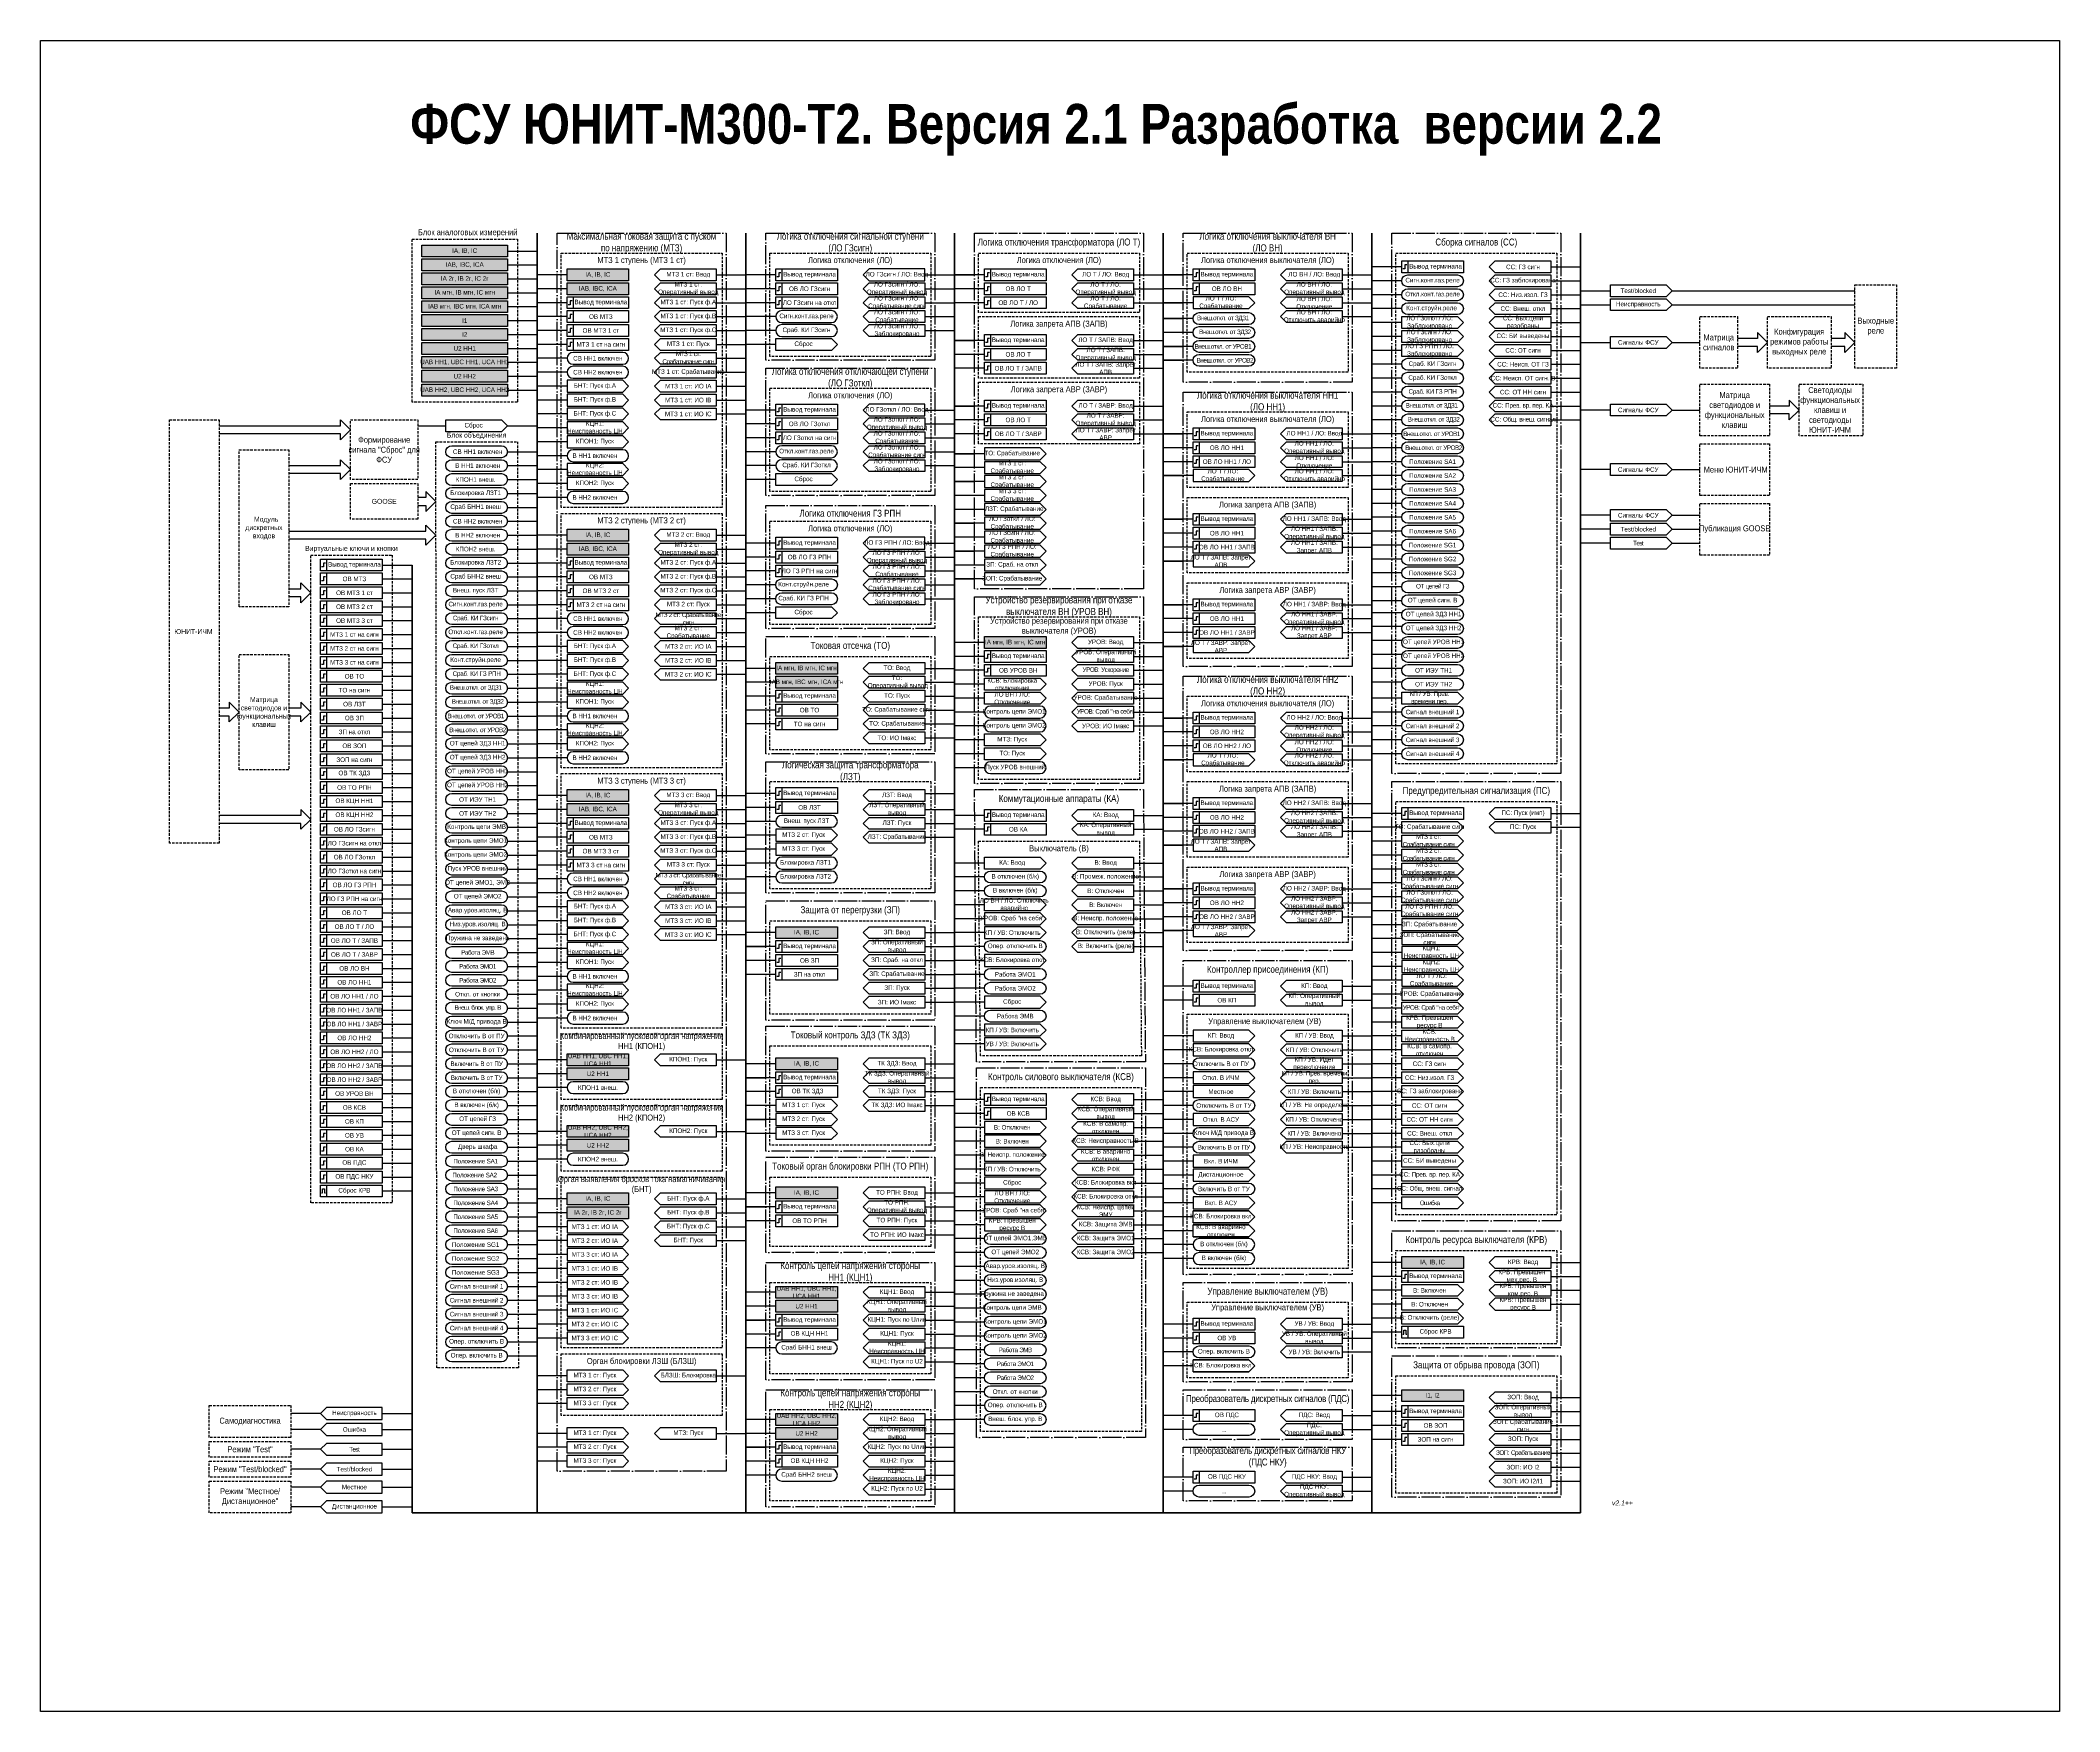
# Model space of a CAD drawing. Header units: millimetres. Extents: x -2016 to 1983, y 0 to 841.
# Drawn here: x -2016 to -1000, y 0 to 841 of the extents above; entities that cross this region are included whole.
import ezdxf

# ---------------------------------------------------------------- set-up
doc = ezdxf.new("R2010")
doc.units = ezdxf.units.MM
doc.linetypes.add('ACAD_ISO04W100', pattern=[30, 24, -3, 0, -3])
doc.linetypes.add('штриховая2', pattern=[0.375, 0.25, -0.125])
doc.layers.add('TEXT', color=7, linetype='Continuous', lineweight=25)
doc.layers.add('Основная', color=7, linetype='Continuous')
doc.styles.add('2.3_GOST_RD', font='ARIALN.TTF', dxfattribs={"height": 2.3})
doc.styles.add('2.5_Gost_RD', font='ARIALN.TTF', dxfattribs={"height": 2.5})
doc.styles.add('3.5_Gost_RD', font='ARIALN.TTF', dxfattribs={"height": 3.5})

msp = doc.modelspace()

# ---------------------------------------------------------------- hatches: boundary and pattern name
at = {"ltscale": 100, "true_color": 0xef8637}
h = msp.add_hatch(color=30, dxfattribs=at)
h.dxf.hatch_style = 1
h.paths.add_polyline_path([(-1824, 738), (-1781, 738), (-1781, 732), (-1824, 732)])
h = msp.add_hatch(color=30, dxfattribs=at)
h.dxf.hatch_style = 1
h.paths.add_polyline_path([(-1824, 731), (-1781, 731), (-1781, 725), (-1824, 725)])
h = msp.add_hatch(color=30, dxfattribs=at)
h.dxf.hatch_style = 1
h.paths.add_polyline_path([(-1824, 724), (-1781, 724), (-1781, 718), (-1824, 718)])
h = msp.add_hatch(color=30, dxfattribs=at)
h.dxf.hatch_style = 1
h.paths.add_polyline_path([(-1751, 726), (-1720, 726), (-1720, 720), (-1751, 720)])
h = msp.add_hatch(color=30, dxfattribs=at)
h.dxf.hatch_style = 1
h.paths.add_polyline_path([(-1824, 717), (-1781, 717), (-1781, 711), (-1824, 711)])
h = msp.add_hatch(color=30, dxfattribs=at)
h.dxf.hatch_style = 1
h.paths.add_polyline_path([(-1751, 719), (-1720, 719), (-1720, 713), (-1751, 713)])
h = msp.add_hatch(color=30, dxfattribs=at)
h.dxf.hatch_style = 1
h.paths.add_polyline_path([(-1824, 710), (-1781, 710), (-1781, 704), (-1824, 704)])
h = msp.add_hatch(color=30, dxfattribs=at)
h.dxf.hatch_style = 1
h.paths.add_polyline_path([(-1824, 703), (-1781, 703), (-1781, 697), (-1824, 697)])
h = msp.add_hatch(color=30, dxfattribs=at)
h.dxf.hatch_style = 1
h.paths.add_polyline_path([(-1824, 696), (-1781, 696), (-1781, 690), (-1824, 690)])
h = msp.add_hatch(color=30, dxfattribs=at)
h.dxf.hatch_style = 1
h.paths.add_polyline_path([(-1824, 689), (-1781, 689), (-1781, 683), (-1824, 683)])
h = msp.add_hatch(color=30, dxfattribs=at)
h.dxf.hatch_style = 1
h.paths.add_polyline_path([(-1824, 682), (-1781, 682), (-1781, 676), (-1824, 676)])
h = msp.add_hatch(color=30, dxfattribs=at)
h.dxf.hatch_style = 1
h.paths.add_polyline_path([(-1824, 675), (-1781, 675), (-1781, 669), (-1824, 669)])
h = msp.add_hatch(color=30, dxfattribs=at)
h.dxf.hatch_style = 1
h.paths.add_polyline_path([(-1824, 668), (-1781, 668), (-1781, 662), (-1824, 662)])
h = msp.add_hatch(color=30, dxfattribs=at)
h.dxf.hatch_style = 1
h.paths.add_polyline_path([(-1751, 595), (-1720, 595), (-1720, 589), (-1751, 589)])
h = msp.add_hatch(color=30, dxfattribs=at)
h.dxf.hatch_style = 1
h.paths.add_polyline_path([(-1751, 588), (-1720, 588), (-1720, 582), (-1751, 582)])
h = msp.add_hatch(color=30, dxfattribs=at)
h.dxf.hatch_style = 1
h.paths.add_polyline_path([(-1541, 541), (-1510, 541), (-1510, 535), (-1541, 535)])
h = msp.add_hatch(color=30, dxfattribs=at)
h.dxf.hatch_style = 1
h.paths.add_polyline_path([(-1646, 528), (-1615, 528), (-1615, 522), (-1646, 522)])
h = msp.add_hatch(color=30, dxfattribs=at)
h.dxf.hatch_style = 1
h.paths.add_polyline_path([(-1646, 521), (-1615, 521), (-1615, 515), (-1646, 515)])
h = msp.add_hatch(color=30, dxfattribs=at)
h.dxf.hatch_style = 1
h.paths.add_polyline_path([(-1751, 464), (-1720, 464), (-1720, 458), (-1751, 458)])
h = msp.add_hatch(color=30, dxfattribs=at)
h.dxf.hatch_style = 1
h.paths.add_polyline_path([(-1751, 457), (-1720, 457), (-1720, 451), (-1751, 451)])
h = msp.add_hatch(color=30, dxfattribs=at)
h.dxf.hatch_style = 1
h.paths.add_polyline_path([(-1646, 395), (-1615, 395), (-1615, 389), (-1646, 389)])
h = msp.add_hatch(color=30, dxfattribs=at)
h.dxf.hatch_style = 1
h.paths.add_polyline_path([(-1751, 331), (-1720, 331), (-1720, 325), (-1751, 325)])
h = msp.add_hatch(color=30, dxfattribs=at)
h.dxf.hatch_style = 1
h.paths.add_polyline_path([(-1646, 329), (-1615, 329), (-1615, 323), (-1646, 323)])
h = msp.add_hatch(color=30, dxfattribs=at)
h.dxf.hatch_style = 1
h.paths.add_polyline_path([(-1751, 324), (-1720, 324), (-1720, 318), (-1751, 318)])
h = msp.add_hatch(color=30, dxfattribs=at)
h.dxf.hatch_style = 1
h.paths.add_polyline_path([(-1751, 295), (-1720, 295), (-1720, 289), (-1751, 289)])
h = msp.add_hatch(color=30, dxfattribs=at)
h.dxf.hatch_style = 1
h.paths.add_polyline_path([(-1751, 288), (-1720, 288), (-1720, 282), (-1751, 282)])
h = msp.add_hatch(color=30, dxfattribs=at)
h.dxf.hatch_style = 1
h.paths.add_polyline_path([(-1751, 261), (-1720, 261), (-1720, 255), (-1751, 255)])
h = msp.add_hatch(color=30, dxfattribs=at)
h.dxf.hatch_style = 1
h.paths.add_polyline_path([(-1751, 254), (-1720, 254), (-1720, 248), (-1751, 248)])
h = msp.add_hatch(color=30, dxfattribs=at)
h.dxf.hatch_style = 1
h.paths.add_polyline_path([(-1646, 264), (-1615, 264), (-1615, 258), (-1646, 258)])
h = msp.add_hatch(color=30, dxfattribs=at)
h.dxf.hatch_style = 1
h.paths.add_polyline_path([(-1331, 229), (-1300, 229), (-1300, 223), (-1331, 223)])
h = msp.add_hatch(color=30, dxfattribs=at)
h.dxf.hatch_style = 1
h.paths.add_polyline_path([(-1646, 214), (-1615, 214), (-1615, 208), (-1646, 208)])
h = msp.add_hatch(color=30, dxfattribs=at)
h.dxf.hatch_style = 1
h.paths.add_polyline_path([(-1646, 207), (-1615, 207), (-1615, 201), (-1646, 201)])
h = msp.add_hatch(color=30, dxfattribs=at)
h.dxf.hatch_style = 1
h.paths.add_polyline_path([(-1646, 207), (-1615, 207), (-1615, 201), (-1646, 201)])
h = msp.add_hatch(color=30, dxfattribs=at)
h.dxf.hatch_style = 1
h.paths.add_polyline_path([(-1331, 162), (-1300, 162), (-1300, 156), (-1331, 156)])
h = msp.add_hatch(color=30, dxfattribs=at)
h.dxf.hatch_style = 1
h.paths.add_polyline_path([(-1646, 150), (-1615, 150), (-1615, 144), (-1646, 144)])
h = msp.add_hatch(color=30, dxfattribs=at)
h.dxf.hatch_style = 1
h.paths.add_polyline_path([(-1646, 143), (-1615, 143), (-1615, 137), (-1646, 137)])

# ---------------------------------------------------------------- linework, layer by layer
at = {"lineweight": 100, "ltscale": 100}
for p, q in [((-1766, 744), (-1766, 100)), ((-1661, 744), (-1661, 100)), ((-1556, 744), (-1556, 100)), ((-1451, 744), (-1451, 100)), ((-1346, 744), (-1346, 100)), ((-1241, 744), (-1241, 100)), ((-1829, 577), (-1829, 100)), ((-1829, 100), (-1241, 100))]:
    msp.add_line(p, q, dxfattribs=at)
at = {"ltscale": 100}
for p, q in [((-1781, 735), (-1766, 735)), ((-1781, 728), (-1766, 728)), ((-1751, 723), (-1766, 723)), ((-1676, 723), (-1661, 723)), ((-1646, 723), (-1661, 723)), ((-1571, 723), (-1556, 723)), ((-1541, 723), (-1556, 723)), ((-1556, 723), (-1546, 723)), ((-1466, 723), (-1451, 723)), ((-1436, 723), (-1451, 723)), ((-1451, 723), (-1441, 723)), ((-1361, 723), (-1346, 723)), ((-1331, 727), (-1346, 727)), ((-1256, 727), (-1241, 727)), ((-1781, 721), (-1766, 721)), ((-1781, 714), (-1766, 714)), ((-1751, 716), (-1766, 716)), ((-1676, 716), (-1661, 716)), ((-1646, 716), (-1661, 716)), ((-1571, 716), (-1556, 716)), ((-1541, 716), (-1556, 716)), ((-1466, 716), (-1451, 716)), ((-1436, 716), (-1451, 716)), ((-1361, 716), (-1346, 716)), ((-1331, 720), (-1346, 720)), ((-1331, 713), (-1346, 713)), ((-1256, 720), (-1241, 720)), ((-1256, 713), (-1241, 713)), ((-1241, 715), (-1226, 715)), ((-1781, 707), (-1766, 707)), ((-1751, 709), (-1766, 709)), ((-1751, 702), (-1766, 702)), ((-1676, 709), (-1661, 709)), ((-1676, 702), (-1661, 702)), ((-1646, 709), (-1661, 709)), ((-1646, 702), (-1661, 702)), ((-1571, 709), (-1556, 709)), ((-1571, 702), (-1556, 702)), ((-1541, 709), (-1556, 709)), ((-1466, 709), (-1451, 709)), ((-1436, 709), (-1451, 709)), ((-1451, 709), (-1441, 709)), ((-1361, 709), (-1346, 709)), ((-1361, 702), (-1346, 702)), ((-1331, 706), (-1346, 706)), ((-1256, 706), (-1241, 706)), ((-1241, 708), (-1226, 708)), ((-1781, 700), (-1766, 700)), ((-1781, 693), (-1766, 693)), ((-1751, 695), (-1766, 695)), ((-1676, 695), (-1661, 695)), ((-1646, 695), (-1661, 695)), ((-1571, 695), (-1556, 695)), ((-1436, 701), (-1451, 701)), ((-1451, 701), (-1441, 701)), ((-1436, 694), (-1451, 694)), ((-1331, 699), (-1346, 699)), ((-1331, 692), (-1346, 692)), ((-1256, 699), (-1241, 699)), ((-1256, 692), (-1241, 692)), ((-1781, 686), (-1766, 686)), ((-1751, 688), (-1766, 688)), ((-1751, 681), (-1766, 681)), ((-1676, 688), (-1661, 688)), ((-1676, 681), (-1661, 681)), ((-1646, 688), (-1661, 688)), ((-1541, 690), (-1556, 690)), ((-1556, 690), (-1546, 690)), ((-1541, 683), (-1556, 683)), ((-1466, 690), (-1451, 690)), ((-1466, 683), (-1451, 683)), ((-1436, 687), (-1451, 687)), ((-1451, 687), (-1441, 687)), ((-1331, 685), (-1346, 685)), ((-1256, 685), (-1241, 685)), ((-1241, 689), (-1226, 689)), ((-1781, 679), (-1766, 679)), ((-1781, 672), (-1766, 672)), ((-1751, 674), (-1766, 674)), ((-1676, 674), (-1661, 674)), ((-1541, 676), (-1556, 676)), ((-1494, 679), (-1497, 676)), ((-1497, 676), (-1494, 673)), ((-1466, 676), (-1451, 676)), ((-1436, 680), (-1451, 680)), ((-1451, 680), (-1441, 680)), ((-1331, 678), (-1346, 678)), ((-1331, 671), (-1346, 671)), ((-1256, 678), (-1241, 678)), ((-1256, 671), (-1241, 671)), ((-1781, 665), (-1766, 665)), ((-1751, 667), (-1766, 667)), ((-1676, 667), (-1661, 667)), ((-1331, 664), (-1346, 664)), ((-1256, 664), (-1241, 664)), ((-1751, 660), (-1766, 660)), ((-1751, 653), (-1766, 653)), ((-1676, 660), (-1661, 660)), ((-1676, 653), (-1661, 653)), ((-1646, 655), (-1661, 655)), ((-1571, 655), (-1556, 655)), ((-1541, 657), (-1556, 657)), ((-1556, 657), (-1546, 657)), ((-1466, 657), (-1451, 657)), ((-1331, 657), (-1346, 657)), ((-1256, 657), (-1241, 657)), ((-1781, 647), (-1766, 647)), ((-1751, 646), (-1766, 646)), ((-1646, 648), (-1661, 648)), ((-1646, 641), (-1661, 641)), ((-1571, 648), (-1556, 648)), ((-1571, 641), (-1556, 641)), ((-1541, 650), (-1556, 650)), ((-1541, 643), (-1556, 643)), ((-1494, 646), (-1497, 643)), ((-1497, 643), (-1494, 640)), ((-1466, 650), (-1451, 650)), ((-1466, 643), (-1451, 643)), ((-1436, 643), (-1451, 643)), ((-1451, 643), (-1441, 643)), ((-1361, 643), (-1346, 643)), ((-1331, 650), (-1346, 650)), ((-1331, 643), (-1346, 643)), ((-1256, 650), (-1241, 650)), ((-1781, 634), (-1766, 634)), ((-1751, 639), (-1766, 639)), ((-1751, 632), (-1766, 632)), ((-1646, 634), (-1661, 634)), ((-1571, 634), (-1556, 634)), ((-1541, 633), (-1556, 633)), ((-1556, 633), (-1546, 633)), ((-1436, 636), (-1451, 636)), ((-1361, 636), (-1346, 636)), ((-1331, 636), (-1346, 636)), ((-1781, 627), (-1766, 627)), ((-1781, 620), (-1766, 620)), ((-1751, 625), (-1766, 625)), ((-1646, 627), (-1661, 627)), ((-1646, 620), (-1661, 620)), ((-1571, 627), (-1556, 627)), ((-1541, 626), (-1556, 626)), ((-1436, 629), (-1451, 629)), ((-1436, 622), (-1451, 622)), ((-1451, 622), (-1441, 622)), ((-1361, 629), (-1346, 629)), ((-1361, 622), (-1346, 622)), ((-1331, 629), (-1346, 629)), ((-1331, 622), (-1346, 622)), ((-1781, 613), (-1766, 613)), ((-1751, 618), (-1766, 618)), ((-1751, 611), (-1766, 611)), ((-1541, 619), (-1556, 619)), ((-1556, 619), (-1546, 619)), ((-1541, 612), (-1556, 612)), ((-1331, 615), (-1346, 615)), ((-1781, 606), (-1766, 606)), ((-1541, 605), (-1556, 605)), ((-1436, 600), (-1451, 600)), ((-1451, 600), (-1441, 600)), ((-1361, 600), (-1346, 600)), ((-1331, 608), (-1346, 608)), ((-1331, 601), (-1346, 601)), ((-1781, 599), (-1766, 599)), ((-1781, 592), (-1766, 592)), ((-1751, 592), (-1766, 592)), ((-1676, 592), (-1661, 592)), ((-1541, 598), (-1556, 598)), ((-1556, 598), (-1546, 598)), ((-1541, 591), (-1556, 591)), ((-1436, 593), (-1451, 593)), ((-1361, 593), (-1346, 593)), ((-1331, 594), (-1346, 594)), ((-1781, 585), (-1766, 585)), ((-1751, 585), (-1766, 585)), ((-1676, 585), (-1661, 585)), ((-1646, 588), (-1661, 588)), ((-1646, 581), (-1661, 581)), ((-1571, 588), (-1556, 588)), ((-1571, 581), (-1556, 581)), ((-1541, 584), (-1556, 584)), ((-1556, 584), (-1546, 584)), ((-1436, 586), (-1451, 586)), ((-1361, 586), (-1346, 586)), ((-1331, 587), (-1346, 587)), ((-1331, 580), (-1346, 580)), ((-1844, 577), (-1829, 577)), ((-1844, 570), (-1829, 570)), ((-1781, 578), (-1766, 578)), ((-1781, 571), (-1766, 571)), ((-1751, 578), (-1766, 578)), ((-1751, 571), (-1766, 571)), ((-1676, 578), (-1661, 578)), ((-1676, 571), (-1661, 571)), ((-1646, 574), (-1661, 574)), ((-1571, 574), (-1556, 574)), ((-1541, 577), (-1556, 577)), ((-1541, 570), (-1556, 570)), ((-1556, 570), (-1546, 570)), ((-1436, 579), (-1451, 579)), ((-1451, 579), (-1441, 579)), ((-1331, 573), (-1346, 573)), ((-1844, 563), (-1829, 563)), ((-1781, 564), (-1766, 564)), ((-1751, 564), (-1766, 564)), ((-1676, 564), (-1661, 564)), ((-1646, 567), (-1661, 567)), ((-1646, 560), (-1661, 560)), ((-1571, 567), (-1556, 567)), ((-1571, 560), (-1556, 560)), ((-1331, 566), (-1346, 566)), ((-1331, 559), (-1346, 559)), ((-1844, 556), (-1829, 556)), ((-1844, 549), (-1829, 549)), ((-1781, 557), (-1766, 557)), ((-1781, 550), (-1766, 550)), ((-1751, 557), (-1766, 557)), ((-1751, 550), (-1766, 550)), ((-1676, 557), (-1661, 557)), ((-1676, 550), (-1661, 550)), ((-1646, 553), (-1661, 553)), ((-1436, 557), (-1451, 557)), ((-1451, 557), (-1441, 557)), ((-1436, 550), (-1451, 550)), ((-1361, 557), (-1346, 557)), ((-1361, 550), (-1346, 550)), ((-1331, 553), (-1346, 553)), ((-1844, 542), (-1829, 542)), ((-1781, 543), (-1766, 543)), ((-1751, 543), (-1766, 543)), ((-1676, 543), (-1661, 543)), ((-1436, 543), (-1451, 543)), ((-1361, 543), (-1346, 543)), ((-1331, 546), (-1346, 546)), ((-1331, 539), (-1346, 539)), ((-1844, 535), (-1829, 535)), ((-1781, 536), (-1766, 536)), ((-1781, 529), (-1766, 529)), ((-1751, 536), (-1766, 536)), ((-1751, 529), (-1766, 529)), ((-1676, 536), (-1661, 536)), ((-1676, 529), (-1661, 529)), ((-1541, 538), (-1556, 538)), ((-1541, 531), (-1556, 531)), ((-1466, 538), (-1451, 538)), ((-1466, 531), (-1451, 531)), ((-1436, 536), (-1451, 536)), ((-1451, 536), (-1441, 536)), ((-1331, 532), (-1346, 532)), ((-1844, 528), (-1829, 528)), ((-1844, 521), (-1829, 521)), ((-1781, 522), (-1766, 522)), ((-1751, 522), (-1766, 522)), ((-1676, 522), (-1661, 522)), ((-1646, 525), (-1661, 525)), ((-1571, 525), (-1556, 525)), ((-1541, 524), (-1556, 524)), ((-1466, 524), (-1451, 524)), ((-1331, 525), (-1346, 525)), ((-1844, 514), (-1829, 514)), ((-1781, 515), (-1766, 515)), ((-1781, 508), (-1766, 508)), ((-1751, 515), (-1766, 515)), ((-1751, 508), (-1766, 508)), ((-1646, 518), (-1661, 518)), ((-1646, 511), (-1661, 511)), ((-1571, 518), (-1556, 518)), ((-1571, 511), (-1556, 511)), ((-1541, 517), (-1556, 517)), ((-1541, 510), (-1556, 510)), ((-1466, 517), (-1451, 517)), ((-1466, 510), (-1451, 510)), ((-1331, 518), (-1346, 518)), ((-1331, 510), (-1346, 510)), ((-1844, 507), (-1829, 507)), ((-1844, 500), (-1829, 500)), ((-1781, 501), (-1766, 501)), ((-1751, 501), (-1766, 501)), ((-1646, 504), (-1661, 504)), ((-1571, 504), (-1556, 504)), ((-1541, 503), (-1556, 503)), ((-1466, 503), (-1451, 503)), ((-1436, 500), (-1451, 500)), ((-1451, 500), (-1441, 500)), ((-1361, 500), (-1346, 500)), ((-1331, 503), (-1346, 503)), ((-1844, 493), (-1829, 493)), ((-1781, 494), (-1766, 494)), ((-1751, 494), (-1766, 494)), ((-1646, 497), (-1661, 497)), ((-1571, 497), (-1556, 497)), ((-1571, 490), (-1556, 490)), ((-1541, 496), (-1556, 496)), ((-1541, 489), (-1556, 489)), ((-1466, 496), (-1451, 496)), ((-1436, 493), (-1451, 493)), ((-1361, 493), (-1346, 493)), ((-1331, 496), (-1346, 496)), ((-1331, 489), (-1346, 489)), ((-1844, 486), (-1829, 486)), ((-1844, 479), (-1829, 479)), ((-1781, 487), (-1766, 487)), ((-1781, 480), (-1766, 480)), ((-1751, 487), (-1766, 487)), ((-1751, 480), (-1766, 480)), ((-1541, 482), (-1556, 482)), ((-1436, 486), (-1451, 486)), ((-1436, 479), (-1451, 479)), ((-1451, 479), (-1441, 479)), ((-1361, 486), (-1346, 486)), ((-1361, 479), (-1346, 479)), ((-1331, 482), (-1346, 482)), ((-1844, 472), (-1829, 472)), ((-1781, 473), (-1766, 473)), ((-1541, 475), (-1556, 475)), ((-1844, 465), (-1829, 465)), ((-1844, 458), (-1829, 458)), ((-1781, 466), (-1766, 466)), ((-1781, 459), (-1766, 459)), ((-1751, 461), (-1766, 461)), ((-1676, 461), (-1661, 461)), ((-1646, 462), (-1661, 462)), ((-1571, 462), (-1556, 462)), ((-1844, 451), (-1829, 451)), ((-1781, 452), (-1766, 452)), ((-1751, 454), (-1766, 454)), ((-1676, 454), (-1661, 454)), ((-1646, 455), (-1661, 455)), ((-1646, 448), (-1661, 448)), ((-1571, 454), (-1556, 454)), ((-1541, 451), (-1556, 451)), ((-1466, 451), (-1451, 451)), ((-1436, 457), (-1451, 457)), ((-1451, 457), (-1441, 457)), ((-1436, 450), (-1451, 450)), ((-1361, 457), (-1346, 457)), ((-1361, 450), (-1346, 450)), ((-1331, 452), (-1346, 452)), ((-1256, 452), (-1241, 452)), ((-1844, 444), (-1829, 444)), ((-1844, 437), (-1829, 437)), ((-1781, 445), (-1766, 445)), ((-1781, 438), (-1766, 438)), ((-1751, 447), (-1766, 447)), ((-1751, 440), (-1766, 440)), ((-1676, 447), (-1661, 447)), ((-1676, 440), (-1661, 440)), ((-1646, 441), (-1661, 441)), ((-1571, 447), (-1556, 447)), ((-1571, 440), (-1556, 440)), ((-1541, 444), (-1556, 444)), ((-1466, 444), (-1451, 444)), ((-1436, 443), (-1451, 443)), ((-1361, 443), (-1346, 443)), ((-1331, 445), (-1346, 445)), ((-1331, 438), (-1346, 438)), ((-1256, 445), (-1241, 445)), ((-1844, 430), (-1829, 430)), ((-1781, 431), (-1766, 431)), ((-1751, 433), (-1766, 433)), ((-1676, 433), (-1661, 433)), ((-1646, 434), (-1661, 434)), ((-1646, 427), (-1661, 427)), ((-1541, 427), (-1556, 427)), ((-1466, 427), (-1451, 427)), ((-1436, 436), (-1451, 436)), ((-1451, 436), (-1441, 436)), ((-1331, 431), (-1346, 431)), ((-1844, 423), (-1829, 423)), ((-1781, 424), (-1766, 424)), ((-1781, 417), (-1766, 417)), ((-1751, 426), (-1766, 426)), ((-1751, 419), (-1766, 419)), ((-1676, 426), (-1661, 426)), ((-1676, 419), (-1661, 419)), ((-1646, 420), (-1661, 420)), ((-1541, 420), (-1556, 420)), ((-1466, 420), (-1451, 420)), ((-1331, 424), (-1346, 424)), ((-1331, 417), (-1346, 417)), ((-1844, 416), (-1829, 416)), ((-1844, 409), (-1829, 409)), ((-1781, 410), (-1766, 410)), ((-1751, 412), (-1766, 412)), ((-1676, 412), (-1661, 412)), ((-1541, 413), (-1556, 413)), ((-1466, 413), (-1451, 413)), ((-1436, 414), (-1451, 414)), ((-1451, 414), (-1441, 414)), ((-1436, 407), (-1451, 407)), ((-1361, 414), (-1346, 414)), ((-1361, 407), (-1346, 407)), ((-1331, 410), (-1346, 410)), ((-1844, 402), (-1829, 402)), ((-1781, 403), (-1766, 403)), ((-1751, 405), (-1766, 405)), ((-1751, 398), (-1766, 398)), ((-1676, 405), (-1661, 405)), ((-1676, 398), (-1661, 398)), ((-1541, 406), (-1556, 406)), ((-1541, 399), (-1556, 399)), ((-1466, 406), (-1451, 406)), ((-1466, 399), (-1451, 399)), ((-1436, 400), (-1451, 400)), ((-1361, 400), (-1346, 400)), ((-1331, 403), (-1346, 403)), ((-1844, 395), (-1829, 395)), ((-1844, 388), (-1829, 388)), ((-1781, 396), (-1766, 396)), ((-1781, 389), (-1766, 389)), ((-1751, 391), (-1766, 391)), ((-1676, 391), (-1661, 391)), ((-1646, 392), (-1661, 392)), ((-1571, 392), (-1556, 392)), ((-1541, 392), (-1556, 392)), ((-1466, 392), (-1451, 392)), ((-1436, 393), (-1451, 393)), ((-1451, 393), (-1441, 393)), ((-1331, 396), (-1346, 396)), ((-1331, 389), (-1346, 389)), ((-1844, 381), (-1829, 381)), ((-1781, 382), (-1766, 382)), ((-1751, 384), (-1766, 384)), ((-1751, 377), (-1766, 377)), ((-1646, 385), (-1661, 385)), ((-1661, 385), (-1651, 385)), ((-1646, 378), (-1661, 378)), ((-1571, 385), (-1556, 385)), ((-1571, 378), (-1556, 378)), ((-1541, 385), (-1556, 385)), ((-1541, 378), (-1556, 378)), ((-1466, 385), (-1451, 385)), ((-1331, 382), (-1346, 382)), ((-1844, 374), (-1829, 374)), ((-1844, 367), (-1829, 367)), ((-1781, 375), (-1766, 375)), ((-1781, 368), (-1766, 368)), ((-1751, 370), (-1766, 370)), ((-1646, 371), (-1661, 371)), ((-1599, 367), (-1602, 364)), ((-1599, 367), (-1571, 367)), ((-1571, 371), (-1556, 371)), ((-1541, 371), (-1556, 371)), ((-1331, 375), (-1346, 375)), ((-1331, 368), (-1346, 368)), ((-1844, 360), (-1829, 360)), ((-1781, 361), (-1766, 361)), ((-1751, 363), (-1766, 363)), ((-1751, 356), (-1766, 356)), ((-1602, 364), (-1599, 361)), ((-1599, 360), (-1602, 357)), ((-1602, 357), (-1599, 354)), ((-1599, 360), (-1571, 360)), ((-1571, 364), (-1556, 364)), ((-1571, 357), (-1556, 357)), ((-1541, 364), (-1556, 364)), ((-1541, 357), (-1556, 357)), ((-1436, 365), (-1451, 365)), ((-1436, 358), (-1451, 358)), ((-1361, 365), (-1346, 365)), ((-1361, 358), (-1346, 358)), ((-1331, 361), (-1346, 361)), ((-1844, 353), (-1829, 353)), ((-1844, 346), (-1829, 346)), ((-1781, 354), (-1766, 354)), ((-1781, 347), (-1766, 347)), ((-1751, 349), (-1766, 349)), ((-1541, 350), (-1556, 350)), ((-1331, 354), (-1346, 354)), ((-1331, 347), (-1346, 347)), ((-1844, 339), (-1829, 339)), ((-1781, 340), (-1766, 340)), ((-1541, 343), (-1556, 343)), ((-1541, 336), (-1556, 336)), ((-1436, 340), (-1451, 340)), ((-1361, 340), (-1346, 340)), ((-1331, 340), (-1346, 340)), ((-1844, 332), (-1829, 332)), ((-1781, 333), (-1766, 333)), ((-1781, 326), (-1766, 326)), ((-1751, 328), (-1766, 328)), ((-1676, 328), (-1661, 328)), ((-1646, 326), (-1661, 326)), ((-1571, 326), (-1556, 326)), ((-1436, 333), (-1451, 333)), ((-1436, 326), (-1451, 326)), ((-1361, 333), (-1346, 333)), ((-1361, 326), (-1346, 326)), ((-1331, 333), (-1346, 333)), ((-1331, 326), (-1346, 326)), ((-1844, 325), (-1829, 325)), ((-1844, 318), (-1829, 318)), ((-1781, 319), (-1766, 319)), ((-1751, 321), (-1766, 321)), ((-1646, 319), (-1661, 319)), ((-1661, 319), (-1651, 319)), ((-1599, 315), (-1602, 312)), ((-1599, 315), (-1571, 315)), ((-1571, 319), (-1556, 319)), ((-1436, 319), (-1451, 319)), ((-1361, 319), (-1346, 319)), ((-1331, 319), (-1346, 319)), ((-1844, 311), (-1829, 311)), ((-1781, 312), (-1766, 312)), ((-1781, 305), (-1766, 305)), ((-1751, 314), (-1766, 314)), ((-1646, 312), (-1661, 312)), ((-1646, 305), (-1661, 305)), ((-1602, 312), (-1599, 309)), ((-1599, 308), (-1602, 305)), ((-1602, 305), (-1599, 302)), ((-1599, 308), (-1571, 308)), ((-1571, 312), (-1556, 312)), ((-1571, 305), (-1556, 305)), ((-1541, 308), (-1556, 308)), ((-1494, 311), (-1466, 311)), ((-1466, 305), (-1494, 305)), ((-1466, 308), (-1451, 308)), ((-1436, 312), (-1451, 312)), ((-1436, 305), (-1451, 305)), ((-1361, 312), (-1346, 312)), ((-1361, 305), (-1346, 305)), ((-1331, 312), (-1346, 312)), ((-1331, 305), (-1346, 305)), ((-1844, 304), (-1829, 304)), ((-1844, 297), (-1829, 297)), ((-1781, 298), (-1766, 298)), ((-1646, 298), (-1661, 298)), ((-1661, 298), (-1651, 298)), ((-1541, 301), (-1556, 301)), ((-1494, 304), (-1466, 304)), ((-1494, 297), (-1466, 297)), ((-1466, 301), (-1451, 301)), ((-1436, 298), (-1451, 298)), ((-1361, 298), (-1346, 298)), ((-1331, 298), (-1346, 298)), ((-1844, 290), (-1829, 290)), ((-1781, 291), (-1766, 291)), ((-1751, 292), (-1766, 292)), ((-1751, 285), (-1766, 285)), ((-1676, 292), (-1661, 292)), ((-1646, 291), (-1661, 291)), ((-1541, 294), (-1556, 294)), ((-1541, 287), (-1556, 287)), ((-1466, 291), (-1494, 291)), ((-1494, 290), (-1466, 290)), ((-1466, 294), (-1451, 294)), ((-1466, 287), (-1451, 287)), ((-1436, 291), (-1451, 291)), ((-1361, 291), (-1346, 291)), ((-1331, 291), (-1346, 291)), ((-1844, 283), (-1829, 283)), ((-1844, 276), (-1829, 276)), ((-1781, 284), (-1766, 284)), ((-1781, 277), (-1766, 277)), ((-1751, 278), (-1766, 278)), ((-1541, 280), (-1556, 280)), ((-1466, 284), (-1494, 284)), ((-1466, 277), (-1494, 277)), ((-1466, 280), (-1451, 280)), ((-1436, 284), (-1451, 284)), ((-1436, 277), (-1451, 277)), ((-1361, 284), (-1346, 284)), ((-1331, 284), (-1346, 284)), ((-1331, 277), (-1346, 277)), ((-1844, 269), (-1829, 269)), ((-1781, 270), (-1766, 270)), ((-1541, 273), (-1556, 273)), ((-1541, 266), (-1556, 266)), ((-1466, 270), (-1494, 270)), ((-1466, 273), (-1451, 273)), ((-1466, 266), (-1451, 266)), ((-1436, 270), (-1451, 270)), ((-1331, 270), (-1346, 270)), ((-1844, 262), (-1829, 262)), ((-1781, 263), (-1766, 263)), ((-1781, 256), (-1766, 256)), ((-1751, 258), (-1766, 258)), ((-1676, 258), (-1661, 258)), ((-1646, 261), (-1661, 261)), ((-1646, 254), (-1661, 254)), ((-1661, 254), (-1651, 254)), ((-1571, 261), (-1556, 261)), ((-1571, 254), (-1556, 254)), ((-1541, 259), (-1556, 259)), ((-1466, 263), (-1494, 263)), ((-1466, 256), (-1494, 256)), ((-1466, 259), (-1451, 259)), ((-1436, 263), (-1451, 263)), ((-1436, 256), (-1451, 256)), ((-1331, 263), (-1346, 263)), ((-1331, 256), (-1346, 256)), ((-1781, 249), (-1766, 249)), ((-1751, 251), (-1766, 251)), ((-1751, 244), (-1766, 244)), ((-1676, 251), (-1661, 251)), ((-1676, 244), (-1661, 244)), ((-1646, 247), (-1661, 247)), ((-1599, 250), (-1602, 247)), ((-1602, 247), (-1599, 244)), ((-1599, 250), (-1571, 250)), ((-1571, 247), (-1556, 247)), ((-1541, 252), (-1556, 252)), ((-1541, 245), (-1556, 245)), ((-1466, 249), (-1494, 249)), ((-1466, 252), (-1451, 252)), ((-1466, 245), (-1451, 245)), ((-1436, 249), (-1451, 249)), ((-1781, 242), (-1766, 242)), ((-1781, 235), (-1766, 235)), ((-1751, 237), (-1766, 237)), ((-1676, 237), (-1661, 237)), ((-1599, 243), (-1602, 240)), ((-1602, 240), (-1599, 237)), ((-1599, 243), (-1571, 243)), ((-1571, 240), (-1556, 240)), ((-1541, 238), (-1556, 238)), ((-1466, 242), (-1494, 242)), ((-1466, 235), (-1494, 235)), ((-1466, 238), (-1451, 238)), ((-1436, 242), (-1451, 242)), ((-1436, 235), (-1451, 235)), ((-1781, 228), (-1766, 228)), ((-1751, 230), (-1766, 230)), ((-1541, 231), (-1556, 231)), ((-1541, 224), (-1556, 224)), ((-1466, 228), (-1494, 228)), ((-1466, 231), (-1451, 231)), ((-1436, 228), (-1451, 228)), ((-1331, 226), (-1346, 226)), ((-1256, 226), (-1241, 226)), ((-1781, 221), (-1766, 221)), ((-1781, 214), (-1766, 214)), ((-1751, 223), (-1766, 223)), ((-1751, 216), (-1766, 216)), ((-1541, 217), (-1556, 217)), ((-1331, 219), (-1346, 219)), ((-1256, 219), (-1241, 219)), ((-1781, 207), (-1766, 207)), ((-1751, 209), (-1766, 209)), ((-1646, 211), (-1661, 211)), ((-1646, 204), (-1661, 204)), ((-1571, 211), (-1556, 211)), ((-1571, 204), (-1556, 204)), ((-1541, 210), (-1556, 210)), ((-1331, 212), (-1346, 212)), ((-1331, 205), (-1346, 205)), ((-1256, 212), (-1241, 212)), ((-1256, 205), (-1241, 205)), ((-1781, 200), (-1766, 200)), ((-1751, 202), (-1766, 202)), ((-1751, 195), (-1766, 195)), ((-1646, 197), (-1661, 197)), ((-1661, 197), (-1651, 197)), ((-1571, 197), (-1556, 197)), ((-1541, 203), (-1556, 203)), ((-1541, 196), (-1556, 196)), ((-1436, 195), (-1451, 195)), ((-1361, 195), (-1346, 195)), ((-1331, 198), (-1346, 198)), ((-1781, 193), (-1766, 193)), ((-1781, 186), (-1766, 186)), ((-1751, 188), (-1766, 188)), ((-1646, 190), (-1661, 190)), ((-1646, 183), (-1661, 183)), ((-1571, 190), (-1556, 190)), ((-1571, 183), (-1556, 183)), ((-1541, 189), (-1556, 189)), ((-1436, 188), (-1451, 188)), ((-1361, 188), (-1346, 188)), ((-1331, 191), (-1346, 191)), ((-1781, 179), (-1766, 179)), ((-1571, 176), (-1556, 176)), ((-1541, 182), (-1556, 182)), ((-1541, 175), (-1556, 175)), ((-1436, 181), (-1451, 181)), ((-1436, 174), (-1451, 174)), ((-1361, 181), (-1346, 181)), ((-1751, 169), (-1766, 169)), ((-1676, 169), (-1661, 169)), ((-1541, 168), (-1556, 168)), ((-1751, 162), (-1766, 162)), ((-1751, 155), (-1766, 155)), ((-1541, 161), (-1556, 161)), ((-1541, 154), (-1556, 154)), ((-1331, 159), (-1346, 159)), ((-1256, 158), (-1241, 158)), ((-1844, 150), (-1829, 150)), ((-1646, 147), (-1661, 147)), ((-1571, 147), (-1556, 147)), ((-1541, 147), (-1556, 147)), ((-1436, 149), (-1451, 149)), ((-1361, 149), (-1346, 149)), ((-1331, 151), (-1346, 151)), ((-1331, 144), (-1346, 144)), ((-1256, 151), (-1241, 151)), ((-1256, 144), (-1241, 144)), ((-1844, 142), (-1829, 142)), ((-1751, 140), (-1766, 140)), ((-1751, 133), (-1766, 133)), ((-1676, 140), (-1661, 140)), ((-1646, 140), (-1661, 140)), ((-1646, 133), (-1661, 133)), ((-1661, 133), (-1651, 133)), ((-1571, 140), (-1556, 140)), ((-1571, 133), (-1556, 133)), ((-1436, 142), (-1451, 142)), ((-1361, 142), (-1346, 142)), ((-1331, 137), (-1346, 137)), ((-1256, 137), (-1241, 137)), ((-1844, 132), (-1829, 132)), ((-1844, 122), (-1829, 122)), ((-1751, 126), (-1766, 126)), ((-1646, 126), (-1661, 126)), ((-1571, 126), (-1556, 126)), ((-1256, 130), (-1241, 130)), ((-1256, 123), (-1241, 123)), ((-1844, 113), (-1829, 113)), ((-1646, 119), (-1661, 119)), ((-1571, 119), (-1556, 119)), ((-1571, 112), (-1556, 112)), ((-1436, 118), (-1451, 118)), ((-1361, 118), (-1346, 118)), ((-1256, 116), (-1241, 116)), ((-1844, 103), (-1829, 103)), ((-1436, 111), (-1451, 111)), ((-1361, 111), (-1346, 111))]:
    msp.add_line(p, q, dxfattribs=at)
at = {"color": 3, "ltscale": 100}
msp.add_lwpolyline([(-2016, 841), (-1000, 841), (-1000, 0), (-2016, 0)], close=True, dxfattribs=at)
at = {"color": 251, "linetype": 'ACAD_ISO04W100', "lineweight": 30, "ltscale": 0.4, "true_color": 0x58595b}
for points in [[(-1756, 744), (-1671, 744), (-1671, 121), (-1756, 121)], [(-1651, 744), (-1566, 744), (-1566, 680), (-1651, 680)], [(-1546, 744), (-1461, 744), (-1461, 565), (-1546, 565)], [(-1441, 744), (-1356, 744), (-1356, 669), (-1441, 669)], [(-1336, 744), (-1251, 744), (-1251, 472), (-1336, 472)], [(-1651, 676), (-1566, 676), (-1566, 612), (-1651, 612)], [(-1441, 664), (-1356, 664), (-1356, 526), (-1441, 526)], [(-1651, 607), (-1566, 607), (-1566, 545), (-1651, 545)], [(-1546, 561), (-1461, 561), (-1461, 467), (-1546, 467)], [(-1651, 541), (-1566, 541), (-1566, 482), (-1651, 482)], [(-1441, 521), (-1356, 521), (-1356, 383), (-1441, 383)], [(-1651, 478), (-1566, 478), (-1566, 412), (-1651, 412)], [(-1336, 468), (-1251, 468), (-1251, 247), (-1336, 247)], [(-1546, 464), (-1461, 464), (-1460, 327), (-1545, 327)], [(-1651, 408), (-1566, 408), (-1566, 348), (-1651, 348)], [(-1441, 378), (-1356, 378), (-1356, 220), (-1441, 220)], [(-1651, 345), (-1566, 345), (-1566, 282), (-1651, 282)], [(-1545, 324), (-1460, 324), (-1460, 138), (-1545, 138)], [(-1651, 279), (-1566, 279), (-1566, 231), (-1651, 231)], [(-1336, 242), (-1251, 242), (-1251, 183), (-1336, 183)], [(-1651, 226), (-1566, 226), (-1566, 167), (-1651, 167)], [(-1441, 216), (-1356, 216), (-1356, 166), (-1441, 166)], [(-1336, 179), (-1251, 179), (-1251, 108), (-1336, 108)], [(-1651, 162), (-1566, 162), (-1566, 103), (-1651, 103)], [(-1441, 162), (-1356, 162), (-1356, 137), (-1441, 137)], [(-1441, 133), (-1356, 133), (-1356, 106), (-1441, 106)]]:
    msp.add_lwpolyline(points, close=True, dxfattribs=at)
at = {"color": 7, "linetype": 'штриховая2', "ltscale": 5}
for points in [[(-1829, 741), (-1776, 741), (-1776, 659), (-1829, 659)], [(-1951, 650), (-1926, 650), (-1926, 437), (-1951, 437)], [(-1860, 650), (-1826, 650), (-1826, 620), (-1860, 620)], [(-1916, 635), (-1891, 635), (-1891, 556), (-1916, 556)], [(-1817, 639), (-1776, 639), (-1775.5, 173), (-1816.5, 173)], [(-1860, 618), (-1826, 618), (-1826, 600), (-1860, 600)], [(-1880, 582), (-1839, 582), (-1839, 256), (-1880, 256)], [(-1916, 532), (-1891, 532), (-1891, 474), (-1916, 474)], [(-1931, 154), (-1890, 154), (-1890, 138), (-1931, 138)], [(-1931, 136), (-1890, 136), (-1890, 128), (-1931, 128)], [(-1931, 126), (-1890, 126), (-1890, 118), (-1931, 118)], [(-1931, 116), (-1890, 116), (-1890, 100), (-1931, 100)]]:
    msp.add_lwpolyline(points, close=True, dxfattribs=at)
at = {"ltscale": 100}
for points in [[(-1824, 738), (-1781, 738), (-1781, 732), (-1824, 732)], [(-1824, 731), (-1781, 731), (-1781, 725), (-1824, 725)], [(-1824, 724), (-1781, 724), (-1781, 718), (-1824, 718)], [(-1751, 726), (-1720, 726), (-1720, 720), (-1751, 720)], [(-1676, 726), (-1676, 720), (-1704, 720), (-1707, 723), (-1704, 726)], [(-1646, 726), (-1643, 726), (-1643, 720), (-1646, 720)], [(-1646, 726), (-1615, 726), (-1615, 720), (-1646, 720)], [(-1599, 726), (-1602, 723), (-1599, 720), (-1571, 720), (-1571, 726)], [(-1541, 726), (-1538, 726), (-1538, 720), (-1541, 720)], [(-1541, 726), (-1510, 726), (-1510, 720), (-1541, 720)], [(-1436, 726), (-1433, 726), (-1433, 720), (-1436, 720)], [(-1436, 726), (-1405, 726), (-1405, 720), (-1436, 720)], [(-1331, 730), (-1328, 730), (-1328, 724), (-1331, 724)], [(-1331, 730), (-1300, 730), (-1300, 724), (-1331, 724)], [(-1824, 717), (-1781, 717), (-1781, 711), (-1824, 711)], [(-1751, 719), (-1720, 719), (-1720, 713), (-1751, 713)], [(-1751, 712), (-1748, 712), (-1748, 706), (-1751, 706)], [(-1751, 712), (-1720, 712), (-1720, 706), (-1751, 706)], [(-1676, 719), (-1676, 713), (-1704, 713), (-1707, 716), (-1704, 719)], [(-1676, 712), (-1676, 706), (-1704, 706), (-1707, 709), (-1704, 712)], [(-1646, 719), (-1643, 719), (-1643, 713), (-1646, 713)], [(-1646, 719), (-1615, 719), (-1615, 713), (-1646, 713)], [(-1646, 712), (-1643, 712), (-1643, 706), (-1646, 706)], [(-1646, 712), (-1615, 712), (-1615, 706), (-1646, 706)], [(-1599, 719), (-1571, 719), (-1571, 713), (-1599, 713), (-1602, 716)], [(-1541, 719), (-1538, 719), (-1538, 713), (-1541, 713)], [(-1541, 719), (-1510, 719), (-1510, 713), (-1541, 713)], [(-1541, 712), (-1538, 712), (-1538, 706), (-1541, 706)], [(-1541, 712), (-1510, 712), (-1510, 706), (-1541, 706)], [(-1436, 719), (-1433, 719), (-1433, 713), (-1436, 713)], [(-1436, 719), (-1405, 719), (-1405, 713), (-1436, 713)], [(-1824, 710), (-1781, 710), (-1781, 704), (-1824, 704)], [(-1824, 703), (-1781, 703), (-1781, 697), (-1824, 697)], [(-1751, 705), (-1748, 705), (-1748, 699), (-1751, 699)], [(-1751, 705), (-1720, 705), (-1720, 699), (-1751, 699)], [(-1676, 705), (-1676, 699), (-1704, 699), (-1707, 702), (-1704, 705)], [(-1824, 696), (-1781, 696), (-1781, 690), (-1824, 690)], [(-1751, 698), (-1748, 698), (-1748, 692), (-1751, 692)], [(-1751, 698), (-1720, 698), (-1720, 692), (-1751, 692)], [(-1751, 691), (-1748, 691), (-1748, 685), (-1751, 685)], [(-1751, 691), (-1720, 691), (-1720, 685), (-1751, 685)], [(-1676, 698), (-1676, 692), (-1704, 692), (-1707, 695), (-1704, 698)], [(-1676, 691), (-1676, 685), (-1704, 685), (-1707, 688), (-1704, 691)], [(-1541, 693), (-1538, 693), (-1538, 687), (-1541, 687)], [(-1541, 693), (-1510, 693), (-1510, 687), (-1541, 687)], [(-1198, 686), (-1226, 686), (-1226, 692), (-1198, 692), (-1195, 689)], [(-1824, 689), (-1781, 689), (-1781, 683), (-1824, 683)], [(-1824, 682), (-1781, 682), (-1781, 676), (-1824, 676)], [(-1676, 684), (-1676, 678), (-1704, 678), (-1707, 681), (-1704, 684)], [(-1541, 686), (-1538, 686), (-1538, 680), (-1541, 680)], [(-1541, 686), (-1510, 686), (-1510, 680), (-1541, 680)], [(-1824, 675), (-1781, 675), (-1781, 669), (-1824, 669)], [(-1676, 677), (-1676, 671), (-1704, 671), (-1707, 674), (-1704, 677)], [(-1541, 679), (-1538, 679), (-1538, 673), (-1541, 673)], [(-1541, 679), (-1510, 679), (-1510, 673), (-1541, 673)], [(-1824, 668), (-1781, 668), (-1781, 662), (-1824, 662)], [(-1676, 670), (-1676, 664), (-1704, 664), (-1707, 667), (-1704, 670)], [(-1676, 663), (-1676, 657), (-1704, 657), (-1707, 660), (-1704, 663)], [(-1676, 656), (-1676, 650), (-1704, 650), (-1707, 653), (-1704, 656)], [(-1646, 658), (-1643, 658), (-1643, 652), (-1646, 652)], [(-1646, 658), (-1615, 658), (-1615, 652), (-1646, 652)], [(-1646, 651), (-1643, 651), (-1643, 645), (-1646, 645)], [(-1646, 651), (-1615, 651), (-1615, 645), (-1646, 645)], [(-1599, 658), (-1602, 655), (-1599, 652), (-1571, 652), (-1571, 658)], [(-1599, 651), (-1571, 651), (-1571, 645), (-1599, 645), (-1602, 648)], [(-1541, 660), (-1538, 660), (-1538, 654), (-1541, 654)], [(-1541, 660), (-1510, 660), (-1510, 654), (-1541, 654)], [(-1541, 653), (-1538, 653), (-1538, 647), (-1541, 647)], [(-1541, 653), (-1510, 653), (-1510, 647), (-1541, 647)], [(-1198, 652), (-1226, 652), (-1226, 658), (-1198, 658), (-1195, 655)], [(-1646, 644), (-1643, 644), (-1643, 638), (-1646, 638)], [(-1646, 644), (-1615, 644), (-1615, 638), (-1646, 638)], [(-1541, 646), (-1538, 646), (-1538, 640), (-1541, 640)], [(-1541, 646), (-1510, 646), (-1510, 640), (-1541, 640)], [(-1436, 646), (-1433, 646), (-1433, 640), (-1436, 640)], [(-1436, 646), (-1405, 646), (-1405, 640), (-1436, 640)], [(-1436, 639), (-1433, 639), (-1433, 633), (-1436, 633)], [(-1436, 639), (-1405, 639), (-1405, 633), (-1436, 633)], [(-1436, 632), (-1433, 632), (-1433, 626), (-1436, 626)], [(-1436, 632), (-1405, 632), (-1405, 626), (-1436, 626)], [(-1198, 622), (-1226, 622), (-1226, 628), (-1198, 628), (-1195, 625)], [(-1436, 603), (-1433, 603), (-1433, 597), (-1436, 597)], [(-1436, 603), (-1405, 603), (-1405, 597), (-1436, 597)], [(-1198, 599), (-1226, 599), (-1226, 605), (-1198, 605), (-1195, 602)], [(-1751, 595), (-1720, 595), (-1720, 589), (-1751, 589)], [(-1676, 595), (-1676, 589), (-1704, 589), (-1707, 592), (-1704, 595)], [(-1646, 591), (-1643, 591), (-1643, 585), (-1646, 585)], [(-1646, 591), (-1615, 591), (-1615, 585), (-1646, 585)], [(-1599, 591), (-1602, 588), (-1599, 585), (-1571, 585), (-1571, 591)], [(-1436, 596), (-1433, 596), (-1433, 590), (-1436, 590)], [(-1436, 596), (-1405, 596), (-1405, 590), (-1436, 590)], [(-1875, 580), (-1872, 580), (-1872, 574), (-1875, 574)], [(-1875, 580), (-1844, 580), (-1844, 574), (-1875, 574)], [(-1751, 588), (-1720, 588), (-1720, 582), (-1751, 582)], [(-1751, 581), (-1748, 581), (-1748, 575), (-1751, 575)], [(-1751, 581), (-1720, 581), (-1720, 575), (-1751, 575)], [(-1676, 588), (-1676, 582), (-1704, 582), (-1707, 585), (-1704, 588)], [(-1676, 581), (-1676, 575), (-1704, 575), (-1707, 578), (-1704, 581)], [(-1646, 584), (-1643, 584), (-1643, 578), (-1646, 578)], [(-1646, 584), (-1615, 584), (-1615, 578), (-1646, 578)], [(-1599, 584), (-1571, 584), (-1571, 578), (-1599, 578), (-1602, 581)], [(-1436, 589), (-1433, 589), (-1433, 583), (-1436, 583)], [(-1436, 589), (-1405, 589), (-1405, 583), (-1436, 583)], [(-1875, 573), (-1872, 573), (-1872, 567), (-1875, 567)], [(-1875, 573), (-1844, 573), (-1844, 567), (-1875, 567)], [(-1751, 574), (-1748, 574), (-1748, 568), (-1751, 568)], [(-1751, 574), (-1720, 574), (-1720, 568), (-1751, 568)], [(-1676, 574), (-1676, 568), (-1704, 568), (-1707, 571), (-1704, 574)], [(-1646, 577), (-1643, 577), (-1643, 571), (-1646, 571)], [(-1646, 577), (-1615, 577), (-1615, 571), (-1646, 571)], [(-1875, 566), (-1872, 566), (-1872, 560), (-1875, 560)], [(-1875, 566), (-1844, 566), (-1844, 560), (-1875, 560)], [(-1875, 559), (-1872, 559), (-1872, 553), (-1875, 553)], [(-1875, 559), (-1844, 559), (-1844, 553), (-1875, 553)], [(-1751, 567), (-1748, 567), (-1748, 561), (-1751, 561)], [(-1751, 567), (-1720, 567), (-1720, 561), (-1751, 561)], [(-1751, 560), (-1748, 560), (-1748, 554), (-1751, 554)], [(-1751, 560), (-1720, 560), (-1720, 554), (-1751, 554)], [(-1676, 567), (-1676, 561), (-1704, 561), (-1707, 564), (-1704, 567)], [(-1676, 560), (-1676, 554), (-1704, 554), (-1707, 557), (-1704, 560)], [(-1436, 560), (-1433, 560), (-1433, 554), (-1436, 554)], [(-1436, 560), (-1405, 560), (-1405, 554), (-1436, 554)], [(-1875, 552), (-1872, 552), (-1872, 546), (-1875, 546)], [(-1875, 552), (-1844, 552), (-1844, 546), (-1875, 546)], [(-1676, 553), (-1676, 547), (-1704, 547), (-1707, 550), (-1704, 553)], [(-1436, 553), (-1433, 553), (-1433, 547), (-1436, 547)], [(-1436, 553), (-1405, 553), (-1405, 547), (-1436, 547)], [(-1875, 545), (-1872, 545), (-1872, 539), (-1875, 539)], [(-1875, 545), (-1844, 545), (-1844, 539), (-1875, 539)], [(-1676, 546), (-1676, 540), (-1704, 540), (-1707, 543), (-1704, 546)], [(-1676, 539), (-1676, 533), (-1704, 533), (-1707, 536), (-1704, 539)], [(-1541, 541), (-1510, 541), (-1510, 535), (-1541, 535)], [(-1494, 541), (-1466, 541), (-1466, 535), (-1494, 535), (-1497, 538)], [(-1436, 546), (-1433, 546), (-1433, 540), (-1436, 540)], [(-1436, 546), (-1405, 546), (-1405, 540), (-1436, 540)], [(-1875, 538), (-1872, 538), (-1872, 532), (-1875, 532)], [(-1875, 538), (-1844, 538), (-1844, 532), (-1875, 532)], [(-1875, 531), (-1872, 531), (-1872, 525), (-1875, 525)], [(-1875, 531), (-1844, 531), (-1844, 525), (-1875, 525)], [(-1676, 532), (-1676, 526), (-1704, 526), (-1707, 529), (-1704, 532)], [(-1541, 534), (-1538, 534), (-1538, 528), (-1541, 528)], [(-1541, 534), (-1510, 534), (-1510, 528), (-1541, 528)], [(-1494, 534), (-1466, 534), (-1466, 528), (-1494, 528), (-1497, 531)], [(-1875, 524), (-1872, 524), (-1872, 518), (-1875, 518)], [(-1875, 524), (-1844, 524), (-1844, 518), (-1875, 518)], [(-1676, 525), (-1676, 519), (-1704, 519), (-1707, 522), (-1704, 525)], [(-1646, 528), (-1615, 528), (-1615, 522), (-1646, 522)], [(-1646, 521), (-1615, 521), (-1615, 515), (-1646, 515)], [(-1571, 528), (-1571, 522), (-1599, 522), (-1602, 525), (-1599, 528)], [(-1571, 521), (-1571, 515), (-1599, 515), (-1602, 518), (-1599, 521)], [(-1541, 527), (-1510, 527), (-1510, 521), (-1541, 521)], [(-1541, 527), (-1538, 527), (-1538, 521), (-1541, 521)], [(-1494, 527), (-1466, 527), (-1466, 521), (-1494, 521), (-1497, 524)], [(-1494, 520), (-1466, 520), (-1466, 514), (-1494, 514), (-1497, 517)], [(-1875, 517), (-1872, 517), (-1872, 511), (-1875, 511)], [(-1875, 517), (-1844, 517), (-1844, 511), (-1875, 511)], [(-1875, 510), (-1872, 510), (-1872, 504), (-1875, 504)], [(-1875, 510), (-1844, 510), (-1844, 504), (-1875, 504)], [(-1646, 514), (-1643, 514), (-1643, 508), (-1646, 508)], [(-1646, 514), (-1615, 514), (-1615, 508), (-1646, 508)], [(-1494, 513), (-1466, 513), (-1466, 507), (-1494, 507), (-1497, 510)], [(-1875, 503), (-1872, 503), (-1872, 497), (-1875, 497)], [(-1875, 503), (-1844, 503), (-1844, 497), (-1875, 497)], [(-1646, 507), (-1615, 507), (-1615, 501), (-1646, 501)], [(-1646, 507), (-1643, 507), (-1643, 501), (-1646, 501)], [(-1646, 500), (-1643, 500), (-1643, 494), (-1646, 494)], [(-1646, 500), (-1615, 500), (-1615, 494), (-1646, 494)], [(-1494, 506), (-1466, 506), (-1466, 500), (-1494, 500), (-1497, 503)], [(-1494, 499), (-1466, 499), (-1466, 493), (-1494, 493), (-1497, 496)], [(-1436, 503), (-1433, 503), (-1433, 497), (-1436, 497)], [(-1436, 503), (-1405, 503), (-1405, 497), (-1436, 497)], [(-1875, 496), (-1872, 496), (-1872, 490), (-1875, 490)], [(-1875, 496), (-1844, 496), (-1844, 490), (-1875, 490)], [(-1875, 489), (-1872, 489), (-1872, 483), (-1875, 483)], [(-1875, 489), (-1844, 489), (-1844, 483), (-1875, 483)], [(-1436, 496), (-1433, 496), (-1433, 490), (-1436, 490)], [(-1436, 496), (-1405, 496), (-1405, 490), (-1436, 490)], [(-1436, 489), (-1433, 489), (-1433, 483), (-1436, 483)], [(-1436, 489), (-1405, 489), (-1405, 483), (-1436, 483)], [(-1875, 482), (-1872, 482), (-1872, 476), (-1875, 476)], [(-1875, 482), (-1844, 482), (-1844, 476), (-1875, 476)], [(-1875, 475), (-1872, 475), (-1872, 469), (-1875, 469)], [(-1875, 475), (-1844, 475), (-1844, 469), (-1875, 469)], [(-1875, 468), (-1872, 468), (-1872, 462), (-1875, 462)], [(-1875, 468), (-1844, 468), (-1844, 462), (-1875, 462)], [(-1875, 461), (-1872, 461), (-1872, 455), (-1875, 455)], [(-1875, 461), (-1844, 461), (-1844, 455), (-1875, 455)], [(-1751, 464), (-1720, 464), (-1720, 458), (-1751, 458)], [(-1676, 464), (-1676, 458), (-1704, 458), (-1707, 461), (-1704, 464)], [(-1646, 465), (-1643, 465), (-1643, 459), (-1646, 459)], [(-1646, 465), (-1615, 465), (-1615, 459), (-1646, 459)], [(-1646, 458), (-1643, 458), (-1643, 452), (-1646, 452)], [(-1646, 458), (-1615, 458), (-1615, 452), (-1646, 452)], [(-1436, 460), (-1433, 460), (-1433, 454), (-1436, 454)], [(-1436, 460), (-1405, 460), (-1405, 454), (-1436, 454)], [(-1875, 454), (-1872, 454), (-1872, 448), (-1875, 448)], [(-1875, 454), (-1844, 454), (-1844, 448), (-1875, 448)], [(-1751, 457), (-1720, 457), (-1720, 451), (-1751, 451)], [(-1751, 450), (-1748, 450), (-1748, 444), (-1751, 444)], [(-1751, 450), (-1720, 450), (-1720, 444), (-1751, 444)], [(-1676, 457), (-1676, 451), (-1704, 451), (-1707, 454), (-1704, 457)], [(-1676, 450), (-1676, 444), (-1704, 444), (-1707, 447), (-1704, 450)], [(-1541, 454), (-1538, 454), (-1538, 448), (-1541, 448)], [(-1541, 454), (-1510, 454), (-1510, 448), (-1541, 448)], [(-1436, 453), (-1433, 453), (-1433, 447), (-1436, 447)], [(-1436, 453), (-1405, 453), (-1405, 447), (-1436, 447)], [(-1331, 455), (-1328, 455), (-1328, 449), (-1331, 449)], [(-1331, 455), (-1300, 455), (-1300, 449), (-1331, 449)], [(-1875, 447), (-1872, 447), (-1872, 441), (-1875, 441)], [(-1875, 447), (-1844, 447), (-1844, 441), (-1875, 441)], [(-1875, 440), (-1872, 440), (-1872, 434), (-1875, 434)], [(-1875, 440), (-1844, 440), (-1844, 434), (-1875, 434)], [(-1751, 443), (-1748, 443), (-1748, 437), (-1751, 437)], [(-1751, 443), (-1720, 443), (-1720, 437), (-1751, 437)], [(-1676, 443), (-1676, 437), (-1704, 437), (-1707, 440), (-1704, 443)], [(-1541, 447), (-1538, 447), (-1538, 441), (-1541, 441)], [(-1541, 447), (-1510, 447), (-1510, 441), (-1541, 441)], [(-1436, 446), (-1433, 446), (-1433, 440), (-1436, 440)], [(-1436, 446), (-1405, 446), (-1405, 440), (-1436, 440)], [(-1875, 433), (-1872, 433), (-1872, 427), (-1875, 427)], [(-1875, 433), (-1844, 433), (-1844, 427), (-1875, 427)], [(-1751, 436), (-1748, 436), (-1748, 430), (-1751, 430)], [(-1751, 436), (-1720, 436), (-1720, 430), (-1751, 430)], [(-1751, 429), (-1748, 429), (-1748, 423), (-1751, 423)], [(-1751, 429), (-1720, 429), (-1720, 423), (-1751, 423)], [(-1676, 436), (-1676, 430), (-1704, 430), (-1707, 433), (-1704, 436)], [(-1676, 429), (-1676, 423), (-1704, 423), (-1707, 426), (-1704, 429)], [(-1513, 424), (-1541, 424), (-1541, 430), (-1513, 430), (-1510, 427)], [(-1875, 426), (-1872, 426), (-1872, 420), (-1875, 420)], [(-1875, 426), (-1844, 426), (-1844, 420), (-1875, 420)], [(-1875, 419), (-1872, 419), (-1872, 413), (-1875, 413)], [(-1875, 419), (-1844, 419), (-1844, 413), (-1875, 413)], [(-1676, 422), (-1676, 416), (-1704, 416), (-1707, 419), (-1704, 422)], [(-1466, 417), (-1494, 417), (-1497, 420), (-1494, 423), (-1466, 423)], [(-1436, 417), (-1433, 417), (-1433, 411), (-1436, 411)], [(-1436, 417), (-1405, 417), (-1405, 411), (-1436, 411)], [(-1875, 412), (-1872, 412), (-1872, 406), (-1875, 406)], [(-1875, 412), (-1844, 412), (-1844, 406), (-1875, 406)], [(-1676, 415), (-1676, 409), (-1704, 409), (-1707, 412), (-1704, 415)], [(-1676, 408), (-1676, 402), (-1704, 402), (-1707, 405), (-1704, 408)], [(-1513, 403), (-1541, 403), (-1541, 409), (-1513, 409), (-1510, 406)], [(-1494, 416), (-1466, 416), (-1466, 410), (-1494, 410), (-1497, 413)], [(-1494, 409), (-1466, 409), (-1466, 403), (-1494, 403), (-1497, 406)], [(-1436, 410), (-1433, 410), (-1433, 404), (-1436, 404)], [(-1436, 410), (-1405, 410), (-1405, 404), (-1436, 404)], [(-1875, 405), (-1872, 405), (-1872, 399), (-1875, 399)], [(-1875, 405), (-1844, 405), (-1844, 399), (-1875, 399)], [(-1875, 398), (-1872, 398), (-1872, 392), (-1875, 392)], [(-1875, 398), (-1844, 398), (-1844, 392), (-1875, 392)], [(-1676, 401), (-1676, 395), (-1704, 395), (-1707, 398), (-1704, 401)], [(-1541, 402), (-1541, 396), (-1513, 396), (-1510, 399), (-1513, 402)], [(-1494, 402), (-1466, 402), (-1466, 396), (-1494, 396), (-1497, 399)], [(-1436, 403), (-1433, 403), (-1433, 397), (-1436, 397)], [(-1436, 403), (-1405, 403), (-1405, 397), (-1436, 397)], [(-1875, 391), (-1872, 391), (-1872, 385), (-1875, 385)], [(-1875, 391), (-1844, 391), (-1844, 385), (-1875, 385)], [(-1676, 394), (-1676, 388), (-1704, 388), (-1707, 391), (-1704, 394)], [(-1646, 395), (-1615, 395), (-1615, 389), (-1646, 389)], [(-1646, 388), (-1643, 388), (-1643, 382), (-1646, 382)], [(-1646, 388), (-1615, 388), (-1615, 382), (-1646, 382)], [(-1541, 395), (-1541, 389), (-1513, 389), (-1510, 392), (-1513, 395)], [(-1494, 395), (-1466, 395), (-1466, 389), (-1494, 389), (-1497, 392)], [(-1494, 388), (-1466, 388), (-1466, 382), (-1494, 382), (-1497, 385)], [(-1875, 384), (-1872, 384), (-1872, 378), (-1875, 378)], [(-1875, 384), (-1844, 384), (-1844, 378), (-1875, 378)], [(-1875, 377), (-1872, 377), (-1872, 371), (-1875, 371)], [(-1875, 377), (-1844, 377), (-1844, 371), (-1875, 371)], [(-1646, 381), (-1643, 381), (-1643, 375), (-1646, 375)], [(-1646, 381), (-1615, 381), (-1615, 375), (-1646, 375)], [(-1599, 381), (-1571, 381), (-1571, 375), (-1599, 375), (-1602, 378)], [(-1541, 381), (-1541, 375), (-1513, 375), (-1510, 378), (-1513, 381)], [(-1875, 370), (-1872, 370), (-1872, 364), (-1875, 364)], [(-1875, 370), (-1844, 370), (-1844, 364), (-1875, 364)], [(-1646, 374), (-1643, 374), (-1643, 368), (-1646, 368)], [(-1646, 374), (-1615, 374), (-1615, 368), (-1646, 368)], [(-1599, 374), (-1571, 374), (-1571, 368), (-1599, 368), (-1602, 371)], [(-1436, 368), (-1405, 368), (-1405, 362), (-1436, 362)], [(-1436, 368), (-1433, 368), (-1433, 362), (-1436, 362)], [(-1875, 363), (-1872, 363), (-1872, 357), (-1875, 357)], [(-1875, 363), (-1844, 363), (-1844, 357), (-1875, 357)], [(-1875, 356), (-1872, 356), (-1872, 350), (-1875, 350)], [(-1875, 356), (-1844, 356), (-1844, 350), (-1875, 350)], [(-1541, 360), (-1541, 354), (-1513, 354), (-1510, 357), (-1513, 360)], [(-1436, 361), (-1405, 361), (-1405, 355), (-1436, 355)], [(-1436, 361), (-1433, 361), (-1433, 355), (-1436, 355)], [(-1875, 349), (-1872, 349), (-1872, 343), (-1875, 343)], [(-1875, 349), (-1844, 349), (-1844, 343), (-1875, 343)], [(-1541, 346), (-1541, 340), (-1513, 340), (-1510, 343), (-1513, 346)], [(-1875, 342), (-1872, 342), (-1872, 336), (-1875, 336)], [(-1875, 342), (-1844, 342), (-1844, 336), (-1875, 336)], [(-1541, 339), (-1541, 333), (-1513, 333), (-1510, 336), (-1513, 339)], [(-1875, 335), (-1872, 335), (-1872, 329), (-1875, 329)], [(-1875, 335), (-1844, 335), (-1844, 329), (-1875, 329)], [(-1875, 328), (-1872, 328), (-1872, 322), (-1875, 322)], [(-1875, 328), (-1844, 328), (-1844, 322), (-1875, 322)], [(-1751, 331), (-1720, 331), (-1720, 325), (-1751, 325)], [(-1676, 325), (-1704, 325), (-1707, 328), (-1704, 331), (-1676, 331)], [(-1646, 329), (-1615, 329), (-1615, 323), (-1646, 323)], [(-1875, 321), (-1872, 321), (-1872, 315), (-1875, 315)], [(-1875, 321), (-1844, 321), (-1844, 315), (-1875, 315)], [(-1751, 324), (-1720, 324), (-1720, 318), (-1751, 318)], [(-1646, 322), (-1643, 322), (-1643, 316), (-1646, 316)], [(-1646, 322), (-1615, 322), (-1615, 316), (-1646, 316)], [(-1646, 315), (-1643, 315), (-1643, 309), (-1646, 309)], [(-1646, 315), (-1615, 315), (-1615, 309), (-1646, 309)], [(-1436, 322), (-1436, 316), (-1408, 316), (-1405, 319), (-1408, 322)], [(-1436, 315), (-1436, 309), (-1408, 309), (-1405, 312), (-1408, 315)], [(-1875, 314), (-1872, 314), (-1872, 308), (-1875, 308)], [(-1875, 314), (-1844, 314), (-1844, 308), (-1875, 308)], [(-1875, 307), (-1844, 307), (-1844, 301), (-1875, 301)], [(-1875, 307), (-1872, 307), (-1872, 301), (-1875, 301)], [(-1541, 311), (-1510, 311), (-1510, 305), (-1541, 305)], [(-1541, 311), (-1538, 311), (-1538, 305), (-1541, 305)], [(-1875, 300), (-1872, 300), (-1872, 294), (-1875, 294)], [(-1875, 300), (-1844, 300), (-1844, 294), (-1875, 294)], [(-1751, 295), (-1720, 295), (-1720, 289), (-1751, 289)], [(-1676, 289), (-1704, 289), (-1707, 292), (-1704, 295), (-1676, 295)], [(-1541, 304), (-1538, 304), (-1538, 298), (-1541, 298)], [(-1541, 304), (-1510, 304), (-1510, 298), (-1541, 298)], [(-1436, 301), (-1436, 295), (-1408, 295), (-1405, 298), (-1408, 301)], [(-1875, 293), (-1872, 293), (-1872, 287), (-1875, 287)], [(-1875, 293), (-1844, 293), (-1844, 287), (-1875, 287)], [(-1875, 286), (-1872, 286), (-1872, 280), (-1875, 280)], [(-1875, 286), (-1844, 286), (-1844, 280), (-1875, 280)], [(-1751, 288), (-1720, 288), (-1720, 282), (-1751, 282)], [(-1875, 279), (-1844, 279), (-1844, 273), (-1875, 273)], [(-1875, 279), (-1872, 279), (-1872, 273), (-1875, 273)], [(-1436, 280), (-1436, 274), (-1408, 274), (-1405, 277), (-1408, 280)], [(-1875, 272), (-1844, 272), (-1844, 266), (-1875, 266)], [(-1875, 272), (-1872, 272), (-1872, 266), (-1875, 266)], [(-1875, 265), (-1872, 265), (-1872, 259), (-1875, 259)], [(-1875, 265), (-1844, 265), (-1844, 259), (-1875, 259)], [(-1436, 273), (-1436, 267), (-1408, 267), (-1405, 270), (-1408, 273)], [(-1751, 261), (-1720, 261), (-1720, 255), (-1751, 255)], [(-1751, 254), (-1720, 254), (-1720, 248), (-1751, 248)], [(-1676, 261), (-1676, 255), (-1704, 255), (-1707, 258), (-1704, 261)], [(-1676, 254), (-1676, 248), (-1704, 248), (-1707, 251), (-1704, 254)], [(-1646, 264), (-1615, 264), (-1615, 258), (-1646, 258)], [(-1646, 257), (-1643, 257), (-1643, 251), (-1646, 251)], [(-1646, 257), (-1615, 257), (-1615, 251), (-1646, 251)], [(-1436, 259), (-1436, 253), (-1408, 253), (-1405, 256), (-1408, 259)], [(-1676, 247), (-1676, 241), (-1704, 241), (-1707, 244), (-1704, 247)], [(-1646, 250), (-1643, 250), (-1643, 244), (-1646, 244)], [(-1646, 250), (-1615, 250), (-1615, 244), (-1646, 244)], [(-1676, 240), (-1676, 234), (-1704, 234), (-1707, 237), (-1704, 240)], [(-1331, 229), (-1300, 229), (-1300, 223), (-1331, 223)], [(-1287, 226), (-1284, 229), (-1256, 229), (-1256, 223), (-1284, 223)], [(-1646, 214), (-1615, 214), (-1615, 208), (-1646, 208)], [(-1331, 222), (-1328, 222), (-1328, 216), (-1331, 216)], [(-1331, 222), (-1300, 222), (-1300, 216), (-1331, 216)], [(-1303, 209), (-1331, 209), (-1331, 215), (-1303, 215), (-1300, 212)], [(-1284, 216), (-1287, 219), (-1284, 222), (-1256, 222), (-1256, 216)], [(-1287, 212), (-1284, 215), (-1256, 215), (-1256, 209), (-1284, 209)], [(-1646, 207), (-1615, 207), (-1615, 201), (-1646, 201)], [(-1303, 202), (-1331, 202), (-1331, 208), (-1303, 208), (-1300, 205)], [(-1284, 202), (-1256, 202), (-1256, 208), (-1284, 208), (-1287, 205)], [(-1646, 200), (-1643, 200), (-1643, 194), (-1646, 194)], [(-1646, 200), (-1615, 200), (-1615, 194), (-1646, 194)], [(-1436, 198), (-1433, 198), (-1433, 192), (-1436, 192)], [(-1436, 198), (-1405, 198), (-1405, 192), (-1436, 192)], [(-1361, 198), (-1361, 192), (-1389, 192), (-1392, 195), (-1389, 198)], [(-1303, 195), (-1331, 195), (-1331, 201), (-1303, 201), (-1300, 198)], [(-1331, 194), (-1328, 194), (-1328, 188), (-1331, 188)], [(-1331, 194), (-1300, 194), (-1300, 188), (-1331, 188)], [(-1646, 193), (-1643, 193), (-1643, 187), (-1646, 187)], [(-1646, 193), (-1615, 193), (-1615, 187), (-1646, 187)], [(-1436, 191), (-1405, 191), (-1405, 185), (-1436, 185)], [(-1436, 191), (-1433, 191), (-1433, 185), (-1436, 185)], [(-1361, 191), (-1361, 185), (-1389, 185), (-1392, 188), (-1389, 191)], [(-1676, 166), (-1704, 166), (-1707, 169), (-1704, 172), (-1676, 172)], [(-1331, 162), (-1300, 162), (-1300, 156), (-1331, 156)], [(-1331, 154), (-1328, 154), (-1328, 148), (-1331, 148)], [(-1331, 154), (-1300, 154), (-1300, 148), (-1331, 148)], [(-1256, 161), (-1256, 155), (-1284, 155), (-1287, 158), (-1284, 161)], [(-1256, 154), (-1256, 148), (-1284, 148), (-1287, 151), (-1284, 154)], [(-1676, 137), (-1704, 137), (-1707, 140), (-1704, 143), (-1676, 143)], [(-1646, 150), (-1615, 150), (-1615, 144), (-1646, 144)], [(-1646, 143), (-1615, 143), (-1615, 137), (-1646, 137)], [(-1436, 152), (-1433, 152), (-1433, 146), (-1436, 146)], [(-1436, 152), (-1405, 152), (-1405, 146), (-1436, 146)], [(-1361, 152), (-1361, 146), (-1389, 146), (-1392, 149), (-1389, 152)], [(-1361, 145), (-1361, 139), (-1389, 139), (-1392, 142), (-1389, 145)], [(-1331, 147), (-1300, 147), (-1300, 141), (-1331, 141)], [(-1331, 147), (-1328, 147), (-1328, 141), (-1331, 141)], [(-1646, 136), (-1643, 136), (-1643, 130), (-1646, 130)], [(-1646, 136), (-1615, 136), (-1615, 130), (-1646, 130)], [(-1331, 140), (-1328, 140), (-1328, 134), (-1331, 134)], [(-1331, 140), (-1300, 140), (-1300, 134), (-1331, 134)], [(-1646, 129), (-1643, 129), (-1643, 123), (-1646, 123)], [(-1646, 129), (-1615, 129), (-1615, 123), (-1646, 123)], [(-1436, 121), (-1433, 121), (-1433, 115), (-1436, 115)], [(-1436, 121), (-1405, 121), (-1405, 115), (-1436, 115)], [(-1361, 121), (-1361, 115), (-1389, 115), (-1392, 118), (-1389, 121)], [(-1361, 114), (-1361, 108), (-1389, 108), (-1392, 111), (-1389, 114)]]:
    msp.add_lwpolyline(points, close=True, dxfattribs=at)
at = {"linetype": 'штриховая2', "ltscale": 5}
for points in [[(-1754, 734), (-1673, 734), (-1673, 606), (-1754, 606)], [(-1649, 734), (-1568, 734), (-1568, 682), (-1649, 682)], [(-1544, 734), (-1463, 734), (-1463, 704), (-1544, 704)], [(-1439, 734), (-1358, 734), (-1358, 674), (-1439, 674)], [(-1334, 734), (-1253, 734), (-1253, 477), (-1334, 477)], [(-1103, 718), (-1082, 718), (-1082, 676), (-1103, 676)], [(-1544, 702), (-1463, 702), (-1463, 671), (-1544, 671)], [(-1181, 702), (-1162, 702), (-1162, 676), (-1181, 676)], [(-1147, 702), (-1115, 702), (-1115, 676), (-1147, 676)], [(-1649, 666), (-1568, 666), (-1568, 614), (-1649, 614)], [(-1544, 669), (-1463, 669), (-1463, 638), (-1544, 638)], [(-1181, 668), (-1146, 668), (-1146, 642), (-1181, 642)], [(-1131, 668), (-1099, 668), (-1099, 642), (-1131, 642)], [(-1439, 654), (-1358, 654), (-1358, 616), (-1439, 616)], [(-1181, 638), (-1146, 638), (-1146, 612), (-1181, 612)], [(-1439, 611), (-1358, 611), (-1358, 573), (-1439, 573)], [(-1754, 603), (-1673, 603), (-1673, 475), (-1754, 475)], [(-1181, 608), (-1146, 608), (-1146, 582), (-1181, 582)], [(-1649, 599), (-1568, 599), (-1568, 547), (-1649, 547)], [(-1439, 568), (-1358, 568), (-1358, 530), (-1439, 530)], [(-1544, 551), (-1463, 551), (-1463, 469), (-1544, 469)], [(-1649, 531), (-1568, 531), (-1568, 484), (-1649, 484)], [(-1439, 511), (-1358, 511), (-1358, 473), (-1439, 473)], [(-1754, 472), (-1673, 472), (-1673, 344), (-1754, 344)], [(-1649, 468), (-1568, 468), (-1568, 414), (-1649, 414)], [(-1439, 468), (-1358, 468), (-1358, 430), (-1439, 430)], [(-1334, 458), (-1253, 458), (-1253, 250), (-1334, 250)], [(-1544, 438), (-1463, 438), (-1462, 330), (-1543, 330)], [(-1439, 425), (-1358, 425), (-1358, 387), (-1439, 387)], [(-1649, 398), (-1568, 398), (-1568, 351), (-1649, 351)], [(-1439, 351), (-1358, 351), (-1358, 223), (-1439, 223)], [(-1754, 341), (-1673, 341), (-1673, 308), (-1754, 308)], [(-1649, 335), (-1568, 335), (-1568, 285), (-1649, 285)], [(-1754, 305), (-1673, 305), (-1673, 272), (-1754, 272)], [(-1543, 314), (-1462, 314), (-1462, 141), (-1543, 141)], [(-1754, 269), (-1673, 269), (-1673, 183), (-1754, 183)], [(-1649, 269), (-1568, 269), (-1568, 234), (-1649, 234)], [(-1334, 232), (-1253, 232), (-1253, 185), (-1334, 185)], [(-1649, 216), (-1568, 216), (-1568, 170), (-1649, 170)], [(-1439, 206), (-1358, 206), (-1358, 168), (-1439, 168)], [(-1754, 180), (-1673, 180), (-1673, 149), (-1754, 149)], [(-1334, 169), (-1253, 169), (-1253, 110), (-1334, 110)], [(-1649, 152), (-1568, 152), (-1568, 106), (-1649, 106)]]:
    msp.add_lwpolyline(points, close=True, dxfattribs=at)
at = {"lineweight": 30, "ltscale": 100}
for points in [[(-1643.5, 724), (-1644.5, 724), (-1644.5, 722), (-1645.5, 722)], [(-1538.5, 724), (-1539.5, 724), (-1539.5, 722), (-1540.5, 722)], [(-1433.5, 724), (-1434.5, 724), (-1434.5, 722), (-1435.5, 722)], [(-1328.5, 728), (-1329.5, 728), (-1329.5, 726), (-1330.5, 726)], [(-1643.5, 717), (-1644.5, 717), (-1644.5, 715), (-1645.5, 715)], [(-1538.5, 717), (-1539.5, 717), (-1539.5, 715), (-1540.5, 715)], [(-1433.5, 717), (-1434.5, 717), (-1434.5, 715), (-1435.5, 715)], [(-1748.5, 710), (-1749.5, 710), (-1749.5, 708), (-1750.5, 708)], [(-1748.5, 703), (-1749.5, 703), (-1749.5, 701), (-1750.5, 701)], [(-1643.5, 710), (-1644.5, 710), (-1644.5, 708), (-1645.5, 708)], [(-1538.5, 710), (-1539.5, 710), (-1539.5, 708), (-1540.5, 708)], [(-1748.5, 696), (-1749.5, 696), (-1749.5, 694), (-1750.5, 694)], [(-1538.5, 691), (-1539.5, 691), (-1539.5, 689), (-1540.5, 689)], [(-1748.5, 689), (-1749.5, 689), (-1749.5, 687), (-1750.5, 687)], [(-1538.5, 684), (-1539.5, 684), (-1539.5, 682), (-1540.5, 682)], [(-1538.5, 677), (-1539.5, 677), (-1539.5, 675), (-1540.5, 675)], [(-1643.5, 656), (-1644.5, 656), (-1644.5, 654), (-1645.5, 654)], [(-1538.5, 658), (-1539.5, 658), (-1539.5, 656), (-1540.5, 656)], [(-1538.5, 651), (-1539.5, 651), (-1539.5, 649), (-1540.5, 649)], [(-1643.5, 649), (-1644.5, 649), (-1644.5, 647), (-1645.5, 647)], [(-1643.5, 642), (-1644.5, 642), (-1644.5, 640), (-1645.5, 640)], [(-1538.5, 644), (-1539.5, 644), (-1539.5, 642), (-1540.5, 642)], [(-1433.5, 644), (-1434.5, 644), (-1434.5, 642), (-1435.5, 642)], [(-1433.5, 637), (-1434.5, 637), (-1434.5, 635), (-1435.5, 635)], [(-1433.5, 630), (-1434.5, 630), (-1434.5, 628), (-1435.5, 628)], [(-1433.5, 601), (-1434.5, 601), (-1434.5, 599), (-1435.5, 599)], [(-1433.5, 594), (-1434.5, 594), (-1434.5, 592), (-1435.5, 592)], [(-1643.5, 589), (-1644.5, 589), (-1644.5, 587), (-1645.5, 587)], [(-1643.5, 582), (-1644.5, 582), (-1644.5, 580), (-1645.5, 580)], [(-1433.5, 587), (-1434.5, 587), (-1434.5, 585), (-1435.5, 585)], [(-1872.5, 578), (-1873.5, 578), (-1873.5, 576), (-1874.5, 576)], [(-1872.5, 571), (-1873.5, 571), (-1873.5, 569), (-1874.5, 569)], [(-1748.5, 579), (-1749.5, 579), (-1749.5, 577), (-1750.5, 577)], [(-1748.5, 572), (-1749.5, 572), (-1749.5, 570), (-1750.5, 570)], [(-1643.5, 575), (-1644.5, 575), (-1644.5, 573), (-1645.5, 573)], [(-1872.5, 564), (-1873.5, 564), (-1873.5, 562), (-1874.5, 562)], [(-1748.5, 565), (-1749.5, 565), (-1749.5, 563), (-1750.5, 563)], [(-1872.5, 557), (-1873.5, 557), (-1873.5, 555), (-1874.5, 555)], [(-1872.5, 550), (-1873.5, 550), (-1873.5, 548), (-1874.5, 548)], [(-1748.5, 558), (-1749.5, 558), (-1749.5, 556), (-1750.5, 556)], [(-1433.5, 558), (-1434.5, 558), (-1434.5, 556), (-1435.5, 556)], [(-1433.5, 551), (-1434.5, 551), (-1434.5, 549), (-1435.5, 549)], [(-1872.5, 543), (-1873.5, 543), (-1873.5, 541), (-1874.5, 541)], [(-1433.5, 544), (-1434.5, 544), (-1434.5, 542), (-1435.5, 542)], [(-1872.5, 536), (-1873.5, 536), (-1873.5, 534), (-1874.5, 534)], [(-1872.5, 529), (-1873.5, 529), (-1873.5, 527), (-1874.5, 527)], [(-1538.5, 532), (-1539.5, 532), (-1539.5, 530), (-1540.5, 530)], [(-1872.5, 522), (-1873.5, 522), (-1873.5, 520), (-1874.5, 520)], [(-1538.5, 525), (-1539.5, 525), (-1539.5, 523), (-1540.5, 523)], [(-1872.5, 515), (-1873.5, 515), (-1873.5, 513), (-1874.5, 513)], [(-1872.5, 508), (-1873.5, 508), (-1873.5, 506), (-1874.5, 506)], [(-1643.5, 512), (-1644.5, 512), (-1644.5, 510), (-1645.5, 510)], [(-1872.5, 501), (-1873.5, 501), (-1873.5, 499), (-1874.5, 499)], [(-1643.5, 505), (-1644.5, 505), (-1644.5, 503), (-1645.5, 503)], [(-1643.5, 498), (-1644.5, 498), (-1644.5, 496), (-1645.5, 496)], [(-1433.5, 501), (-1434.5, 501), (-1434.5, 499), (-1435.5, 499)], [(-1872.5, 494), (-1873.5, 494), (-1873.5, 492), (-1874.5, 492)], [(-1433.5, 494), (-1434.5, 494), (-1434.5, 492), (-1435.5, 492)], [(-1872.5, 487), (-1873.5, 487), (-1873.5, 485), (-1874.5, 485)], [(-1872.5, 480), (-1873.5, 480), (-1873.5, 478), (-1874.5, 478)], [(-1433.5, 487), (-1434.5, 487), (-1434.5, 485), (-1435.5, 485)], [(-1872.5, 473), (-1873.5, 473), (-1873.5, 471), (-1874.5, 471)], [(-1872.5, 466), (-1873.5, 466), (-1873.5, 464), (-1874.5, 464)], [(-1872.5, 459), (-1873.5, 459), (-1873.5, 457), (-1874.5, 457)], [(-1643.5, 463), (-1644.5, 463), (-1644.5, 461), (-1645.5, 461)], [(-1433.5, 458), (-1434.5, 458), (-1434.5, 456), (-1435.5, 456)], [(-1872.5, 452), (-1873.5, 452), (-1873.5, 450), (-1874.5, 450)], [(-1748.5, 448), (-1749.5, 448), (-1749.5, 446), (-1750.5, 446)], [(-1643.5, 456), (-1644.5, 456), (-1644.5, 454), (-1645.5, 454)], [(-1538.5, 452), (-1539.5, 452), (-1539.5, 450), (-1540.5, 450)], [(-1433.5, 451), (-1434.5, 451), (-1434.5, 449), (-1435.5, 449)], [(-1328.5, 453), (-1329.5, 453), (-1329.5, 451), (-1330.5, 451)], [(-1872.5, 445), (-1873.5, 445), (-1873.5, 443), (-1874.5, 443)], [(-1872.5, 438), (-1873.5, 438), (-1873.5, 436), (-1874.5, 436)], [(-1748.5, 441), (-1749.5, 441), (-1749.5, 439), (-1750.5, 439)], [(-1538.5, 445), (-1539.5, 445), (-1539.5, 443), (-1540.5, 443)], [(-1433.5, 444), (-1434.5, 444), (-1434.5, 442), (-1435.5, 442)], [(-1872.5, 431), (-1873.5, 431), (-1873.5, 429), (-1874.5, 429)], [(-1748.5, 434), (-1749.5, 434), (-1749.5, 432), (-1750.5, 432)], [(-1748.5, 427), (-1749.5, 427), (-1749.5, 425), (-1750.5, 425)], [(-1872.5, 424), (-1873.5, 424), (-1873.5, 422), (-1874.5, 422)], [(-1872.5, 417), (-1873.5, 417), (-1873.5, 415), (-1874.5, 415)], [(-1872.5, 410), (-1873.5, 410), (-1873.5, 408), (-1874.5, 408)], [(-1433.5, 415), (-1434.5, 415), (-1434.5, 413), (-1435.5, 413)], [(-1433.5, 408), (-1434.5, 408), (-1434.5, 406), (-1435.5, 406)], [(-1872.5, 403), (-1873.5, 403), (-1873.5, 401), (-1874.5, 401)], [(-1433.5, 401), (-1434.5, 401), (-1434.5, 399), (-1435.5, 399)], [(-1872.5, 396), (-1873.5, 396), (-1873.5, 394), (-1874.5, 394)], [(-1872.5, 389), (-1873.5, 389), (-1873.5, 387), (-1874.5, 387)], [(-1872.5, 382), (-1873.5, 382), (-1873.5, 380), (-1874.5, 380)], [(-1643.5, 386), (-1644.5, 386), (-1644.5, 384), (-1645.5, 384)], [(-1643.5, 379), (-1644.5, 379), (-1644.5, 377), (-1645.5, 377)], [(-1872.5, 375), (-1873.5, 375), (-1873.5, 373), (-1874.5, 373)], [(-1872.5, 368), (-1873.5, 368), (-1873.5, 366), (-1874.5, 366)], [(-1643.5, 372), (-1644.5, 372), (-1644.5, 370), (-1645.5, 370)], [(-1433.5, 366), (-1434.5, 366), (-1434.5, 364), (-1435.5, 364)], [(-1872.5, 361), (-1873.5, 361), (-1873.5, 359), (-1874.5, 359)], [(-1433.5, 359), (-1434.5, 359), (-1434.5, 357), (-1435.5, 357)], [(-1872.5, 354), (-1873.5, 354), (-1873.5, 352), (-1874.5, 352)], [(-1872.5, 347), (-1873.5, 347), (-1873.5, 345), (-1874.5, 345)], [(-1872.5, 340), (-1873.5, 340), (-1873.5, 338), (-1874.5, 338)], [(-1872.5, 333), (-1873.5, 333), (-1873.5, 331), (-1874.5, 331)], [(-1872.5, 326), (-1873.5, 326), (-1873.5, 324), (-1874.5, 324)], [(-1872.5, 319), (-1873.5, 319), (-1873.5, 317), (-1874.5, 317)], [(-1643.5, 320), (-1644.5, 320), (-1644.5, 318), (-1645.5, 318)], [(-1872.5, 312), (-1873.5, 312), (-1873.5, 310), (-1874.5, 310)], [(-1874.5, 303), (-1873.5, 303), (-1873.5, 305), (-1872.5, 305)], [(-1643.5, 313), (-1644.5, 313), (-1644.5, 311), (-1645.5, 311)], [(-1538.5, 309), (-1539.5, 309), (-1539.5, 307), (-1540.5, 307)], [(-1872.5, 298), (-1873.5, 298), (-1873.5, 296), (-1874.5, 296)], [(-1538.5, 302), (-1539.5, 302), (-1539.5, 300), (-1540.5, 300)], [(-1872.5, 291), (-1873.5, 291), (-1873.5, 289), (-1874.5, 289)], [(-1872.5, 284), (-1873.5, 284), (-1873.5, 282), (-1874.5, 282)], [(-1872.5, 277), (-1873.5, 277), (-1873.5, 275), (-1874.5, 275)], [(-1872.5, 270), (-1873.5, 270), (-1873.5, 268), (-1874.5, 268)], [(-1874.5, 261), (-1874, 261), (-1874, 263), (-1873, 263), (-1873, 261), (-1872.5, 261)], [(-1643.5, 255), (-1644.5, 255), (-1644.5, 253), (-1645.5, 253)], [(-1643.5, 248), (-1644.5, 248), (-1644.5, 246), (-1645.5, 246)], [(-1328.5, 220), (-1329.5, 220), (-1329.5, 218), (-1330.5, 218)], [(-1643.5, 198), (-1644.5, 198), (-1644.5, 196), (-1645.5, 196)], [(-1433.5, 196), (-1434.5, 196), (-1434.5, 194), (-1435.5, 194)], [(-1643.5, 191), (-1644.5, 191), (-1644.5, 189), (-1645.5, 189)], [(-1433.5, 189), (-1434.5, 189), (-1434.5, 187), (-1435.5, 187)], [(-1330.5, 190), (-1330, 190), (-1330, 192), (-1329, 192), (-1329, 190), (-1328.5, 190)], [(-1433.5, 150), (-1434.5, 150), (-1434.5, 148), (-1435.5, 148)], [(-1328.5, 152), (-1329.5, 152), (-1329.5, 150), (-1330.5, 150)], [(-1328.5, 145), (-1329.5, 145), (-1329.5, 143), (-1330.5, 143)], [(-1643.5, 134), (-1644.5, 134), (-1644.5, 132), (-1645.5, 132)], [(-1328.5, 138), (-1329.5, 138), (-1329.5, 136), (-1330.5, 136)], [(-1643.5, 127), (-1644.5, 127), (-1644.5, 125), (-1645.5, 125)], [(-1433.5, 119), (-1434.5, 119), (-1434.5, 117), (-1435.5, 117)]]:
    msp.add_lwpolyline(points, dxfattribs=at)
at = {"ltscale": 100}
for points in [[(-1497, 723), (-1494, 726), (-1466, 726), (-1466, 720), (-1494, 720), (-1497, 723)], [(-1392, 723), (-1389, 726), (-1361, 726), (-1361, 720), (-1389, 720), (-1392, 723)], [(-1287, 727), (-1284, 730), (-1256, 730), (-1256, 724), (-1284, 724), (-1287, 727)], [(-1287, 720), (-1284, 723), (-1256, 723), (-1256, 717), (-1284, 717), (-1287, 720)], [(-1602, 709), (-1599, 712), (-1571, 712), (-1571, 706), (-1599, 706), (-1602, 709)], [(-1497, 716), (-1494, 719), (-1466, 719), (-1466, 713), (-1494, 713), (-1497, 716)], [(-1405, 709), (-1408, 712), (-1436, 712), (-1436, 706), (-1408, 706), (-1405, 709)], [(-1392, 716), (-1389, 719), (-1361, 719), (-1361, 713), (-1389, 713), (-1392, 716)], [(-1287, 713), (-1284, 716), (-1256, 716), (-1256, 710), (-1284, 710), (-1287, 713)], [(-1226, 718), (-1198, 718), (-1195, 715), (-1198, 712), (-1226, 712), (-1226, 718)], [(-1195, 715), (-1103, 715)], [(-1602, 702), (-1599, 705), (-1571, 705), (-1571, 699), (-1599, 699), (-1602, 702)], [(-1331, 702), (-1303, 702), (-1300, 699), (-1303, 696), (-1331, 696), (-1331, 702)], [(-1287, 706), (-1284, 709), (-1256, 709), (-1256, 703), (-1284, 703), (-1287, 706)], [(-1287, 699), (-1284, 702), (-1256, 702), (-1256, 696), (-1284, 696), (-1287, 699)], [(-1226, 711), (-1198, 711), (-1195, 708), (-1198, 705), (-1226, 705), (-1226, 711)], [(-1195, 708), (-1103, 708)], [(-1646, 691), (-1618, 691), (-1615, 688), (-1618, 685), (-1646, 685), (-1646, 691)], [(-1602, 695), (-1599, 698), (-1571, 698), (-1571, 692), (-1599, 692), (-1602, 695)], [(-1497, 690), (-1494, 693), (-1466, 693), (-1466, 687), (-1494, 687), (-1497, 690)], [(-1331, 695), (-1303, 695), (-1300, 692), (-1303, 689), (-1331, 689), (-1331, 695)], [(-1287, 692), (-1284, 695), (-1256, 695), (-1256, 689), (-1284, 689), (-1287, 692)], [(-1147, 689), (-1152, 694), (-1152, 691), (-1162, 691)], [(-1103, 689), (-1108, 694), (-1108, 691), (-1115, 691)], [(-1497, 683), (-1494, 686), (-1466, 686), (-1466, 680), (-1494, 680), (-1497, 683)], [(-1331, 688), (-1303, 688), (-1300, 685), (-1303, 682), (-1331, 682), (-1331, 688)], [(-1287, 685), (-1284, 688), (-1256, 688), (-1256, 682), (-1284, 682), (-1287, 685)], [(-1287, 678), (-1284, 681), (-1256, 681), (-1256, 675), (-1284, 675), (-1287, 678)], [(-1195, 689), (-1181, 689)], [(-1147, 689), (-1152, 684), (-1152, 687), (-1162, 687)], [(-1103, 689), (-1108, 684), (-1108, 687), (-1115, 687)], [(-1497, 676), (-1494, 679), (-1466, 679), (-1466, 673), (-1494, 673), (-1497, 676)], [(-1287, 671), (-1284, 674), (-1256, 674), (-1256, 668), (-1284, 668), (-1287, 671)], [(-1720, 667), (-1723, 670), (-1751, 670), (-1751, 664), (-1723, 664), (-1720, 667)], [(-1720, 660), (-1723, 663), (-1751, 663), (-1751, 657), (-1723, 657), (-1720, 660)], [(-1287, 664), (-1284, 667), (-1256, 667), (-1256, 661), (-1284, 661), (-1287, 664)], [(-1720, 653), (-1723, 656), (-1751, 656), (-1751, 650), (-1723, 650), (-1720, 653)], [(-1497, 657), (-1494, 660), (-1466, 660), (-1466, 654), (-1494, 654), (-1497, 657)], [(-1497, 650), (-1494, 653), (-1466, 653), (-1466, 647), (-1494, 647), (-1497, 650)], [(-1287, 657), (-1284, 660), (-1256, 660), (-1256, 654), (-1284, 654), (-1287, 657)], [(-1287, 650), (-1284, 653), (-1256, 653), (-1256, 647), (-1284, 647), (-1287, 650)], [(-1226, 655), (-1241, 655)], [(-1195, 655), (-1181, 655)], [(-1131, 655), (-1136, 660), (-1136, 657), (-1146, 657)], [(-1131, 655), (-1136, 650), (-1136, 653), (-1146, 653)], [(-1926, 647), (-1865, 647), (-1865, 650), (-1860, 645), (-1865, 640), (-1865, 643), (-1926, 643)], [(-1826, 647), (-1812, 647)], [(-1812, 650), (-1784, 650), (-1781, 647), (-1784, 644), (-1812, 644), (-1812, 650)], [(-1720, 646), (-1723, 649), (-1751, 649), (-1751, 643), (-1723, 643), (-1720, 646)], [(-1720, 639), (-1723, 642), (-1751, 642), (-1751, 636), (-1723, 636), (-1720, 639)], [(-1602, 641), (-1599, 644), (-1571, 644), (-1571, 638), (-1599, 638), (-1602, 641)], [(-1497, 643), (-1494, 646), (-1466, 646), (-1466, 640), (-1494, 640), (-1497, 643)], [(-1392, 643), (-1389, 646), (-1361, 646), (-1361, 640), (-1389, 640), (-1392, 643)], [(-1891, 627), (-1865, 627), (-1865, 630), (-1860, 625), (-1865, 620), (-1865, 623), (-1891, 623)], [(-1602, 634), (-1599, 637), (-1571, 637), (-1571, 631), (-1599, 631), (-1602, 634)], [(-1602, 627), (-1599, 630), (-1571, 630), (-1571, 624), (-1599, 624), (-1602, 627)], [(-1510, 633), (-1513, 636), (-1541, 636), (-1541, 630), (-1513, 630), (-1510, 633)], [(-1392, 636), (-1389, 639), (-1361, 639), (-1361, 633), (-1389, 633), (-1392, 636)], [(-1720, 625), (-1723, 628), (-1751, 628), (-1751, 622), (-1723, 622), (-1720, 625)], [(-1720, 618), (-1723, 621), (-1751, 621), (-1751, 615), (-1723, 615), (-1720, 618)], [(-1646, 623), (-1618, 623), (-1615, 620), (-1618, 617), (-1646, 617), (-1646, 623)], [(-1510, 626), (-1513, 629), (-1541, 629), (-1541, 623), (-1513, 623), (-1510, 626)], [(-1510, 619), (-1513, 622), (-1541, 622), (-1541, 616), (-1513, 616), (-1510, 619)], [(-1405, 622), (-1408, 625), (-1436, 625), (-1436, 619), (-1408, 619), (-1405, 622)], [(-1226, 625), (-1241, 625)], [(-1195, 625), (-1181, 625)], [(-1826, 607), (-1822, 607), (-1822, 604), (-1817, 609), (-1822, 614), (-1822, 611), (-1826, 611)], [(-1510, 612), (-1513, 615), (-1541, 615), (-1541, 609), (-1513, 609), (-1510, 612)], [(-1510, 605), (-1513, 608), (-1541, 608), (-1541, 602), (-1513, 602), (-1510, 605)], [(-1510, 598), (-1513, 601), (-1541, 601), (-1541, 595), (-1513, 595), (-1510, 598)], [(-1392, 600), (-1389, 603), (-1361, 603), (-1361, 597), (-1389, 597), (-1392, 600)], [(-1226, 602), (-1241, 602)], [(-1195, 602), (-1181, 602)], [(-1891, 594), (-1822, 594), (-1822, 597), (-1817, 592), (-1822, 587), (-1822, 590), (-1891, 590)], [(-1510, 591), (-1513, 594), (-1541, 594), (-1541, 588), (-1513, 588), (-1510, 591)], [(-1392, 593), (-1389, 596), (-1361, 596), (-1361, 590), (-1389, 590), (-1392, 593)], [(-1226, 595), (-1241, 595)], [(-1226, 598), (-1198, 598), (-1195, 595), (-1198, 592), (-1226, 592), (-1226, 598)], [(-1226, 591), (-1198, 591), (-1195, 588), (-1198, 585), (-1226, 585), (-1226, 591)], [(-1195, 595), (-1181, 595)], [(-1510, 584), (-1513, 587), (-1541, 587), (-1541, 581), (-1513, 581), (-1510, 584)], [(-1510, 577), (-1513, 580), (-1541, 580), (-1541, 574), (-1513, 574), (-1510, 577)], [(-1405, 579), (-1408, 582), (-1436, 582), (-1436, 576), (-1408, 576), (-1405, 579)], [(-1226, 588), (-1241, 588)], [(-1195, 588), (-1181, 588)], [(-1602, 574), (-1599, 577), (-1571, 577), (-1571, 571), (-1599, 571), (-1602, 574)], [(-1602, 567), (-1599, 570), (-1571, 570), (-1571, 564), (-1599, 564), (-1602, 567)], [(-1510, 570), (-1513, 573), (-1541, 573), (-1541, 567), (-1513, 567), (-1510, 570)], [(-1891, 565), (-1885, 565), (-1885, 568), (-1880, 563), (-1885, 558), (-1885, 561), (-1891, 561)], [(-1602, 560), (-1599, 563), (-1571, 563), (-1571, 557), (-1599, 557), (-1602, 560)], [(-1392, 557), (-1389, 560), (-1361, 560), (-1361, 554), (-1389, 554), (-1392, 557)], [(-1646, 556), (-1618, 556), (-1615, 553), (-1618, 550), (-1646, 550), (-1646, 556)], [(-1392, 550), (-1389, 553), (-1361, 553), (-1361, 547), (-1389, 547), (-1392, 550)], [(-1720, 536), (-1723, 539), (-1751, 539), (-1751, 533), (-1723, 533), (-1720, 536)], [(-1405, 536), (-1408, 539), (-1436, 539), (-1436, 533), (-1408, 533), (-1405, 536)], [(-1720, 529), (-1723, 532), (-1751, 532), (-1751, 526), (-1723, 526), (-1720, 529)], [(-1720, 522), (-1723, 525), (-1751, 525), (-1751, 519), (-1723, 519), (-1720, 522)], [(-1541, 520), (-1513, 520), (-1510, 517), (-1513, 514), (-1541, 514), (-1541, 520)], [(-1916, 503), (-1921, 508), (-1921, 505), (-1926, 505)], [(-1880, 503), (-1885, 508), (-1885, 505), (-1891, 505)], [(-1720, 515), (-1723, 518), (-1751, 518), (-1751, 512), (-1723, 512), (-1720, 515)], [(-1720, 508), (-1723, 511), (-1751, 511), (-1751, 505), (-1723, 505), (-1720, 508)], [(-1602, 511), (-1599, 514), (-1571, 514), (-1571, 508), (-1599, 508), (-1602, 511)], [(-1541, 513), (-1513, 513), (-1510, 510), (-1513, 507), (-1541, 507), (-1541, 513)], [(-1331, 513), (-1303, 513), (-1300, 510), (-1303, 507), (-1331, 507), (-1331, 513)], [(-1916, 503), (-1921, 498), (-1921, 501), (-1926, 501)], [(-1880, 503), (-1885, 498), (-1885, 501), (-1891, 501)], [(-1602, 504), (-1599, 507), (-1571, 507), (-1571, 501), (-1599, 501), (-1602, 504)], [(-1602, 497), (-1599, 500), (-1571, 500), (-1571, 494), (-1599, 494), (-1602, 497)], [(-1392, 500), (-1389, 503), (-1361, 503), (-1361, 497), (-1389, 497), (-1392, 500)], [(-1720, 494), (-1723, 497), (-1751, 497), (-1751, 491), (-1723, 491), (-1720, 494)], [(-1720, 487), (-1723, 490), (-1751, 490), (-1751, 484), (-1723, 484), (-1720, 487)], [(-1602, 490), (-1599, 493), (-1571, 493), (-1571, 487), (-1599, 487), (-1602, 490)], [(-1541, 492), (-1513, 492), (-1510, 489), (-1513, 486), (-1541, 486), (-1541, 492)], [(-1392, 493), (-1389, 496), (-1361, 496), (-1361, 490), (-1389, 490), (-1392, 493)], [(-1541, 485), (-1513, 485), (-1510, 482), (-1513, 479), (-1541, 479), (-1541, 485)], [(-1405, 479), (-1408, 482), (-1436, 482), (-1436, 476), (-1408, 476), (-1405, 479)], [(-1602, 461), (-1599, 464), (-1571, 464), (-1571, 458), (-1599, 458), (-1602, 461)], [(-1392, 457), (-1389, 460), (-1361, 460), (-1361, 454), (-1389, 454), (-1392, 457)], [(-1880, 449), (-1885, 454), (-1885, 451), (-1926, 451)], [(-1880, 449), (-1885, 444), (-1885, 447), (-1926, 447)], [(-1602, 454), (-1599, 457), (-1571, 457), (-1571, 451), (-1599, 451), (-1602, 454)], [(-1602, 447), (-1599, 450), (-1571, 450), (-1571, 444), (-1599, 444), (-1602, 447)], [(-1497, 451), (-1494, 454), (-1466, 454), (-1466, 448), (-1494, 448), (-1497, 451)], [(-1392, 450), (-1389, 453), (-1361, 453), (-1361, 447), (-1389, 447), (-1392, 450)], [(-1331, 448), (-1303, 448), (-1300, 445), (-1303, 442), (-1331, 442), (-1331, 448)], [(-1287, 452), (-1284, 455), (-1256, 455), (-1256, 449), (-1284, 449), (-1287, 452)], [(-1287, 445), (-1284, 448), (-1256, 448), (-1256, 442), (-1284, 442), (-1287, 445)], [(-1615, 441), (-1618, 444), (-1646, 444), (-1646, 438), (-1618, 438), (-1615, 441)], [(-1615, 434), (-1618, 437), (-1646, 437), (-1646, 431), (-1618, 431), (-1615, 434)], [(-1602, 440), (-1599, 443), (-1571, 443), (-1571, 437), (-1599, 437), (-1602, 440)], [(-1497, 444), (-1494, 447), (-1466, 447), (-1466, 441), (-1494, 441), (-1497, 444)], [(-1405, 436), (-1408, 439), (-1436, 439), (-1436, 433), (-1408, 433), (-1405, 436)], [(-1331, 441), (-1303, 441), (-1300, 438), (-1303, 435), (-1331, 435), (-1331, 441)], [(-1497, 427), (-1494, 430), (-1466, 430), (-1466, 424), (-1494, 424), (-1497, 427)], [(-1331, 434), (-1303, 434), (-1300, 431), (-1303, 428), (-1331, 428), (-1331, 434)], [(-1331, 427), (-1303, 427), (-1300, 424), (-1303, 421), (-1331, 421), (-1331, 427)], [(-1392, 414), (-1389, 417), (-1361, 417), (-1361, 411), (-1389, 411), (-1392, 414)], [(-1331, 420), (-1303, 420), (-1300, 417), (-1303, 414), (-1331, 414), (-1331, 420)], [(-1720, 405), (-1723, 408), (-1751, 408), (-1751, 402), (-1723, 402), (-1720, 405)], [(-1392, 407), (-1389, 410), (-1361, 410), (-1361, 404), (-1389, 404), (-1392, 407)], [(-1331, 413), (-1303, 413), (-1300, 410), (-1303, 407), (-1331, 407), (-1331, 413)], [(-1720, 398), (-1723, 401), (-1751, 401), (-1751, 395), (-1723, 395), (-1720, 398)], [(-1331, 406), (-1303, 406), (-1300, 403), (-1303, 400), (-1331, 400), (-1331, 406)], [(-1300, 396), (-1303, 399), (-1331, 399), (-1331, 393), (-1303, 393), (-1300, 396)], [(-1720, 391), (-1723, 394), (-1751, 394), (-1751, 388), (-1723, 388), (-1720, 391)], [(-1720, 384), (-1723, 387), (-1751, 387), (-1751, 381), (-1723, 381), (-1720, 384)], [(-1602, 392), (-1599, 395), (-1571, 395), (-1571, 389), (-1599, 389), (-1602, 392)], [(-1602, 385), (-1599, 388), (-1571, 388), (-1571, 382), (-1599, 382), (-1602, 385)], [(-1405, 393), (-1408, 396), (-1436, 396), (-1436, 390), (-1408, 390), (-1405, 393)], [(-1300, 389), (-1303, 392), (-1331, 392), (-1331, 386), (-1303, 386), (-1300, 389)], [(-1720, 377), (-1723, 380), (-1751, 380), (-1751, 374), (-1723, 374), (-1720, 377)], [(-1300, 382), (-1303, 385), (-1331, 385), (-1331, 379), (-1303, 379), (-1300, 382)], [(-1300, 375), (-1303, 378), (-1331, 378), (-1331, 372), (-1303, 372), (-1300, 375)], [(-1720, 363), (-1723, 366), (-1751, 366), (-1751, 360), (-1723, 360), (-1720, 363)], [(-1602, 364), (-1599, 367), (-1571, 367), (-1571, 361), (-1599, 361), (-1602, 364)], [(-1392, 365), (-1389, 368), (-1361, 368), (-1361, 362), (-1389, 362), (-1392, 365)], [(-1300, 368), (-1303, 371), (-1331, 371), (-1331, 365), (-1303, 365), (-1300, 368)], [(-1720, 356), (-1723, 359), (-1751, 359), (-1751, 353), (-1723, 353), (-1720, 356)], [(-1602, 357), (-1599, 360), (-1571, 360), (-1571, 354), (-1599, 354), (-1602, 357)], [(-1392, 358), (-1389, 361), (-1361, 361), (-1361, 355), (-1389, 355), (-1392, 358)], [(-1300, 361), (-1303, 364), (-1331, 364), (-1331, 358), (-1303, 358), (-1300, 361)], [(-1331, 357), (-1303, 357), (-1300, 354), (-1303, 351), (-1331, 351), (-1331, 357)], [(-1331, 350), (-1303, 350), (-1300, 347), (-1303, 344), (-1331, 344), (-1331, 350)], [(-1392, 340), (-1389, 343), (-1361, 343), (-1361, 337), (-1389, 337), (-1392, 340)], [(-1361, 330), (-1389, 330), (-1392, 333), (-1389, 336), (-1361, 336), (-1361, 330), (-1389, 330), (-1392, 333), (-1389, 336), (-1361, 336)], [(-1331, 343), (-1303, 343), (-1300, 340), (-1303, 337), (-1331, 337), (-1331, 343)], [(-1331, 336), (-1303, 336), (-1300, 333), (-1303, 330), (-1331, 330), (-1331, 336)], [(-1602, 326), (-1599, 329), (-1571, 329), (-1571, 323), (-1599, 323), (-1602, 326)], [(-1361, 323), (-1389, 323), (-1392, 326), (-1389, 329), (-1361, 329), (-1361, 323), (-1389, 323), (-1392, 326), (-1389, 329), (-1361, 329)], [(-1331, 329), (-1303, 329), (-1300, 326), (-1303, 323), (-1331, 323), (-1331, 329)], [(-1602, 319), (-1599, 322), (-1571, 322), (-1571, 316), (-1599, 316), (-1602, 319)], [(-1602, 312), (-1599, 315), (-1571, 315), (-1571, 309), (-1599, 309), (-1602, 312)], [(-1361, 316), (-1389, 316), (-1392, 319), (-1389, 322), (-1361, 322), (-1361, 316), (-1389, 316), (-1392, 319), (-1389, 322), (-1361, 322)], [(-1361, 309), (-1389, 309), (-1392, 312), (-1389, 315), (-1361, 315), (-1361, 309), (-1389, 309), (-1392, 312), (-1389, 315), (-1361, 315)], [(-1331, 322), (-1303, 322), (-1300, 319), (-1303, 316), (-1331, 316), (-1331, 322)], [(-1331, 315), (-1303, 315), (-1300, 312), (-1303, 309), (-1331, 309), (-1331, 315)], [(-1615, 305), (-1618, 308), (-1646, 308), (-1646, 302), (-1618, 302), (-1615, 305)], [(-1602, 305), (-1599, 308), (-1571, 308), (-1571, 302), (-1599, 302), (-1602, 305)], [(-1497, 308), (-1494, 311), (-1466, 311), (-1466, 305), (-1494, 305), (-1497, 308)], [(-1361, 302), (-1389, 302), (-1392, 305), (-1389, 308), (-1361, 308), (-1361, 302), (-1389, 302), (-1392, 305), (-1389, 308), (-1361, 308)], [(-1331, 308), (-1303, 308), (-1300, 305), (-1303, 302), (-1331, 302), (-1331, 308)], [(-1615, 298), (-1618, 301), (-1646, 301), (-1646, 295), (-1618, 295), (-1615, 298)], [(-1497, 301), (-1494, 304), (-1466, 304), (-1466, 298), (-1494, 298), (-1497, 301)], [(-1497, 294), (-1494, 297), (-1466, 297), (-1466, 291), (-1494, 291), (-1497, 294)], [(-1361, 295), (-1389, 295), (-1392, 298), (-1389, 301), (-1361, 301), (-1361, 295), (-1389, 295), (-1392, 298), (-1389, 301), (-1361, 301)], [(-1331, 301), (-1303, 301), (-1300, 298), (-1303, 295), (-1331, 295), (-1331, 301)], [(-1615, 291), (-1618, 294), (-1646, 294), (-1646, 288), (-1618, 288), (-1615, 291)], [(-1497, 287), (-1494, 290), (-1466, 290), (-1466, 284), (-1494, 284), (-1497, 287)], [(-1361, 288), (-1389, 288), (-1392, 291), (-1389, 294), (-1361, 294), (-1361, 288), (-1389, 288), (-1392, 291), (-1389, 294), (-1361, 294)], [(-1361, 281), (-1389, 281), (-1392, 284), (-1389, 287), (-1361, 287), (-1361, 281), (-1389, 281), (-1392, 284), (-1389, 287), (-1361, 287)], [(-1331, 294), (-1303, 294), (-1300, 291), (-1303, 288), (-1331, 288), (-1331, 294)], [(-1331, 287), (-1303, 287), (-1300, 284), (-1303, 281), (-1331, 281), (-1331, 287)], [(-1497, 280), (-1494, 283), (-1466, 283), (-1466, 277), (-1494, 277), (-1497, 280)], [(-1497, 273), (-1494, 276), (-1466, 276), (-1466, 270), (-1494, 270), (-1497, 273)], [(-1331, 280), (-1303, 280), (-1300, 277), (-1303, 274), (-1331, 274), (-1331, 280)], [(-1497, 266), (-1494, 269), (-1466, 269), (-1466, 263), (-1494, 263), (-1497, 266)], [(-1331, 273), (-1303, 273), (-1300, 270), (-1303, 267), (-1331, 267), (-1331, 273)], [(-1331, 266), (-1303, 266), (-1300, 263), (-1303, 260), (-1331, 260), (-1331, 266)], [(-1602, 261), (-1599, 264), (-1571, 264), (-1571, 258), (-1599, 258), (-1602, 261)], [(-1602, 254), (-1599, 257), (-1571, 257), (-1571, 251), (-1599, 251), (-1602, 254)], [(-1497, 259), (-1494, 262), (-1466, 262), (-1466, 256), (-1494, 256), (-1497, 259)], [(-1497, 252), (-1494, 255), (-1466, 255), (-1466, 249), (-1494, 249), (-1497, 252)], [(-1331, 259), (-1303, 259), (-1300, 256), (-1303, 253), (-1331, 253), (-1331, 259)], [(-1720, 244), (-1723, 247), (-1751, 247), (-1751, 241), (-1723, 241), (-1720, 244)], [(-1602, 247), (-1599, 250), (-1571, 250), (-1571, 244), (-1599, 244), (-1602, 247)], [(-1497, 245), (-1494, 248), (-1466, 248), (-1466, 242), (-1494, 242), (-1497, 245)], [(-1436, 246), (-1408, 246), (-1405, 249), (-1408, 252), (-1436, 252), (-1408, 252), (-1405, 249), (-1408, 246), (-1436, 246), (-1436, 252)], [(-1436, 239), (-1408, 239), (-1405, 242), (-1408, 245), (-1436, 245), (-1408, 245), (-1405, 242), (-1408, 239), (-1436, 239), (-1436, 245)], [(-1720, 237), (-1723, 240), (-1751, 240), (-1751, 234), (-1723, 234), (-1720, 237)], [(-1602, 240), (-1599, 243), (-1571, 243), (-1571, 237), (-1599, 237), (-1602, 240)], [(-1497, 238), (-1494, 241), (-1466, 241), (-1466, 235), (-1494, 235), (-1497, 238)], [(-1497, 231), (-1494, 234), (-1466, 234), (-1466, 228), (-1494, 228), (-1497, 231)], [(-1720, 230), (-1723, 233), (-1751, 233), (-1751, 227), (-1723, 227), (-1720, 230)], [(-1720, 223), (-1723, 226), (-1751, 226), (-1751, 220), (-1723, 220), (-1720, 223)], [(-1720, 216), (-1723, 219), (-1751, 219), (-1751, 213), (-1723, 213), (-1720, 216)], [(-1602, 211), (-1599, 214), (-1571, 214), (-1571, 208), (-1599, 208), (-1602, 211)], [(-1720, 209), (-1723, 212), (-1751, 212), (-1751, 206), (-1723, 206), (-1720, 209)], [(-1720, 202), (-1723, 205), (-1751, 205), (-1751, 199), (-1723, 199), (-1720, 202)], [(-1602, 204), (-1599, 207), (-1571, 207), (-1571, 201), (-1599, 201), (-1602, 204)], [(-1720, 195), (-1723, 198), (-1751, 198), (-1751, 192), (-1723, 192), (-1720, 195)], [(-1720, 188), (-1723, 191), (-1751, 191), (-1751, 185), (-1723, 185), (-1720, 188)], [(-1602, 190), (-1599, 193), (-1571, 193), (-1571, 187), (-1599, 187), (-1602, 190)], [(-1602, 183), (-1599, 186), (-1571, 186), (-1571, 180), (-1599, 180), (-1602, 183)], [(-1392, 181), (-1389, 184), (-1361, 184), (-1361, 178), (-1389, 178), (-1392, 181)], [(-1602, 176), (-1599, 179), (-1571, 179), (-1571, 173), (-1599, 173), (-1602, 176)], [(-1436, 171), (-1408, 171), (-1405, 174), (-1408, 177), (-1436, 177), (-1408, 177), (-1405, 174), (-1408, 171), (-1436, 171), (-1436, 177)], [(-1751, 172), (-1723, 172), (-1720, 169), (-1723, 166), (-1751, 166), (-1751, 172)], [(-1751, 165), (-1723, 165), (-1720, 162), (-1723, 159), (-1751, 159), (-1751, 165)], [(-1844, 153), (-1872, 153), (-1875, 150), (-1872, 147), (-1844, 147), (-1844, 153)], [(-1751, 158), (-1723, 158), (-1720, 155), (-1723, 152), (-1751, 152), (-1751, 158)], [(-1875, 150), (-1890, 150)], [(-1844, 145), (-1872, 145), (-1875, 142), (-1872, 139), (-1844, 139), (-1844, 145)], [(-1751, 143), (-1723, 143), (-1720, 140), (-1723, 137), (-1751, 137), (-1751, 143)], [(-1602, 147), (-1599, 150), (-1571, 150), (-1571, 144), (-1599, 144), (-1602, 147)], [(-1602, 140), (-1599, 143), (-1571, 143), (-1571, 137), (-1599, 137), (-1602, 140)], [(-1287, 144), (-1284, 147), (-1256, 147), (-1256, 141), (-1284, 141), (-1287, 144)], [(-1875, 142), (-1890, 142)], [(-1844, 135), (-1872, 135), (-1875, 132), (-1872, 129), (-1844, 129), (-1844, 135)], [(-1751, 136), (-1723, 136), (-1720, 133), (-1723, 130), (-1751, 130), (-1751, 136)], [(-1287, 137), (-1284, 140), (-1256, 140), (-1256, 134), (-1284, 134), (-1287, 137)], [(-1287, 130), (-1284, 133), (-1256, 133), (-1256, 127), (-1284, 127), (-1287, 130)], [(-1875, 132), (-1890, 132)], [(-1875, 122), (-1890, 122)], [(-1844, 125), (-1872, 125), (-1875, 122), (-1872, 119), (-1844, 119), (-1844, 125)], [(-1751, 129), (-1723, 129), (-1720, 126), (-1723, 123), (-1751, 123), (-1751, 129)], [(-1602, 126), (-1599, 129), (-1571, 129), (-1571, 123), (-1599, 123), (-1602, 126)], [(-1602, 119), (-1599, 122), (-1571, 122), (-1571, 116), (-1599, 116), (-1602, 119)], [(-1287, 123), (-1284, 126), (-1256, 126), (-1256, 120), (-1284, 120), (-1287, 123)], [(-1875, 113), (-1890, 113)], [(-1844, 116), (-1872, 116), (-1875, 113), (-1872, 110), (-1844, 110), (-1844, 116)], [(-1602, 112), (-1599, 115), (-1571, 115), (-1571, 109), (-1599, 109), (-1602, 112)], [(-1287, 116), (-1284, 119), (-1256, 119), (-1256, 113), (-1284, 113), (-1287, 116)], [(-1875, 103), (-1890, 103)], [(-1844, 106), (-1872, 106), (-1875, 103), (-1872, 100), (-1844, 100), (-1844, 106)]]:
    msp.add_lwpolyline(points, dxfattribs=at)
for points in [[(-1328, 717, -1), (-1328, 723), (-1303, 723, -1), (-1303, 717)], [(-1328, 710, -1), (-1328, 716), (-1303, 716, -1), (-1303, 710)], [(-1643, 699), (-1618, 699, 1), (-1618, 705), (-1643, 705, 1)], [(-1433, 698, -1), (-1433, 704), (-1408, 704, -1), (-1408, 698)], [(-1328, 703, -1), (-1328, 709), (-1303, 709, -1), (-1303, 703)], [(-1643, 692), (-1618, 692, 1), (-1618, 698), (-1643, 698, 1)], [(-1433, 691, -1), (-1433, 697), (-1408, 697, -1), (-1408, 691)], [(-1748, 678), (-1723, 678, 1), (-1723, 684), (-1748, 684, 1)], [(-1433, 684, -1), (-1433, 690), (-1408, 690, -1), (-1408, 684)], [(-1433, 677, -1), (-1433, 683), (-1408, 683, -1), (-1408, 677)], [(-1328, 675, -1), (-1328, 681), (-1303, 681, -1), (-1303, 675)], [(-1748, 671), (-1723, 671, 1), (-1723, 677), (-1748, 677, 1)], [(-1328, 668, -1), (-1328, 674), (-1303, 674, -1), (-1303, 668)], [(-1328, 661, -1), (-1328, 667), (-1303, 667, -1), (-1303, 661)], [(-1328, 654, -1), (-1328, 660), (-1303, 660, -1), (-1303, 654)], [(-1328, 647, -1), (-1328, 653), (-1303, 653, -1), (-1303, 647)], [(-1328, 640, -1), (-1328, 646), (-1303, 646, -1), (-1303, 640)], [(-1809, 631, -1), (-1809, 637), (-1784, 637, -1), (-1784, 631)], [(-1809, 624, -1), (-1809, 630), (-1784, 630, -1), (-1784, 624)], [(-1748, 629), (-1723, 629, 1), (-1723, 635), (-1748, 635, 1)], [(-1643, 631), (-1618, 631, 1), (-1618, 637), (-1643, 637, 1)], [(-1643, 624), (-1618, 624, 1), (-1618, 630), (-1643, 630, 1)], [(-1328, 633, -1), (-1328, 639), (-1303, 639, -1), (-1303, 633)], [(-1328, 626, -1), (-1328, 632), (-1303, 632, -1), (-1303, 626)], [(-1809, 617, -1), (-1809, 623), (-1784, 623, -1), (-1784, 617)], [(-1328, 619, -1), (-1328, 625), (-1303, 625, -1), (-1303, 619)], [(-1809, 610, -1), (-1809, 616), (-1784, 616, -1), (-1784, 610)], [(-1748, 608), (-1723, 608, 1), (-1723, 614), (-1748, 614, 1)], [(-1328, 612, -1), (-1328, 618), (-1303, 618, -1), (-1303, 612)], [(-1328, 605, -1), (-1328, 611), (-1303, 611, -1), (-1303, 605)], [(-1809, 603, -1), (-1809, 609), (-1784, 609, -1), (-1784, 603)], [(-1809, 596, -1), (-1809, 602), (-1784, 602, -1), (-1784, 596)], [(-1328, 598, -1), (-1328, 604), (-1303, 604, -1), (-1303, 598)], [(-1809, 589, -1), (-1809, 595), (-1784, 595, -1), (-1784, 589)], [(-1328, 591, -1), (-1328, 597), (-1303, 597, -1), (-1303, 591)], [(-1328, 584, -1), (-1328, 590), (-1303, 590, -1), (-1303, 584)], [(-1809, 582, -1), (-1809, 588), (-1784, 588, -1), (-1784, 582)], [(-1809, 575, -1), (-1809, 581), (-1784, 581, -1), (-1784, 575)], [(-1328, 577, -1), (-1328, 583), (-1303, 583, -1), (-1303, 577)], [(-1809, 568, -1), (-1809, 574), (-1784, 574, -1), (-1784, 568)], [(-1643, 564, -1), (-1643, 570), (-1618, 570, -1), (-1618, 564)], [(-1328, 570, -1), (-1328, 576), (-1303, 576, -1), (-1303, 570)], [(-1328, 563, -1), (-1328, 569), (-1303, 569, -1), (-1303, 563)], [(-1809, 561, -1), (-1809, 567), (-1784, 567, -1), (-1784, 561)], [(-1809, 554, -1), (-1809, 560), (-1784, 560, -1), (-1784, 554)], [(-1643, 557, -1), (-1643, 563), (-1618, 563, -1), (-1618, 557)], [(-1328, 556, -1), (-1328, 562), (-1303, 562, -1), (-1303, 556)], [(-1809, 547, -1), (-1809, 553), (-1784, 553, -1), (-1784, 547)], [(-1748, 547), (-1723, 547, 1), (-1723, 553), (-1748, 553, 1)], [(-1328, 549, -1), (-1328, 555), (-1303, 555, -1), (-1303, 549)], [(-1809, 540, -1), (-1809, 546), (-1784, 546, -1), (-1784, 540)], [(-1809, 533, -1), (-1809, 539), (-1784, 539, -1), (-1784, 533)], [(-1748, 540), (-1723, 540, 1), (-1723, 546), (-1748, 546, 1)], [(-1328, 542, -1), (-1328, 548), (-1303, 548, -1), (-1303, 542)], [(-1328, 535, -1), (-1328, 541), (-1303, 541, -1), (-1303, 535)], [(-1809, 526, -1), (-1809, 532), (-1784, 532, -1), (-1784, 526)], [(-1328, 528, -1), (-1328, 534), (-1303, 534, -1), (-1303, 528)], [(-1809, 519, -1), (-1809, 525), (-1784, 525, -1), (-1784, 519)], [(-1328, 521, -1), (-1328, 527), (-1303, 527, -1), (-1303, 521)], [(-1328, 514, -1), (-1328, 520), (-1303, 520, -1), (-1303, 514)], [(-1809, 512, -1), (-1809, 518), (-1784, 518, -1), (-1784, 512)], [(-1809, 505, -1), (-1809, 511), (-1784, 511, -1), (-1784, 505)], [(-1809, 498, -1), (-1809, 504), (-1784, 504, -1), (-1784, 498)], [(-1748, 498), (-1723, 498, 1), (-1723, 504), (-1748, 504, 1)], [(-1538, 500), (-1513, 500, 1), (-1513, 506), (-1538, 506, 1)], [(-1538, 493), (-1513, 493, 1), (-1513, 499), (-1538, 499, 1)], [(-1328, 500, -1), (-1328, 506), (-1303, 506, -1), (-1303, 500)], [(-1328, 493, -1), (-1328, 499), (-1303, 499, -1), (-1303, 493)], [(-1809, 491, -1), (-1809, 497), (-1784, 497, -1), (-1784, 491)], [(-1809, 484, -1), (-1809, 490), (-1784, 490, -1), (-1784, 484)], [(-1328, 486, -1), (-1328, 492), (-1303, 492, -1), (-1303, 486)], [(-1809, 477, -1), (-1809, 483), (-1784, 483, -1), (-1784, 477)], [(-1748, 477), (-1723, 477, 1), (-1723, 483), (-1748, 483, 1)], [(-1538, 472), (-1513, 472, 1), (-1513, 478), (-1538, 478, 1)], [(-1328, 479, -1), (-1328, 485), (-1303, 485, -1), (-1303, 479)], [(-1809, 470, -1), (-1809, 476), (-1784, 476, -1), (-1784, 470)], [(-1809, 463, -1), (-1809, 469), (-1784, 469, -1), (-1784, 463)], [(-1809, 456, -1), (-1809, 462), (-1784, 462, -1), (-1784, 456)], [(-1809, 449, -1), (-1809, 455), (-1784, 455, -1), (-1784, 449)], [(-1809, 442, -1), (-1809, 448), (-1784, 448, -1), (-1784, 442)], [(-1643, 445), (-1618, 445, 1), (-1618, 451), (-1643, 451, 1)], [(-1809, 435, -1), (-1809, 441), (-1784, 441, -1), (-1784, 435)], [(-1809, 428, -1), (-1809, 434), (-1784, 434, -1), (-1784, 428)], [(-1809, 421, -1), (-1809, 427), (-1784, 427, -1), (-1784, 421)], [(-1643, 424), (-1618, 424, 1), (-1618, 430), (-1643, 430, 1)], [(-1809, 414, -1), (-1809, 420), (-1784, 420, -1), (-1784, 414)], [(-1748, 416), (-1723, 416, 1), (-1723, 422), (-1748, 422, 1)], [(-1643, 417), (-1618, 417, 1), (-1618, 423), (-1643, 423, 1)], [(-1538, 417, -1), (-1538, 423), (-1513, 423, -1), (-1513, 417)], [(-1809, 407, -1), (-1809, 413), (-1784, 413, -1), (-1784, 407)], [(-1748, 409), (-1723, 409, 1), (-1723, 415), (-1748, 415, 1)], [(-1538, 410, -1), (-1538, 416), (-1513, 416, -1), (-1513, 410)], [(-1809, 400, -1), (-1809, 406), (-1784, 406, -1), (-1784, 400)], [(-1809, 393, -1), (-1809, 399), (-1784, 399, -1), (-1784, 393)], [(-1809, 386, -1), (-1809, 392), (-1784, 392, -1), (-1784, 386)], [(-1538, 382, -1), (-1538, 388), (-1513, 388, -1), (-1513, 382)], [(-1809, 379, -1), (-1809, 385), (-1784, 385, -1), (-1784, 379)], [(-1809, 372, -1), (-1809, 378), (-1784, 378, -1), (-1784, 372)], [(-1809, 365, -1), (-1809, 371), (-1784, 371, -1), (-1784, 365)], [(-1748, 367), (-1723, 367, 1), (-1723, 373), (-1748, 373, 1)], [(-1538, 368, -1), (-1538, 374), (-1513, 374, -1), (-1513, 368)], [(-1538, 361, -1), (-1538, 367), (-1513, 367, -1), (-1513, 361)], [(-1809, 358, -1), (-1809, 364), (-1784, 364, -1), (-1784, 358)], [(-1809, 351, -1), (-1809, 357), (-1784, 357, -1), (-1784, 351)], [(-1809, 344, -1), (-1809, 350), (-1784, 350, -1), (-1784, 344)], [(-1748, 346), (-1723, 346, 1), (-1723, 352), (-1748, 352, 1)], [(-1538, 347, -1), (-1538, 353), (-1513, 353, -1), (-1513, 347)], [(-1809, 337, -1), (-1809, 343), (-1784, 343, -1), (-1784, 337)], [(-1809, 330, -1), (-1809, 336), (-1784, 336, -1), (-1784, 330)], [(-1809, 323, -1), (-1809, 329), (-1784, 329, -1), (-1784, 323)], [(-1433, 323, -1), (-1433, 329), (-1408, 329, -1), (-1408, 323)], [(-1809, 316, -1), (-1809, 322), (-1784, 322, -1), (-1784, 316)], [(-1809, 309, -1), (-1809, 315), (-1784, 315, -1), (-1784, 309)], [(-1748, 311), (-1723, 311, 1), (-1723, 317), (-1748, 317, 1)], [(-1809, 302, -1), (-1809, 308), (-1784, 308, -1), (-1784, 302)], [(-1433, 302, -1), (-1433, 308), (-1408, 308, -1), (-1408, 302)], [(-1809, 295, -1), (-1809, 301), (-1784, 301, -1), (-1784, 295)], [(-1809, 288, -1), (-1809, 294), (-1784, 294, -1), (-1784, 288)], [(-1809, 281, -1), (-1809, 287), (-1784, 287, -1), (-1784, 281)], [(-1433, 288, -1), (-1433, 294), (-1408, 294, -1), (-1408, 288)], [(-1433, 281, -1), (-1433, 287), (-1408, 287, -1), (-1408, 281)], [(-1809, 274, -1), (-1809, 280), (-1784, 280, -1), (-1784, 274)], [(-1748, 275), (-1723, 275, 1), (-1723, 281), (-1748, 281, 1)], [(-1809, 267, -1), (-1809, 273), (-1784, 273, -1), (-1784, 267)], [(-1809, 260, -1), (-1809, 266), (-1784, 266, -1), (-1784, 260)], [(-1433, 260, -1), (-1433, 266), (-1408, 266, -1), (-1408, 260)], [(-1809, 253, -1), (-1809, 259), (-1784, 259, -1), (-1784, 253)], [(-1809, 246, -1), (-1809, 252), (-1784, 252, -1), (-1784, 246)], [(-1809, 239, -1), (-1809, 245), (-1784, 245, -1), (-1784, 239)], [(-1809, 232, -1), (-1809, 238), (-1784, 238, -1), (-1784, 232)], [(-1538, 235, -1), (-1538, 241), (-1513, 241, -1), (-1513, 235)], [(-1538, 228, -1), (-1538, 234), (-1513, 234, -1), (-1513, 228)], [(-1433, 232), (-1408, 232, 1), (-1408, 238), (-1433, 238, 1)], [(-1809, 225, -1), (-1809, 231), (-1784, 231, -1), (-1784, 225)], [(-1809, 218, -1), (-1809, 224), (-1784, 224, -1), (-1784, 218)], [(-1538, 221, -1), (-1538, 227), (-1513, 227, -1), (-1513, 221)], [(-1433, 225), (-1408, 225, 1), (-1408, 231), (-1433, 231, 1)], [(-1809, 211, -1), (-1809, 217), (-1784, 217, -1), (-1784, 211)], [(-1538, 214, -1), (-1538, 220), (-1513, 220, -1), (-1513, 214)], [(-1809, 204, -1), (-1809, 210), (-1784, 210, -1), (-1784, 204)], [(-1538, 207, -1), (-1538, 213), (-1513, 213, -1), (-1513, 207)], [(-1538, 200, -1), (-1538, 206), (-1513, 206, -1), (-1513, 200)], [(-1809, 197, -1), (-1809, 203), (-1784, 203, -1), (-1784, 197)], [(-1809, 190, -1), (-1809, 196), (-1784, 196, -1), (-1784, 190)], [(-1538, 193, -1), (-1538, 199), (-1513, 199, -1), (-1513, 193)], [(-1809, 183, -1), (-1809, 189), (-1784, 189, -1), (-1784, 183)], [(-1643, 180), (-1618, 180, 1), (-1618, 186), (-1643, 186, 1)], [(-1538, 186, -1), (-1538, 192), (-1513, 192, -1), (-1513, 186)], [(-1538, 179, -1), (-1538, 185), (-1513, 185, -1), (-1513, 179)], [(-1433, 178, -1), (-1433, 184), (-1408, 184, -1), (-1408, 178)], [(-1809, 176, -1), (-1809, 182), (-1784, 182, -1), (-1784, 176)], [(-1538, 172, -1), (-1538, 178), (-1513, 178, -1), (-1513, 172)], [(-1538, 165, -1), (-1538, 171), (-1513, 171, -1), (-1513, 165)], [(-1538, 158, -1), (-1538, 164), (-1513, 164, -1), (-1513, 158)], [(-1538, 151), (-1513, 151, 1), (-1513, 157), (-1538, 157, 1)], [(-1538, 144, -1), (-1538, 150), (-1513, 150, -1), (-1513, 144)], [(-1433, 139, -1), (-1433, 145), (-1408, 145, -1), (-1408, 139)], [(-1643, 116), (-1618, 116, 1), (-1618, 122), (-1643, 122, 1)], [(-1433, 108, -1), (-1433, 114), (-1408, 114, -1), (-1408, 108)]]:
    msp.add_lwpolyline(points, format="xyb", close=True, dxfattribs=at)
at = {"layer": 'TEXT', "ltscale": 100}
for points in [[(-1436, 343), (-1436, 337), (-1408, 337), (-1405, 340), (-1408, 343)], [(-1436, 336), (-1436, 330), (-1408, 330), (-1405, 333), (-1408, 336)], [(-1541, 297), (-1541, 291), (-1513, 291), (-1510, 294), (-1513, 297)], [(-1541, 290), (-1541, 284), (-1513, 284), (-1510, 287), (-1513, 290)], [(-1541, 283), (-1541, 277), (-1513, 277), (-1510, 280), (-1513, 283)], [(-1541, 276), (-1541, 270), (-1513, 270), (-1510, 273), (-1513, 276)], [(-1541, 269), (-1541, 263), (-1513, 263), (-1510, 266), (-1513, 269)], [(-1541, 262), (-1541, 256), (-1513, 256), (-1510, 259), (-1513, 262)], [(-1541, 255), (-1541, 249), (-1513, 249), (-1510, 252), (-1513, 255)], [(-1541, 248), (-1541, 242), (-1513, 242), (-1510, 245), (-1513, 248)]]:
    msp.add_lwpolyline(points, close=True, dxfattribs=at)
at = {"layer": 'Основная', "ltscale": 100}
for points in [[(-1466, 712), (-1466, 706), (-1494, 706), (-1497, 709), (-1494, 712)], [(-1361, 712), (-1361, 706), (-1389, 706), (-1392, 709), (-1389, 712)], [(-1361, 705), (-1361, 699), (-1389, 699), (-1392, 702), (-1389, 705)], [(-1361, 632), (-1361, 626), (-1389, 626), (-1392, 629), (-1389, 632)], [(-1361, 625), (-1361, 619), (-1389, 619), (-1392, 622), (-1389, 625)], [(-1361, 589), (-1361, 583), (-1389, 583), (-1392, 586), (-1389, 589)], [(-1361, 546), (-1361, 540), (-1389, 540), (-1392, 543), (-1389, 546)], [(-1361, 489), (-1361, 483), (-1389, 483), (-1392, 486), (-1389, 489)], [(-1361, 482), (-1361, 476), (-1389, 476), (-1392, 479), (-1389, 482)], [(-1361, 446), (-1361, 440), (-1389, 440), (-1392, 443), (-1389, 446)], [(-1361, 403), (-1361, 397), (-1389, 397), (-1392, 400), (-1389, 403)], [(-1571, 200), (-1571, 194), (-1599, 194), (-1602, 197), (-1599, 200)], [(-1571, 136), (-1571, 130), (-1599, 130), (-1602, 133), (-1599, 136)]]:
    msp.add_lwpolyline(points, close=True, dxfattribs=at)

# ---------------------------------------------------------------- texts
at = {"ltscale": 100, "attachment_point": 5}
for s, insert, char_height, width, style in [('{\\fArial Narrow|b1|i0|c204|p34;ФСУ ЮНИТ-М300-Т2. Версия 2.1 Разработка  версии 2.2}', (-1515, 796), 20, 1350, '2.5_Gost_RD'), ('Логика отключения (ЛО)', (-1503.5, 730), 3, 81, '3.5_Gost_RD'), ('МТЗ 1 ст: Ввод', (-1690, 723), 2.3, 28, '2.5_Gost_RD'), ('\\A1;Сигн.конт.газ.реле', (-1315.5, 720), 2.3, 31, '2.5_Gost_RD'), ('СС: ГЗ заблокирована', (-1270, 720), 2.3, 28, '2.5_Gost_RD'), ('СС: ГЗ сигн', (-1270, 727), 2.3, 28, '2.5_Gost_RD'), ('МТЗ 1 ст: Оперативный вывод', (-1690, 716), 2.3, 28, '2.5_Gost_RD'), ('\\A1;Откл.конт.газ.реле', (-1315.5, 713), 2.3, 31, '2.5_Gost_RD'), ('СС: Низ.изол. ГЗ', (-1270, 713), 2.3, 28, '2.5_Gost_RD'), ('МТЗ 1 ст: Пуск ф.А', (-1690, 709), 2.3, 28, '2.5_Gost_RD'), ('МТЗ 1 ст: Пуск ф.В', (-1690, 702), 2.3, 28, '2.5_Gost_RD'), ('{\\T0.9;Внеш.откл. от ЗДЗ1}', (-1421, 701), 2.3, 31, '2.5_Gost_RD'), ('\\A1;Конт.струйн.реле', (-1316, 706), 2.3, 31, '2.5_Gost_RD'), ('СС: Внеш. откл', (-1270, 706), 2.3, 28, '2.5_Gost_RD'), ('СС: Вых.цепи разобраны', (-1270, 699), 2.3, 28, '2.5_Gost_RD'), ('МТЗ 1 ст: Пуск ф.С', (-1690, 695), 2.3, 28, '2.5_Gost_RD'), ('Логика запрета АПВ (ЗАПВ)', (-1503.5, 698), 3, 81, '3.5_Gost_RD'), ('{\\T0.9;Внеш.откл. от ЗДЗ2}', (-1420, 694), 2.3, 31, '2.5_Gost_RD'), ('СС: БИ выведены', (-1270, 692), 2.3, 28, '2.5_Gost_RD'), ('СВ НН1 включен', (-1735.5, 681), 2.3, 31, '2.5_Gost_RD'), ('{\\T0.9;МТЗ 1 ст: Срабатывание сигн}', (-1690, 681), 2.3, 26.88, '2.5_Gost_RD'), ('МТЗ 1 ст: Пуск', (-1690, 688), 2.3, 28, '2.5_Gost_RD'), ('Сброс', (-1632, 688), 2.3, 28, '2.5_Gost_RD'), ('{\\T0.9;Внеш.откл. от УРОВ1}', (-1421, 687), 2.3, 31, '2.5_Gost_RD'), ('{\\T0.9;Внеш.откл. от УРОВ2}', (-1420, 680), 2.3, 31, '2.5_Gost_RD'), ('СС: ОТ сигн', (-1270, 685), 2.3, 28, '2.5_Gost_RD'), ('СВ НН2 включен', (-1735.5, 674), 2.3, 31, '2.5_Gost_RD'), ('МТЗ 1 ст: Срабатывание ', (-1690, 674), 2.3, 29.44, '2.5_Gost_RD'), ('\\A1;Сраб. КИ ГЗсигн', (-1315.5, 678), 2.3, 31, '2.5_Gost_RD'), ('\\A1;Сраб. КИ ГЗоткл', (-1315.5, 671), 2.3, 31, '2.5_Gost_RD'), ('СС: Неисп. ОТ сигн. В', (-1270, 671), 2.3, 27.786, '2.5_Gost_RD'), ('СС: Неисп. ОТ ГЗ', (-1270, 678), 2.3, 28, '2.5_Gost_RD'), ('МТЗ 1 ст: ИО IА', (-1690, 667), 2.3, 28, '2.5_Gost_RD'), ('МТЗ 1 ст: ИО IВ', (-1690, 660), 2.3, 28, '2.5_Gost_RD'), ('Логика запрета АВР (ЗАВР)', (-1503.5, 665), 3, 81, '3.5_Gost_RD'), ('\\A1;{\\T0.95;Сраб. КИ ГЗ РПН}', (-1315.5, 664), 2.3, 31, '2.5_Gost_RD'), ('СС: ОТ НН сигн', (-1270, 664), 2.3, 28, '2.5_Gost_RD'), ('МТЗ 1 ст: ИО IС', (-1690, 653), 2.3, 28, '2.5_Gost_RD'), ('{\\T0.9;Внеш.откл. от ЗДЗ1}', (-1316, 657), 2.3, 31, '2.5_Gost_RD'), ('{\\T0.9;Внеш.откл. от ЗДЗ2}', (-1315, 650), 2.3, 31, '2.5_Gost_RD'), ('СС: {\\T0.95;Общ. внеш. сигнал}', (-1270, 650), 2.3, 28, '2.5_Gost_RD'), ('СС: {\\T0.95;Прев. вр. пер.} КА', (-1270, 657), 2.3, 28, '2.5_Gost_RD'), ('Блок объединения', (-1796.5, 642), 2.5, 41, '2.5_Gost_RD'), ('Сброс', (-1798, 647), 2.3, 28, '2.5_Gost_RD'), ('КЦН1: Неисправность ЦН', (-1737, 646), 2.3, 24.275, '2.5_Gost_RD'), ('КПОН1: Пуск', (-1737, 639), 2.3, 28, '2.5_Gost_RD'), ('{\\T0.9;Внеш.откл. от УРОВ1}', (-1316, 643), 2.3, 31, '2.5_Gost_RD'), ('СВ НН1 включен', (-1796, 634), 2.3, 31, '2.5_Gost_RD'), ('В НН1 включен', (-1737, 632), 2.3, 28, '2.5_Gost_RD'), ('{\\T0.9;Внеш.откл. от УРОВ2}', (-1315, 636), 2.3, 31, '2.5_Gost_RD'), ('Положение SA1', (-1315.5, 629), 2.3, 31, '2.5_Gost_RD'), ('В НН1 включен', (-1796, 627), 2.3, 28, '2.5_Gost_RD'), ('КПОН1 внеш.', (-1797, 620), 2.3, 31, '2.5_Gost_RD'), ('КЦН2: Неисправность ЦН', (-1737, 625), 2.3, 24.115, '2.5_Gost_RD'), ('Сброс', (-1632, 620), 2.3, 28, '2.5_Gost_RD'), ('МТЗ 1 ст: Срабатывание ', (-1527, 626), 2.3, 28, '2.5_Gost_RD'), ('МТЗ 2 ст: Срабатывание ', (-1527, 619), 2.3, 28, '2.5_Gost_RD'), ('Положение SA2', (-1315.5, 622), 2.3, 31, '2.5_Gost_RD'), ('GOOSE', (-1843, 609), 2.5, 34, '2.5_Gost_RD'), ('В НН2 включен', (-1737, 611), 2.3, 28, '2.5_Gost_RD'), ('КПОН2: Пуск', (-1737, 618), 2.3, 28, '2.5_Gost_RD'), ('МТЗ 3 ст: Срабатывание ', (-1527, 612), 2.3, 28, '2.5_Gost_RD'), ('Положение SA3', (-1315.5, 615), 2.3, 31, '2.5_Gost_RD'), ('\\pi2.19125;Модуль дискретных входов', (-1903.5, 595.5), 2.5, 25, '2.5_Gost_RD'), ('Сраб БНН1 внеш', (-1797, 606), 2.3, 27.971, '2.5_Gost_RD'), ('СВ НН2 включен', (-1796, 599), 2.3, 31, '2.5_Gost_RD'), ('ЛЗТ: Срабатывание ', (-1526, 605), 2.3, 28, '2.5_Gost_RD'), ('Положение SA4', (-1315.5, 608), 2.3, 31, '2.5_Gost_RD'), ('Положение SA5', (-1315.5, 601), 2.3, 31, '2.5_Gost_RD'), ('В НН2 включен', (-1796, 592), 2.3, 28, '2.5_Gost_RD'), ('МТЗ 2 ст: Ввод', (-1690, 592), 2.3, 28, '2.5_Gost_RD'), ('ЛО ГЗ РПН / ЛО: Ввод', (-1585, 588), 2.3, 28, '2.5_Gost_RD'), ('Положение SA6', (-1315.5, 594), 2.3, 31, '2.5_Gost_RD'), ('Виртуальные ключи и кнопки', (-1859.5, 585), 2.5, 41, '2.5_Gost_RD'), ('КПОН2 внеш.', (-1797, 585), 2.3, 31, '2.5_Gost_RD'), ('МТЗ 2 ст: Оперативный вывод', (-1690, 585), 2.3, 28, '2.5_Gost_RD'), ('МТЗ 2 ст: Пуск ф.А', (-1690, 578), 2.3, 28, '2.5_Gost_RD'), ('ЛО ГЗ РПН / ЛО: Оперативный вывод', (-1585, 581), 2.3, 30.44, '2.5_Gost_RD'), ('Положение SG1', (-1315.5, 587), 2.3, 31, '2.5_Gost_RD'), ('\\pt23;Положение SG2', (-1315.5, 580), 2.3, 31, '2.5_Gost_RD'), ('Сраб БНН2 внеш', (-1797, 571), 2.3, 27.971, '2.5_Gost_RD'), ('МТЗ 2 ст: Пуск ф.В', (-1690, 571), 2.3, 28, '2.5_Gost_RD'), ('ЛО ГЗ РПН / ЛО: Срабатывание сигн', (-1585, 567), 2.3, 28, '2.5_Gost_RD'), ('ЛО ГЗ РПН / ЛО: Срабатывание', (-1585, 574), 2.3, 28, '2.5_Gost_RD'), ('\\pt23;Положение SG3', (-1315.5, 573), 2.3, 31, '2.5_Gost_RD'), ('МТЗ 2 ст: Пуск ф.С', (-1690, 564), 2.3, 28, '2.5_Gost_RD'), ('\\A1;Сраб. КИ ГЗ РПН', (-1632, 560), 2.3, 31, '2.5_Gost_RD'), ('\\A1;Конт.струйн.реле', (-1632, 567), 2.3, 31, '2.5_Gost_RD'), ('ЛО ГЗ РПН / ЛО: Заблокировано', (-1585, 560), 2.3, 28, '2.5_Gost_RD'), ('\\pt11.5;ОТ цепей сигн. В', (-1315.5, 559), 2.3, 31, '2.5_Gost_RD'), ('{\\T0.9;ОТ цепей ГЗ}', (-1315.5, 566), 2.3, 31, '2.5_Gost_RD'), ('СВ НН1 включен', (-1735.5, 550), 2.3, 31, '2.5_Gost_RD'), ('{\\T0.9;МТЗ 2 ст: Срабатывание сигн}', (-1690, 550), 2.3, 28, '2.5_Gost_RD'), ('МТЗ 2 ст: Пуск', (-1690, 557), 2.3, 28, '2.5_Gost_RD'), ('Сброс', (-1632, 553), 2.3, 28, '2.5_Gost_RD'), ('ОТ цепей ЗДЗ НН1', (-1315, 552), 2.3, 31, '2.5_Gost_RD'), ('ЮНИТ-ИЧМ', (-1939, 543.5), 2.5, 24, '2.5_Gost_RD'), ('СВ НН2 включен', (-1735.5, 543), 2.3, 31, '2.5_Gost_RD'), ('МТЗ 2 ст: Срабатывание ', (-1690, 543), 2.3, 28, '2.5_Gost_RD'), ('УРОВ: Ввод', (-1480, 538), 2.3, 28, '2.5_Gost_RD'), ('ОТ цепей УРОВ НН1', (-1315, 538), 2.3, 31, '2.5_Gost_RD'), ('ОТ цепей ЗДЗ НН2', (-1315, 545), 2.3, 31, '2.5_Gost_RD'), ('\\A1;Конт.струйн.реле', (-1797, 529), 2.3, 31, '2.5_Gost_RD'), ('МТЗ 2 ст: ИО IА', (-1690, 536), 2.3, 28, '2.5_Gost_RD'), ('МТЗ 2 ст: ИО IВ', (-1690, 529), 2.3, 28, '2.5_Gost_RD'), ('УРОВ: Оперативный вывод', (-1480, 531), 2.3, 28, '2.5_Gost_RD'), ('ОТ цепей УРОВ НН2', (-1315, 531), 2.3, 31, '2.5_Gost_RD'), ('\\A1;{\\T0.95;Сраб. КИ ГЗ РПН}', (-1796.5, 522), 2.3, 31, '2.5_Gost_RD'), ('КЦН1: Неисправность ЦН', (-1737, 515), 2.3, 24.115, '2.5_Gost_RD'), ('МТЗ 2 ст: ИО IС', (-1690, 522), 2.3, 28, '2.5_Gost_RD'), ('ТО:\\P Оперативный вывод', (-1585, 518), 2.3, 28, '2.5_Gost_RD'), ('ТО: Ввод', (-1585, 525), 2.3, 28, '2.5_Gost_RD'), ('{\\T0.9;УРОВ: Ускорение}', (-1480, 524), 2.3, 28, '2.5_Gost_RD'), ('УРОВ: Пуск', (-1480, 517), 2.3, 28, '2.5_Gost_RD'), ('ОТ ИЭУ ТН1', (-1315, 524), 2.3, 31, '2.5_Gost_RD'), ('ОТ ИЭУ ТН2', (-1315, 517), 2.3, 31, '2.5_Gost_RD'), ('Матрица светодиодов и функциональных клавиш', (-1903.5, 503), 2.5, 25.921, '2.5_Gost_RD'), ('{\\T0.9;Внеш.откл. от ЗДЗ1}', (-1797, 515), 2.3, 31, '2.5_Gost_RD'), ('{\\T0.9;Внеш.откл. от ЗДЗ2}', (-1796, 508), 2.3, 31, '2.5_Gost_RD'), ('КПОН1: Пуск', (-1737, 508), 2.3, 28, '2.5_Gost_RD'), ('УРОВ: Срабатывание', (-1480, 510), 2.3, 28, '2.5_Gost_RD'), ('{\\T0.9;Внеш.откл. от УРОВ1}', (-1797, 501), 2.3, 31, '2.5_Gost_RD'), ('В НН1 включен', (-1737, 501), 2.3, 28, '2.5_Gost_RD'), ('{\\T0.9;УРОВ: Сраб "на себя"}', (-1480, 503), 2.3, 28, '2.5_Gost_RD'), ('Сигнал внешний 1', (-1315.5, 503), 2.3, 31, '2.5_Gost_RD'), ('{\\T0.9;Внеш.откл. от УРОВ2}', (-1796, 494), 2.3, 31, '2.5_Gost_RD'), ('ОТ цепей ЗДЗ НН1', (-1796, 487), 2.3, 31, '2.5_Gost_RD'), ('КЦН2: Неисправность ЦН', (-1737, 494), 2.3, 24.115, '2.5_Gost_RD'), ('КПОН2: Пуск', (-1737, 487), 2.3, 28, '2.5_Gost_RD'), ('Сигнал внешний 2', (-1315.5, 496), 2.3, 31, '2.5_Gost_RD'), ('Сигнал внешний 3', (-1315.5, 489), 2.3, 31, '2.5_Gost_RD'), ('ОТ цепей ЗДЗ НН2', (-1796, 480), 2.3, 31, '2.5_Gost_RD'), ('В НН2 включен', (-1737, 480), 2.3, 28, '2.5_Gost_RD'), ('Сигнал внешний 4', (-1315.5, 482), 2.3, 31, '2.5_Gost_RD'), ('ОВ ТК ЗДЗ ', (-1858, 472), 2.3, 28, '2.5_Gost_RD'), ('ОТ цепей УРОВ НН1', (-1796, 473), 2.3, 31, '2.5_Gost_RD'), ('ОТ цепей УРОВ НН2', (-1796, 466), 2.3, 31, '2.5_Gost_RD'), ('ОВ ТО РПН ', (-1858, 465), 2.3, 28, '2.5_Gost_RD'), ('ОТ ИЭУ ТН1', (-1796, 459), 2.3, 31, '2.5_Gost_RD'), ('МТЗ 3 ст: Оперативный вывод', (-1690, 454), 2.3, 28, '2.5_Gost_RD'), ('МТЗ 3 ст: Ввод', (-1690, 461), 2.3, 28, '2.5_Gost_RD'), ('ОТ ИЭУ ТН2', (-1796, 452), 2.3, 31, '2.5_Gost_RD'), ('МТЗ 3 ст: Пуск ф.А', (-1690, 447), 2.3, 28, '2.5_Gost_RD'), ('КА: Оперативный вывод', (-1480, 444), 2.3, 28, '2.5_Gost_RD'), ('КА: Ввод', (-1480, 451), 2.3, 28, '2.5_Gost_RD'), ('МТЗ 3 ст: Пуск ф.В', (-1690, 440), 2.3, 28, '2.5_Gost_RD'), ('{\\T0.9;МТЗ }1{\\T0.9; ст: Срабатывание сигн}', (-1317.5, 438), 2.3, 27, '2.5_Gost_RD'), ('МТЗ 3 ст: Пуск ф.С', (-1690, 433), 2.3, 28, '2.5_Gost_RD'), ('МТЗ 3 ст: Пуск', (-1690, 426), 2.3, 28, '2.5_Gost_RD'), ('В: Ввод', (-1480, 427), 2.3, 28, '2.5_Gost_RD'), ('{\\T0.9;МТЗ }2{\\T0.9; ст: Срабатывание сигн}', (-1317.5, 431), 2.3, 27, '2.5_Gost_RD'), ('{\\T0.9;МТЗ }3{\\T0.9; ст: Срабатывание сигн}', (-1317.5, 424), 2.3, 27, '2.5_Gost_RD'), ('Пуск УРОВ внешний', (-1796, 424), 2.3, 31, '2.5_Gost_RD'), ('СВ НН1 включен', (-1735.5, 419), 2.3, 31, '2.5_Gost_RD'), ('{\\T0.9;МТЗ 3 ст: Срабатывание сигн}', (-1690, 419), 2.3, 28, '2.5_Gost_RD'), ('В отключен (б/к)', (-1525.5, 420), 2.3, 31, '2.5_Gost_RD'), ('В: Промеж. положение', (-1480, 420), 2.3, 28, '2.5_Gost_RD'), ('ЛО ГЗсигн / ЛО: Срабатывание сигн', (-1317, 417), 2.3, 28, '2.5_Gost_RD'), ('СВ НН2 включен', (-1735.5, 412), 2.3, 31, '2.5_Gost_RD'), ('МТЗ 3 ст: Срабатывание ', (-1690, 412), 2.3, 28, '2.5_Gost_RD'), ('В включен (б/к)', (-1525.5, 413), 2.3, 31, '2.5_Gost_RD'), ('В: Отключен', (-1480, 413), 2.3, 28, '2.5_Gost_RD'), ('В: Включен', (-1480, 406), 2.3, 28, '2.5_Gost_RD'), ('ЛО ГЗоткл / ЛО: Срабатывание сигн', (-1317, 410), 2.3, 28, '2.5_Gost_RD'), ('ЛО ГЗ РПН / ЛО: Срабатывание сигн', (-1317, 403), 2.3, 28, '2.5_Gost_RD'), ('МТЗ 3 ст: ИО IА', (-1690, 405), 2.3, 28, '2.5_Gost_RD'), ('МТЗ 3 ст: ИО IВ', (-1690, 398), 2.3, 28, '2.5_Gost_RD'), ('УРОВ: Сраб "на себя"', (-1527, 399), 2.3, 28, '2.5_Gost_RD'), ('В: Неиспр. положение', (-1480, 399), 2.3, 28, '2.5_Gost_RD'), ('КЦН1: Неисправность ЦН', (-1737, 384), 2.3, 24.115, '2.5_Gost_RD'), ('МТЗ 3 ст: ИО IС', (-1690, 391), 2.3, 28, '2.5_Gost_RD'), ('ЗП: Ввод', (-1585, 392), 2.3, 28, '2.5_Gost_RD'), ('КП / УВ: Отключить', (-1527, 392), 2.3, 28, '2.5_Gost_RD'), ('Опер. отключить В', (-1525.5, 385), 2.3, 31, '2.5_Gost_RD'), ('В: Отключить (реле)', (-1480, 392), 2.3, 28, '2.5_Gost_RD'), ('В: Включить (реле)', (-1480, 385), 2.3, 28, '2.5_Gost_RD'), ('КПОН1: Пуск', (-1737, 377), 2.3, 28, '2.5_Gost_RD'), ('КЦН1: \\PНеисправность ЦН', (-1316, 382), 2.3, 28, '2.5_Gost_RD'), ('КЦН2: \\PНеисправность ЦН', (-1316, 375), 2.3, 28, '2.5_Gost_RD'), ('КЦН2: Неисправность ЦН', (-1737, 363), 2.3, 24.115, '2.5_Gost_RD'), ('В НН1 включен', (-1737, 370), 2.3, 28, '2.5_Gost_RD'), ('Работа ЭМО1', (-1525.5, 371), 2.3, 31, '2.5_Gost_RD'), ('КП: Ввод', (-1375, 365), 2.3, 28, '2.5_Gost_RD'), ('КПОН2: Пуск', (-1737, 356), 2.3, 28, '2.5_Gost_RD'), ('ЗП: ИО Iмакс', (-1585, 357), 2.3, 28, '2.5_Gost_RD'), ('ЗП: Пуск', (-1585, 364), 2.3, 28, '2.5_Gost_RD'), ('Работа ЭМО2', (-1525.5, 364), 2.3, 31, '2.5_Gost_RD'), ('КП: Оперативный вывод', (-1375, 358), 2.3, 28, '2.5_Gost_RD'), ('В НН2 включен', (-1737, 349), 2.3, 28, '2.5_Gost_RD'), ('Работа ЭМВ', (-1525.5, 350), 2.3, 31, '2.5_Gost_RD'), ('КП / {\\T0.95;УВ: Ввод}', (-1375, 340), 2.3, 28, '2.5_Gost_RD'), ('КПОН1: Пуск', (-1690, 328), 2.3, 28, '2.5_Gost_RD'), ('ТК ЗДЗ: Ввод', (-1585, 326), 2.3, 28, '2.5_Gost_RD'), ('Отключить В от ПУ', (-1422, 326), 2.3, 28, '2.5_Gost_RD'), ('КП / УВ: Отключить', (-1375, 333), 2.3, 28, '2.5_Gost_RD'), ('КП / УВ: Идет переключение', (-1375, 326), 2.3, 28, '2.5_Gost_RD'), ('СС: ГЗ сигн', (-1317, 326), 2.3, 28, '2.5_Gost_RD'), ('КПОН1 внеш.', (-1735.5, 314), 2.3, 31, '2.5_Gost_RD'), ('ТК ЗДЗ: Оперативный вывод', (-1585, 319), 2.3, 28, '2.5_Gost_RD'), ('Откл. В ИЧМ', (-1422, 319), 2.3, 28, '2.5_Gost_RD'), ('КП / {\\T0.95;УВ: Прев. времени пер.}', (-1375, 319), 2.3, 28, '2.5_Gost_RD'), ('СС: Низ.изол. ГЗ', (-1317, 319), 2.3, 28, '2.5_Gost_RD'), ('ОВ ТК ЗДЗ ', (-1630, 312), 2.3, 28, '2.5_Gost_RD'), ('ТК ЗДЗ: ИО Iмакс', (-1585, 305), 2.3, 28, '2.5_Gost_RD'), ('ТК ЗДЗ: Пуск', (-1585, 312), 2.3, 28, '2.5_Gost_RD'), ('КСВ: Ввод', (-1480, 308), 2.3, 28, '2.5_Gost_RD'), ('Отключить В от ТУ', (-1420.5, 305), 2.3, 31, '2.5_Gost_RD'), ('Местное', (-1422, 312), 2.3, 28, '2.5_Gost_RD'), ('КП / УВ: Не определено', (-1375, 305), 2.3, 28, '2.5_Gost_RD'), ('КП / УВ: Включить', (-1375, 312), 2.3, 28, '2.5_Gost_RD'), ('СС: ОТ сигн', (-1317, 305), 2.3, 28, '2.5_Gost_RD'), ('КСВ: Оперативный вывод', (-1480, 301), 2.3, 28, '2.5_Gost_RD'), ('КСВ: В самопр. отключен', (-1480, 294), 2.3, 28, '2.5_Gost_RD'), ('Откл. В АСУ', (-1422, 298), 2.3, 28, '2.5_Gost_RD'), ('КП / УВ: Отключено', (-1375, 298), 2.3, 28, '2.5_Gost_RD'), ('СС: ОТ НН сигн', (-1317, 298), 2.3, 28, '2.5_Gost_RD'), ('\\pt11.5;ОТ цепей сигн. В', (-1796.5, 291), 2.3, 31, '2.5_Gost_RD'), ('КПОН2: Пуск', (-1690, 292), 2.3, 28, '2.5_Gost_RD'), ('КСВ: Неисправность В', (-1480, 287), 2.3, 28, '2.5_Gost_RD'), ('Ключ М/Д привода В', (-1420.5, 291), 2.3, 31, '2.5_Gost_RD'), ('Включить В от ПУ', (-1420.5, 284), 2.3, 31, '2.5_Gost_RD'), ('КП / УВ: Неисправность ', (-1375, 284), 2.3, 28, '2.5_Gost_RD'), ('КП / УВ: Включено', (-1375, 291), 2.3, 28, '2.5_Gost_RD'), ('СС: Внеш. откл', (-1317, 291), 2.3, 28, '2.5_Gost_RD'), ('СС: Вых.цепи разобраны', (-1317, 284), 2.3, 28, '2.5_Gost_RD'), ('ОВ ПДС', (-1858, 276), 2.3, 28, '2.5_Gost_RD'), ('КПОН2 внеш.', (-1735.5, 278), 2.3, 31, '2.5_Gost_RD'), ('КСВ: В аварийно отключен', (-1480, 280), 2.3, 28, '2.5_Gost_RD'), ('Вкл. В ИЧМ', (-1422, 277), 2.3, 28, '2.5_Gost_RD'), ('СС: БИ выведены', (-1317, 277), 2.3, 28, '2.5_Gost_RD'), ('ОВ ПДС НКУ', (-1858, 269), 2.3, 28, '2.5_Gost_RD'), ('КСВ: Блокировка вкл', (-1480, 266), 2.3, 28, '2.5_Gost_RD'), ('КСВ: РФК', (-1480, 273), 2.3, 28, '2.5_Gost_RD'), ('Дистанционное', (-1422, 270), 2.3, 28, '2.5_Gost_RD'), ('Включить В от ТУ', (-1420.5, 263), 2.3, 31, '2.5_Gost_RD'), ('Сброс КРВ', (-1858, 262), 2.3, 28, '2.5_Gost_RD'), ('БНТ: Пуск ф.А', (-1690, 258), 2.3, 28, '2.5_Gost_RD'), ('ТО РПН: Оперативный вывод', (-1585, 254), 2.3, 27.095, '2.5_Gost_RD'), ('ТО РПН: Ввод', (-1585, 261), 2.3, 28, '2.5_Gost_RD'), ('ЛО ВН / ЛО: Отключение', (-1527, 259), 2.3, 28, '2.5_Gost_RD'), ('КСВ: Блокировка откл', (-1480, 259), 2.3, 28, '2.5_Gost_RD'), ('КСВ: Неиспр. цепей ЭМУ', (-1480, 252), 2.3, 28, '2.5_Gost_RD'), ('Вкл. В АСУ', (-1422, 256), 2.3, 28, '2.5_Gost_RD'), ('БНТ: Пуск ф.В', (-1690, 251), 2.3, 28, '2.5_Gost_RD'), ('БНТ: Пуск ф.С', (-1690, 244), 2.3, 28, '2.5_Gost_RD'), ('ОВ ТО РПН ', (-1629, 247), 2.3, 28, '2.5_Gost_RD'), ('ТО РПН: Пуск', (-1585, 247), 2.3, 28, '2.5_Gost_RD'), ('УРОВ: Сраб "на себя"', (-1526, 252), 2.3, 28, '2.5_Gost_RD'), ('КСВ: Защита ЭМВ', (-1480, 245), 2.3, 28, '2.5_Gost_RD'), ('БНТ: Пуск', (-1690, 237), 2.3, 28, '2.5_Gost_RD'), ('ТО РПН: ИО Iмакс', (-1585, 240), 2.3, 28, '2.5_Gost_RD'), ('КСВ: Защита ЭМО1', (-1480, 238), 2.3, 28, '2.5_Gost_RD'), ('\\pt16.1;КСВ: Защита ЭМО2', (-1480, 231), 2.3, 28, '2.5_Gost_RD'), ('КРВ: Ввод', (-1270, 226), 2.3, 28, '2.5_Gost_RD'), ('Сигнал внешний 1', (-1796.5, 214), 2.3, 31, '2.5_Gost_RD'), ('КРВ: Превышен мех.рес. В', (-1270.6, 219), 2.3, 29.22, '2.5_Gost_RD'), ('КРВ: Превышен ком.рес. В', (-1270, 212), 2.3, 28, '2.5_Gost_RD'), ('Сигнал внешний 2', (-1796.5, 207), 2.3, 31, '2.5_Gost_RD'), ('В: Отключен', (-1317, 205), 2.3, 28, '2.5_Gost_RD'), ('В: Включен', (-1317, 212), 2.3, 28, '2.5_Gost_RD'), ('КРВ: Превышен ресурс В', (-1270, 205), 2.3, 28, '2.5_Gost_RD'), ('Сигнал внешний 3', (-1796.5, 200), 2.3, 31, '2.5_Gost_RD'), ('Сигнал внешний 4', (-1796.5, 193), 2.3, 31, '2.5_Gost_RD'), ('УВ / УВ: Ввод', (-1375, 195), 2.3, 28, '2.5_Gost_RD'), ('В: Отключить (реле)', (-1317, 198), 2.3, 28, '2.5_Gost_RD'), ('Опер. отключить В', (-1796.5, 186), 2.3, 31, '2.5_Gost_RD'), ('Сраб БНН1 внеш', (-1630.5, 183), 2.3, 28.171, '2.5_Gost_RD'), ('КЦН1: \\PНеисправность ЦН', (-1585, 183), 2.3, 28, '2.5_Gost_RD'), ('КЦН1: Пуск', (-1585, 190), 2.3, 28, '2.5_Gost_RD'), ('УВ / УВ: Оперативный вывод', (-1375, 188), 2.3, 28, '2.5_Gost_RD'), ('Сброс КРВ', (-1314, 191), 2.3, 28, '2.5_Gost_RD'), ('Опер. включить В', (-1796.5, 179), 2.3, 31, '2.5_Gost_RD'), ('КЦН1: Пуск по U2', (-1585, 176), 2.3, 28, '2.5_Gost_RD'), ('Опер. включить В', (-1420.5, 181), 2.3, 31, '2.5_Gost_RD'), ('БЛЗШ: Блокировка', (-1690, 169), 2.3, 28, '2.5_Gost_RD'), ('Опер. отключить В', (-1525.5, 154), 2.3, 31, '2.5_Gost_RD'), ('Внеш. блок. упр. В', (-1525.5, 147), 2.3, 31, '2.5_Gost_RD'), ('ПДС: ^JОперативный вывод', (-1375, 142), 2.3, 28, '2.5_Gost_RD'), ('ПДС: Ввод', (-1375, 149), 2.3, 28, '2.5_Gost_RD'), ('МТЗ: Пуск', (-1690, 140), 2.3, 28, '2.5_Gost_RD'), ('...', (-1420.5, 142), 2.3, 31, '2.5_Gost_RD'), ('КЦН2: \\PНеисправность ЦН', (-1585, 119), 2.3, 28, '2.5_Gost_RD'), ('КЦН2: Пуск', (-1585, 126), 2.3, 28, '2.5_Gost_RD'), ('Сраб БНН2 внеш', (-1630.5, 119), 2.3, 28.037, '2.5_Gost_RD'), ('КЦН2: Пуск по U2', (-1585, 112), 2.3, 28, '2.5_Gost_RD'), ('ПДС НКУ: ^JОперативный вывод', (-1375, 111), 2.3, 28, '2.5_Gost_RD'), ('ПДС НКУ: Ввод', (-1375, 118), 2.3, 28, '2.5_Gost_RD'), ('...', (-1420.5, 111), 2.3, 31, '2.5_Gost_RD'), ('{\\fArial Narrow|b0|i1|c204|p34;v2.1++}', (-1220, 105), 2.5, 24, '2.5_Gost_RD')]:
    msp.add_mtext(s, dxfattribs=dict(at, insert=insert, char_height=char_height, width=width, style=style))
at = {"color": 30, "ltscale": 100, "true_color": 0xef8637, "attachment_point": 5, "style": '3.5_Gost_RD'}
for s, insert, char_height, width in [('Максимальная токовая защита с пуском по напряжению (МТЗ)', (-1713.5, 739), 3.5, 76.882), ('Логика отключения сигнальной ступени (ЛО ГЗсигн) ', (-1608.5, 739), 3.5, 80.746), ('Логика отключения выключателя ВН (ЛО ВН)', (-1398.5, 739), 3.5, 76.62), ('МТЗ 1 ступень (МТЗ 1 ст)', (-1713.5, 730), 3, 81), ('Логика отключения (ЛО)', (-1608.5, 730), 3, 81), ('Логика отключения выключателя (ЛО)', (-1398.5, 730), 3, 81), ('Сборка сигналов (СС)', (-1293.5, 739), 3.5, 85), ('Логика отключения отключающей ступени (ЛО ГЗоткл) ', (-1608.5, 671), 3.5, 85), ('Логика отключения (ЛО)', (-1608.5, 662), 3, 81), ('Логика отключения выключателя НН1 (ЛО НН1)', (-1398.5, 659), 3.5, 76.62), ('Логика отключения выключателя (ЛО)', (-1398.5, 650), 3, 81), ('МТЗ 2 ступень (МТЗ 2 ст)', (-1713.5, 599), 3, 81), ('Логика отключения ГЗ РПН ', (-1608.5, 603), 3.5, 85), ('Логика запрета АПВ (ЗАПВ)', (-1398.5, 607), 3, 81), ('Логика отключения (ЛО)', (-1608.5, 595), 3, 81), ('Устройство резервирования при отказе выключателя ВН (УРОВ ВН)', (-1503.5, 556), 3.5, 85), ('Логика запрета АВР (ЗАВР)', (-1398.5, 564), 3, 81), ('Устройство резервирования при отказе выключателя (УРОВ)', (-1503.5, 546), 3, 81), ('Токовая отсечка (ТО)', (-1608.5, 536), 3.5, 85), ('Логика отключения выключателя НН2 (ЛО НН2)', (-1398.5, 516), 3.5, 76.62), ('Логика отключения выключателя (ЛО)', (-1398.5, 507), 3, 81), ('Логическая защита трансформатора \\P(ЛЗТ) ', (-1608.5, 473), 3.5, 85), ('МТЗ 3 ступень (МТЗ 3 ст)', (-1713.5, 468), 3, 81), ('Коммутационные аппараты (КА)', (-1503.5, 459), 3.5, 85), ('Логика запрета АПВ (ЗАПВ)', (-1398.5, 464), 3, 81), ('Предупредительная сигнализация (ПС)', (-1293.5, 463), 3.5, 85), ('{\\C30;\\c3639023;Выключатель (В)}', (-1503.5, 434), 3, 81), ('Логика запрета АВР (ЗАВР)', (-1398.5, 421), 3, 81), ('Защита от перегрузки (ЗП)', (-1608.5, 403), 3.5, 85), ('Контроллер присоединения (КП)', (-1398.5, 373), 3.5, 85), ('Управление выключателем (УВ)', (-1400, 347), 3, 81), ('Комбинированный пусковой орган напряжения НН1 (КПОН1)', (-1713.5, 337), 3, 81), ('Токовый контроль ЗДЗ (ТК ЗДЗ)', (-1608.5, 340), 3.5, 85), ('Контроль силового выключателя (КСВ)', (-1502.5, 319), 3.5, 85), ('Комбинированный пусковой орган напряжения НН2 (КПОН2)', (-1713.5, 301), 3, 81), ('Токовый орган блокировки РПН (ТО РПН)', (-1608.5, 274), 3.5, 85), ('Орган выявления бросков тока намагничивания (БНТ)', (-1713.5, 265), 3, 81), ('\\pt108.5;Контроль ресурса выключателя (КРВ)', (-1293.5, 237), 3.5, 85), ('Контроль цепей напряжения стороны НН1 (КЦН1)', (-1608.5, 221), 3.5, 76.62), ('Управление выключателем (УВ)', (-1398.5, 211), 3.5, 85), ('Управление выключателем (УВ)', (-1398.5, 203), 3, 85), ('Орган блокировки ЛЗШ (БЛЗШ)', (-1713.5, 176), 3, 81), ('Защита от обрыва провода (ЗОП)', (-1293.5, 174), 3.5, 85), ('Контроль цепей напряжения стороны НН2 (КЦН2)', (-1608.5, 157), 3.5, 76.62), ('{\\T0.95;Преобразователь дискретных сигналов (ПДС)}', (-1398.5, 157), 3.5, 85), ('{\\T0.95;Преобразователь дискретных сигналов НКУ (ПДС НКУ)}', (-1398.5, 128), 3.5, 85)]:
    msp.add_mtext(s, dxfattribs=dict(at, insert=insert, char_height=char_height, width=width))
at = {"color": 0, "ltscale": 100, "char_height": 2.3, "attachment_point": 5, "style": '2.5_Gost_RD'}
for s, insert, width in [('{\\C256;IA, IB, IC}', (-1802.5, 735), 35.725), ('{\\C256;IA 2г, IB 2г, IC 2г}', (-1802.5, 721), 35.725), ('{\\C256;IAB, IBC, ICA}', (-1802.5, 728), 35.725), ('{\\C256;IA, IB, IC}', (-1735.5, 723), 23.725), ('{\\C256;Вывод терминала}', (-1524, 723), 28), ('{\\C256;Вывод терминала}', (-1419, 723), 28), ('{\\C256;IA мгн, IB мгн, IC мгн}', (-1802.5, 714), 43), ('{\\C256;IAB, IBC, ICA}', (-1735.5, 716), 23.725), ('{\\C256;IAB мгн, IBC мгн, ICA мгн}', (-1802.5, 707), 43), ('{\\C256;I1}', (-1802.5, 700), 43), ('{\\C256;Вывод терминала}', (-1734, 709), 28), ('{\\C256;I2}', (-1802.5, 693), 43), ('{\\C256;Вывод терминала}', (-1524, 690), 28), ('{\\C256;U2 НН1}', (-1802.5, 686), 43), ('{\\C256;МТЗ 1 ст на сигн}', (-1734, 688), 28), ('{\\C256;UAB НН1, UBC НН1, UCA НН1}', (-1802.5, 679), 43), ('{\\C256;U2 НН2}', (-1802.5, 672), 43), ('{\\C256;UAB НН2, UBC НН2, UCA НН2}', (-1802.5, 665), 43), ('{\\C256;Вывод терминала}', (-1524, 657), 28), ('{\\C256;Вывод терминала}', (-1419, 643), 28), ('{\\C256;Вывод терминала}', (-1419, 600), 28), ('{\\C256;IA, IB, IC}', (-1735.5, 592), 23.725), ('{\\C256;Вывод терминала}', (-1734, 578), 28), ('{\\C256;IAB, IBC, ICA}', (-1735.5, 585), 23.725), ('{\\C256;МТЗ 2 ст на сигн}', (-1734, 557), 28), ('{\\C256;Вывод терминала}', (-1419, 557), 28), ('{\\C256;МТЗ 1 ст на сигн}', (-1858, 542), 28), ('{\\C256;МТЗ 2 ст на сигн}', (-1858, 535), 28), ('{\\C256;МТЗ 3 ст на сигн}', (-1858, 528), 28), ('{\\C256;IAB мгн, IBC мгн, ICA мгн}', (-1630.5, 518), 31), ('{\\C256;IA мгн, IB мгн, IC мгн}', (-1630.5, 525), 31), ('{\\C256;Вывод терминала}', (-1419, 500), 28), ('{\\C256;IA, IB, IC}', (-1735.5, 461), 23.725), ('{\\C256;Вывод терминала}', (-1419, 457), 28), ('{\\C256;Вывод терминала}', (-1734, 447), 28), ('{\\C256;IAB, IBC, ICA}', (-1735.5, 454), 23.725), ('{\\C256;Вывод терминала}', (-1524, 451), 28), ('{\\C256;ОВ КА}', (-1524, 444), 28), ('{\\C256;МТЗ 3 ст на сигн}', (-1734, 426), 28), ('{\\C256;КА: Ввод}', (-1527, 427), 28), ('{\\C256;Вывод терминала}', (-1419, 414), 28), ('{\\C256;Вывод терминала}', (-1629, 385), 28), ('{\\C256;IA, IB, IC}', (-1630.5, 392), 23.725), ('{\\C256;Вывод терминала}', (-1419, 365), 28), ('{\\C256;ОВ КП}', (-1419, 358), 28), ('{\\C256;УРОВ: Срабатывание}', (-1316, 361), 28), ('{\\T0.9;\\C256;УРОВ: Сраб "на себя"}', (-1316, 354), 28), ('{\\C256;UAB НН1, UBC НН1, UCA НН1}', (-1735.5, 328), 30.262), ('{\\C256;IA, IB, IC}', (-1630.5, 326), 31), ('{\\C256;U2 НН1}', (-1735.5, 321), 23.725), ('{\\C256;Вывод терминала}', (-1629, 319), 28), ('{\\C256;ОВ КСВ}', (-1858, 304), 28), ('{\\C256;ОВ КП}', (-1858, 297), 28), ('{\\C256;UAB НН2, UBC НН2, UCA НН2}', (-1735.5, 292), 30.262), ('{\\C256;ОВ КСВ}', (-1524, 301), 28), ('{\\C256;ОВ УВ}', (-1858, 290), 28), ('{\\C256;U2 НН2}', (-1735.5, 285), 23.725), ('{\\C256;ОВ КА}', (-1858, 283), 28), ('{\\C256;IA, IB, IC}', (-1735.5, 258), 23.725), ('{\\C256;Вывод терминала}', (-1629, 254), 28), ('{\\C256;IA, IB, IC}', (-1630.5, 261), 31), ('{\\C256;IA 2г, IB 2г, IC 2г}', (-1735.5, 251), 23.725), ('{\\C256;UAB НН1, UBC НН1, UCA НН1}', (-1630.5, 211), 30.511), ('{\\C256;U2 НН1}', (-1630.5, 204), 23.725), ('{\\C256;Вывод терминала}', (-1629, 197), 28), ('{\\C256;UAB НН2, UBC НН2, UCA НН2}', (-1630.5, 147), 30.511), ('{\\C256;ОВ ПДС}', (-1419, 149), 28), ('{\\C256;Вывод терминала}', (-1629, 133), 28), ('{\\C256;U2 НН2}', (-1630.5, 140), 23.725), ('{\\C256;ОВ ПДС НКУ}', (-1419, 118), 28)]:
    msp.add_mtext(s, dxfattribs=dict(at, insert=insert, width=width))
at = {"color": 1, "ltscale": 100, "insert": (-1503.5, 739), "char_height": 3.5, "width": 85, "attachment_point": 5, "style": '3.5_Gost_RD'}
msp.add_mtext('{\\C30;\\c1938679;Логика отключения трансформатора (ЛО Т)}', dxfattribs=at)
at = {"layer": 'TEXT', "ltscale": 100, "attachment_point": 5}
for s, insert, char_height, width, style in [('Блок аналоговых измерений', (-1801, 744), 3, 58.195, '2.5_Gost_RD'), ('ЛО ГЗсигн / ЛО: Ввод', (-1585, 723), 2.3, 28, '2.5_Gost_RD'), ('ЛО Т / ЛО: Ввод', (-1480, 723), 2.3, 28, '2.5_Gost_RD'), ('ЛО ВН / ЛО: Ввод', (-1375, 723), 2.3, 28, '2.5_Gost_RD'), ('Вывод терминала', (-1314, 727), 2.3, 28, '2.5_Gost_RD'), ('ЛО ГЗсигн / ЛО: Оперативный вывод', (-1585, 716), 2.3, 31.568, '2.5_Gost_RD'), ('ЛО ГЗсигн / ЛО: Срабатывание сигн', (-1585, 709), 2.3, 28, '2.5_Gost_RD'), ('ЛО Т / ЛО: Оперативный вывод', (-1480, 716), 2.3, 28, '2.5_Gost_RD'), ('ЛО Т / ЛО: Срабатывание', (-1480, 709), 2.3, 28, '2.5_Gost_RD'), ('ЛО ВН / ЛО: Оперативный вывод', (-1375, 716), 2.3, 28, '2.5_Gost_RD'), ('ЛО ВН / ЛО: Отключение', (-1375, 709), 2.3, 28, '2.5_Gost_RD'), ('\\A1;Сигн.конт.газ.реле', (-1630.5, 702), 2.3, 31, '2.5_Gost_RD'), ('ЛО ГЗсигн / ЛО: Срабатывание', (-1585, 702), 2.3, 28, '2.5_Gost_RD'), ('ЛО ВН / ЛО: Отключить аварийно', (-1375, 702), 2.3, 27.782, '2.5_Gost_RD'), ('ЛО ГЗоткл / ЛО:\\PЗаблокировано', (-1317, 699), 2.3, 28, '2.5_Gost_RD'), ('Выходные реле', (-1092.5, 697), 3, 21, '2.5_Gost_RD'), ('\\A1;Сраб. КИ ГЗсигн', (-1630.5, 695), 2.3, 31, '2.5_Gost_RD'), ('ЛО ГЗсигн / ЛО: Заблокировано', (-1585, 695), 2.3, 31.07, '2.5_Gost_RD'), ('ЛО Т / ЗАПВ: Ввод', (-1480, 690), 2.3, 28, '2.5_Gost_RD'), ('ЛО ГЗсигн / ЛО:\\PЗаблокировано', (-1317, 692), 2.3, 28, '2.5_Gost_RD'), ('Матрица сигналов', (-1171.5, 689), 3, 19, '2.5_Gost_RD'), ('Конфигурация режимов работы выходных реле', (-1131, 689), 3, 32, '2.5_Gost_RD'), ('ЛО Т / ЗАПВ: Оперативный вывод', (-1480, 683), 2.3, 28, '2.5_Gost_RD'), ('ЛО ГЗ РПН / ЛО: Заблокировано', (-1317, 685), 2.3, 28, '2.5_Gost_RD'), ('Сигналы ФСУ', (-1212, 689), 2.3, 28, '2.3_GOST_RD'), ('ЛО Т / ЗАПВ: Запрет АПВ', (-1480, 676), 2.3, 28, '2.5_Gost_RD'), ('БНТ: Пуск ф.А', (-1737, 667), 2.3, 28, '2.5_Gost_RD'), ('БНТ: Пуск ф.В', (-1737, 660), 2.3, 28, '2.5_Gost_RD'), ('Матрица светодиодов и функциональных клавиш', (-1163.5, 655), 3, 32.149, '2.5_Gost_RD'), ('Светодиоды функциональных клавиш и светодиоды ЮНИТ-ИЧМ', (-1115.5, 655), 3, 31.089, '2.5_Gost_RD'), ('БНТ: Пуск ф.С', (-1737, 653), 2.3, 28, '2.5_Gost_RD'), ('ЛО ГЗоткл / ЛО: Ввод', (-1585, 655), 2.3, 28, '2.5_Gost_RD'), ('ЛО ГЗоткл / ЛО: Оперативный вывод', (-1585, 648), 2.3, 35.673, '2.5_Gost_RD'), ('ЛО Т / ЗАВР: Оперативный вывод', (-1480, 650), 2.3, 28, '2.5_Gost_RD'), ('ЛО Т / ЗАВР: Ввод', (-1480, 657), 2.3, 28, '2.5_Gost_RD'), ('Сигналы ФСУ', (-1212, 655), 2.3, 28, '2.3_GOST_RD'), ('Формирование сигнала "Сброс" для ФСУ', (-1843, 635), 3, 34, '2.5_Gost_RD'), ('ЛО ГЗоткл / ЛО: Срабатывание', (-1585, 641), 2.3, 28, '2.5_Gost_RD'), ('ЛО Т / ЗАВР: Запрет АВР', (-1480, 643), 2.3, 28, '2.5_Gost_RD'), ('ЛО НН1 / ЛО: Ввод', (-1375, 643), 2.3, 28, '2.5_Gost_RD'), ('\\A1;Откл.конт.газ.реле', (-1630.5, 634), 2.3, 31, '2.5_Gost_RD'), ('ЛО ГЗоткл / ЛО: Срабатывание сигн', (-1585, 634), 2.3, 28.279, '2.5_Gost_RD'), ('ЛО ГЗоткл / ЛО: Заблокировано', (-1585, 627), 2.3, 33.85, '2.5_Gost_RD'), ('ЛО НН1 / ЛО: Оперативный вывод', (-1375, 636), 2.3, 28, '2.5_Gost_RD'), ('ЛО НН1 / ЛО: Отключение ', (-1375, 629), 2.3, 28, '2.5_Gost_RD'), ('\\A1;Сраб. КИ ГЗоткл', (-1630.5, 627), 2.3, 31, '2.5_Gost_RD'), ('ЛО НН1 / ЛО: Отключить аварийно', (-1375, 622), 2.3, 28.062, '2.5_Gost_RD'), ('Сигналы ФСУ', (-1212, 625), 2.3, 28, '2.3_GOST_RD'), (' Меню ЮНИТ-ИЧМ', (-1163.5, 625), 3, 35, '2.5_Gost_RD'), ('\\A1;Блокировка ЛЗТ1', (-1797, 613), 2.3, 31, '2.5_Gost_RD'), ('ЛО ГЗоткл / ЛО: Срабатывание', (-1527, 598), 2.3, 28, '2.5_Gost_RD'), ('ЛО НН1 / ЗАПВ: Ввод', (-1375, 600), 2.3, 28, '2.5_Gost_RD'), ('Сигналы ФСУ', (-1212, 602), 2.3, 28, '2.3_GOST_RD'), ('ЛО ГЗсигн / ЛО: Срабатывание', (-1527, 591), 2.3, 28, '2.5_Gost_RD'), ('ЛО НН1 / ЗАПВ: Оперативный вывод', (-1375, 593), 2.3, 28, '2.5_Gost_RD'), ('ЛО НН1 / ЗАПВ: Запрет АПВ', (-1375, 586), 2.3, 28, '2.5_Gost_RD'), ('{\\C256;Test/blocked}', (-1212, 595), 2.3, 28, '2.3_GOST_RD'), ('Публикация GOOSE ', (-1163.5, 595), 3, 35, '2.5_Gost_RD'), ('\\A1;Блокировка ЛЗТ2', (-1797, 578), 2.3, 31, '2.5_Gost_RD'), ('ЛО ГЗ РПН / ЛО: Срабатывание', (-1527, 584), 2.3, 28, '2.5_Gost_RD'), ('ЛО Т / ЗАПВ: Запрет АПВ', (-1422, 579), 2.3, 28, '2.5_Gost_RD'), ('ЗОП: Срабатывание', (-1527, 570), 2.3, 28, '2.5_Gost_RD'), ('ЗП: Сраб. на откл', (-1527, 577), 2.3, 28, '2.5_Gost_RD'), ('\\A1;Внеш. пуск ЛЗТ', (-1797, 564), 2.3, 31, '2.5_Gost_RD'), ('\\A1;Сигн.конт.газ.реле', (-1797, 557), 2.3, 31, '2.5_Gost_RD'), ('\\A1;{\\T0.95;Сраб. КИ ГЗсигн}', (-1797, 550), 2.3, 31, '2.5_Gost_RD'), ('ЛО НН1 / ЗАВР: Ввод', (-1375, 557), 2.3, 28, '2.5_Gost_RD'), ('ЛО НН1 / ЗАВР: Оперативный вывод', (-1375, 550), 2.3, 28, '2.5_Gost_RD'), ('\\A1;Откл.конт.газ.реле', (-1797, 543), 2.3, 31, '2.5_Gost_RD'), ('ЛО Т / ЗАВР: Запрет АВР', (-1422, 536), 2.3, 28, '2.5_Gost_RD'), ('ЛО НН1 / ЗАВР: Запрет АВР', (-1375, 543), 2.3, 28, '2.5_Gost_RD'), ('\\A1;{\\T0.95;Сраб. КИ ГЗоткл}', (-1797, 536), 2.3, 31, '2.5_Gost_RD'), ('БНТ: Пуск ф.А', (-1737, 536), 2.3, 28, '2.5_Gost_RD'), ('БНТ: Пуск ф.В', (-1737, 529), 2.3, 28, '2.5_Gost_RD'), ('Вывод терминала', (-1524, 531), 2.3, 28, '2.5_Gost_RD'), ('БНТ: Пуск ф.С', (-1737, 522), 2.3, 28, '2.5_Gost_RD'), ('КСВ: Блокировка отключения', (-1527, 517), 2.3, 28, '2.5_Gost_RD'), ('ОВ УРОВ ВН', (-1524, 524), 2.3, 28, '2.5_Gost_RD'), ('ЛО ВН / ЛО: Отключение', (-1527, 510), 2.3, 28, '2.5_Gost_RD'), ('Контроль цепи ЭМО1', (-1526, 503), 2.3, 28, '2.5_Gost_RD'), ('ЛО НН2 / ЛО: Ввод', (-1375, 500), 2.3, 28, '2.5_Gost_RD'), ('Контроль цепи ЭМО2', (-1526, 496), 2.3, 28, '2.5_Gost_RD'), ('МТЗ: Пуск', (-1527, 489), 2.3, 28, '2.5_Gost_RD'), ('УРОВ: ИО Iмакс', (-1480, 496), 2.3, 28, '2.5_Gost_RD'), ('ЛО НН2 / ЛО: Оперативный вывод', (-1375, 493), 2.3, 28, '2.5_Gost_RD'), ('ЛО НН2 / ЛО: Отключение ', (-1375, 486), 2.3, 28, '2.5_Gost_RD'), ('ТО: Пуск', (-1527, 482), 2.3, 28, '2.5_Gost_RD'), ('ЛО НН2 / ЛО: Отключить аварийно', (-1375, 479), 2.3, 28.062, '2.5_Gost_RD'), ('Пуск УРОВ внешний', (-1525.5, 475), 2.3, 31, '2.5_Gost_RD'), ('ЛЗТ: Оперативный вывод', (-1585, 454), 2.3, 28, '2.5_Gost_RD'), ('ЛЗТ: Ввод', (-1585, 461), 2.3, 28, '2.5_Gost_RD'), ('ЛО НН2 / ЗАПВ: Ввод', (-1375, 457), 2.3, 28, '2.5_Gost_RD'), ('ОВ КЦН НН2', (-1858, 451), 2.3, 28, '2.5_Gost_RD'), ('\\A1;Внеш. пуск ЛЗТ', (-1630.5, 448), 2.3, 31, '2.5_Gost_RD'), ('ЛЗТ: Пуск', (-1585, 447), 2.3, 28, '2.5_Gost_RD'), ('ЛО НН2 / ЗАПВ: Оперативный вывод', (-1375, 450), 2.3, 28, '2.5_Gost_RD'), ('Вывод терминала', (-1314, 452), 2.3, 28, '2.5_Gost_RD'), ('ПС: Пуск (имп)', (-1270, 452), 2.3, 28, '2.5_Gost_RD'), ('Контроль цепи ЭМО1', (-1797, 438), 2.3, 28, '2.5_Gost_RD'), ('Контроль цепи ЭМВ', (-1796.5, 445), 2.3, 28, '2.5_Gost_RD'), ('МТЗ 2 ст: Пуск', (-1632, 441), 2.3, 28, '2.5_Gost_RD'), ('ЛЗТ: Срабатывание', (-1585, 440), 2.3, 28, '2.5_Gost_RD'), ('ЛО Т / ЗАПВ: Запрет АПВ', (-1422, 436), 2.3, 28, '2.5_Gost_RD'), ('ЛО НН2 / ЗАПВ: Запрет АПВ', (-1375, 443), 2.3, 28, '2.5_Gost_RD'), ('ПС: Пуск', (-1270, 445), 2.3, 28, '2.5_Gost_RD'), ('Контроль цепи ЭМО2', (-1797, 431), 2.3, 28, '2.5_Gost_RD'), ('\\A1;Блокировка ЛЗТ1', (-1631, 427), 2.3, 31, '2.5_Gost_RD'), ('МТЗ 3 ст: Пуск', (-1632, 434), 2.3, 28, '2.5_Gost_RD'), ('ОТ цепей ЭМО1, ЭМВ', (-1796, 417), 2.3, 31, '2.5_Gost_RD'), ('\\A1;Блокировка ЛЗТ2', (-1631, 420), 2.3, 31, '2.5_Gost_RD'), ('ОТ цепей ЭМО2', (-1796, 410), 2.3, 31, '2.5_Gost_RD'), ('БНТ: Пуск ф.А', (-1737, 405), 2.3, 28, '2.5_Gost_RD'), ('ЛО ВН / ЛО: Отключить аварийно', (-1526, 406), 2.3, 29.728, '2.5_Gost_RD'), ('ЛО НН2 / ЗАВР: Ввод', (-1375, 414), 2.3, 28, '2.5_Gost_RD'), ('ЛО НН2 / ЗАВР: Оперативный вывод', (-1375, 407), 2.3, 28, '2.5_Gost_RD'), ('Авар.уров.изоляц. В', (-1796, 403), 2.3, 31, '2.5_Gost_RD'), ('Низ.уров.изоляц. В', (-1796, 396), 2.3, 31, '2.5_Gost_RD'), ('БНТ: Пуск ф.В', (-1737, 398), 2.3, 28, '2.5_Gost_RD'), ('ЛО НН2 / ЗАВР: Запрет АВР', (-1375, 400), 2.3, 28, '2.5_Gost_RD'), ('Пружина не заведена', (-1796, 389), 2.3, 28, '2.5_Gost_RD'), ('БНТ: Пуск ф.С', (-1737, 391), 2.3, 28, '2.5_Gost_RD'), ('ЗП: Оперативный вывод', (-1585, 385), 2.3, 28, '2.5_Gost_RD'), ('ЛО Т / ЗАВР: Запрет АВР', (-1422, 393), 2.3, 28, '2.5_Gost_RD'), ('{\\T0.9;Работа ЭМО1}', (-1796, 375), 2.3, 31, '2.5_Gost_RD'), ('{\\T0.9;Работа ЭМВ}', (-1796, 382), 2.3, 31, '2.5_Gost_RD'), ('ЗП: Сраб. на откл', (-1585, 378), 2.3, 28, '2.5_Gost_RD'), ('КСВ: Блокировка откл', (-1527, 378), 2.3, 28, '2.5_Gost_RD'), ('{\\T0.9;Работа ЭМО2}', (-1796, 368), 2.3, 31, '2.5_Gost_RD'), ('ЛО Т / ЛО: Срабатывание', (-1316, 368), 2.3, 28, '2.5_Gost_RD'), ('{\\T0.85;Внеш. блок. упр. В}', (-1796, 354), 2.3, 31, '2.5_Gost_RD'), ('Откл. от кнопки', (-1796, 361), 2.3, 31, '2.5_Gost_RD'), ('Сброс', (-1527, 357), 2.3, 28, '2.5_Gost_RD'), ('Ключ М/Д привода В', (-1796.5, 347), 2.3, 31, '2.5_Gost_RD'), ('Отключить В от ПУ', (-1796.5, 340), 2.3, 31, '2.5_Gost_RD'), ('УВ / УВ: Включить', (-1527, 336), 2.3, 28, '2.5_Gost_RD'), ('КП / УВ: Включить', (-1527, 343), 2.3, 28, '2.5_Gost_RD'), ('КП: Ввод', (-1422, 340), 2.3, 28, '2.5_Gost_RD'), ('Отключить В от ТУ', (-1796.5, 333), 2.3, 31, '2.5_Gost_RD'), ('Включить В от ПУ', (-1796.5, 326), 2.3, 31, '2.5_Gost_RD'), ('КСВ: Блокировка откл', (-1422, 333), 2.3, 28, '2.5_Gost_RD'), ('Включить В от ТУ', (-1796.5, 319), 2.3, 31, '2.5_Gost_RD'), ('ОВ УРОВ ВН', (-1858, 311), 2.3, 28, '2.5_Gost_RD'), ('В отключен (б/к)', (-1796.5, 312), 2.3, 31, '2.5_Gost_RD'), ('В включен (б/к)', (-1796.5, 305), 2.3, 31, '2.5_Gost_RD'), ('МТЗ 1 ст: Пуск', (-1632, 305), 2.3, 28, '2.5_Gost_RD'), ('ОТ цепей ГЗ', (-1796, 298), 2.3, 31, '2.5_Gost_RD'), ('МТЗ 2 ст: Пуск', (-1632, 298), 2.3, 28, '2.5_Gost_RD'), ('В: Отключен', (-1527, 294), 2.3, 28, '2.5_Gost_RD'), ('Дверь шкафа', (-1796, 284), 2.3, 31, '2.5_Gost_RD'), ('МТЗ 3 ст: Пуск', (-1632, 291), 2.3, 28, '2.5_Gost_RD'), ('В: Включен', (-1527, 287), 2.3, 28, '2.5_Gost_RD'), ('{\\T0.95;Положение SA1}', (-1797, 277), 2.3, 31, '2.5_Gost_RD'), ('В: Неиспр. положение', (-1527, 280), 2.3, 28, '2.5_Gost_RD'), ('{\\T0.95;Положение SA2}', (-1797.5, 270), 2.3, 31, '2.5_Gost_RD'), ('{\\T0.95;Положение SA3}', (-1797, 263), 2.3, 31, '2.5_Gost_RD'), ('КП / УВ: Отключить', (-1527, 273), 2.3, 28, '2.5_Gost_RD'), ('Сброс', (-1527, 266), 2.3, 28, '2.5_Gost_RD'), ('СС: {\\T0.95;Общ. внеш. сигнал}', (-1317, 263), 2.3, 28, '2.5_Gost_RD'), ('{\\T0.95;Положение SA4}', (-1797, 256), 2.3, 31, '2.5_Gost_RD'), ('{\\T0.95;Положение SA5}', (-1797, 249), 2.3, 31, '2.5_Gost_RD'), ('МТЗ 1 ст: ИО IА', (-1737, 244), 2.3, 28, '2.5_Gost_RD'), ('КРВ: Превышен ресурс В', (-1527, 245), 2.3, 28, '2.5_Gost_RD'), ('КСВ: Блокировка вкл', (-1422, 249), 2.3, 28, '2.5_Gost_RD'), ('Положение SG1', (-1797, 235), 2.3, 31, '2.5_Gost_RD'), ('{\\T0.95;Положение SA6}', (-1797, 242), 2.3, 31, '2.5_Gost_RD'), ('МТЗ 2 ст: ИО IА', (-1737, 237), 2.3, 28, '2.5_Gost_RD'), ('ОТ цепей ЭМО1,ЭМВ', (-1525.5, 238), 2.3, 31, '2.5_Gost_RD'), ('В отключен (б/к)', (-1420.5, 235), 2.3, 31, '2.5_Gost_RD'), ('Положение SG2', (-1797, 228), 2.3, 31, '2.5_Gost_RD'), ('МТЗ 3 ст: ИО IА', (-1737, 230), 2.3, 28, '2.5_Gost_RD'), ('МТЗ 1 ст: ИО IB', (-1737, 223), 2.3, 28, '2.5_Gost_RD'), ('Авар.уров.изоляц. В', (-1525.5, 224), 2.3, 31, '2.5_Gost_RD'), ('ОТ цепей ЭМО2', (-1525.5, 231), 2.3, 31, '2.5_Gost_RD'), ('В включен (б/к)', (-1420.5, 228), 2.3, 31, '2.5_Gost_RD'), ('Положение SG3', (-1797, 221), 2.3, 31, '2.5_Gost_RD'), ('МТЗ 2 ст: ИО IB', (-1737, 216), 2.3, 28, '2.5_Gost_RD'), ('Низ.уров.изоляц. В', (-1525.5, 217), 2.3, 31, '2.5_Gost_RD'), ('Вывод терминала', (-1314, 219), 2.3, 28, '2.5_Gost_RD'), ('МТЗ 1 ст: ИО IC', (-1737, 202), 2.3, 28, '2.5_Gost_RD'), ('МТЗ 3 ст: ИО IB', (-1737, 209), 2.3, 28, '2.5_Gost_RD'), ('КЦН1: Оперативный вывод', (-1585, 204), 2.3, 28, '2.5_Gost_RD'), ('КЦН1: Ввод', (-1585, 211), 2.3, 28, '2.5_Gost_RD'), ('Пружина не заведена', (-1527, 210), 2.3, 28, '2.5_Gost_RD'), ('Контроль цепи ЭМВ', (-1527, 203), 2.3, 28, '2.5_Gost_RD'), ('МТЗ 2 ст: ИО IC', (-1737, 195), 2.3, 28, '2.5_Gost_RD'), ('КЦН1: Пуск по Uлин', (-1585, 197), 2.3, 28, '2.5_Gost_RD'), ('МТЗ 3 ст: ИО IC', (-1737, 188), 2.3, 28, '2.5_Gost_RD'), ('Контроль цепи ЭМО2', (-1525.5, 189), 2.3, 31, '2.5_Gost_RD'), ('{\\T0.9;Работа ЭМВ}', (-1525.5, 182), 2.3, 31, '2.5_Gost_RD'), ('{\\T0.9;Работа ЭМО1}', (-1525.5, 175), 2.3, 31, '2.5_Gost_RD'), ('{\\T0.9;Работа ЭМО2}', (-1525.5, 168), 2.3, 31, '2.5_Gost_RD'), ('Откл. от кнопки', (-1525.5, 161), 2.3, 31, '2.5_Gost_RD'), ('ЗОП: Оперативный вывод', (-1270, 151), 2.3, 28, '2.5_Gost_RD'), ('ЗОП: Ввод', (-1270, 158), 2.3, 28, '2.5_Gost_RD'), ('Самодиагностика', (-1910.5, 146), 3, 41, '2.5_Gost_RD'), ('Неисправность', (-1858, 150), 2.3, 28, '2.3_GOST_RD'), ('Ошибка', (-1858, 142), 2.3, 28, '2.3_GOST_RD'), ('КЦН2: Оперативный вывод', (-1585, 140), 2.3, 28, '2.5_Gost_RD'), ('КЦН2: Ввод', (-1585, 147), 2.3, 28, '2.5_Gost_RD'), ('Режим "Test" ', (-1910.5, 132), 3, 41, '2.5_Gost_RD'), ('КЦН2: Пуск по Uлин', (-1585, 133), 2.3, 28, '2.5_Gost_RD'), ('Режим "Test/blocked"', (-1910.5, 122), 3, 41, '2.5_Gost_RD'), ('Режим "Местное/ Дистанционное"', (-1910.5, 108), 3, 41, '2.5_Gost_RD')]:
    msp.add_mtext(s, dxfattribs=dict(at, insert=insert, char_height=char_height, width=width, style=style))
at = {"layer": 'TEXT', "color": 0, "ltscale": 100, "char_height": 2.3, "attachment_point": 5}
for s, insert, width, style in [('{\\C256;Вывод терминала}', (-1629, 723), 28, '2.5_Gost_RD'), ('{\\C256;ОВ ЛО ГЗсигн}', (-1629, 716), 28, '2.5_Gost_RD'), ('{\\C256;ОВ ЛО Т}', (-1524, 716), 28, '2.5_Gost_RD'), ('{\\C256;ОВ ЛО ВН}', (-1419, 716), 28, '2.5_Gost_RD'), ('{\\C256;Test/blocked}', (-1212, 715), 28, '2.3_GOST_RD'), ('{\\C256;ОВ МТЗ}', (-1734, 702), 28, '2.5_Gost_RD'), ('{\\C256;ЛО ГЗсигн на откл}', (-1629, 709), 28, '2.5_Gost_RD'), ('{\\C256;ОВ ЛО Т / ЛО}', (-1524, 709), 28, '2.5_Gost_RD'), ('{\\C256;Неисправность}', (-1212, 708), 28, '2.3_GOST_RD'), ('{\\C256;ОВ МТЗ 1 ст}', (-1734, 695), 28, '2.5_Gost_RD'), ('{\\C256;ОВ ЛО Т}', (-1524, 683), 28, '2.5_Gost_RD'), ('{\\C256;Вывод терминала}', (-1629, 655), 28, '2.5_Gost_RD'), ('{\\C256;ОВ ЛО Т}', (-1524, 650), 28, '2.5_Gost_RD'), ('{\\C256;ЛО ГЗоткл на сигн}', (-1629, 641), 28, '2.5_Gost_RD'), ('{\\C256;ОВ ЛО ГЗоткл}', (-1629, 648), 28, '2.5_Gost_RD'), ('{\\C256;ОВ ЛО НН1}', (-1419, 636), 28, '2.5_Gost_RD'), ('{\\C256;Вывод терминала}', (-1629, 588), 28, '2.5_Gost_RD'), ('{\\C256;ОВ ЛО НН1}', (-1419, 593), 28, '2.5_Gost_RD'), ('{\\C256;ОВ ЛО ГЗ РПН}', (-1629, 581), 28, '2.5_Gost_RD'), ('{\\T0.85;\\C256;Test}', (-1212, 588), 28, '2.3_GOST_RD'), ('{\\C256;Вывод терминала}', (-1858, 577), 28, '2.5_Gost_RD'), ('{\\C256;ОВ МТЗ}', (-1858, 570), 28, '2.5_Gost_RD'), ('{\\C256;ОВ МТЗ}', (-1734, 571), 28, '2.5_Gost_RD'), ('{\\C256;ЛО ГЗ РПН на сигн}', (-1629, 574), 28, '2.5_Gost_RD'), ('{\\C256;ОВ МТЗ 1 ст}', (-1858, 563), 28, '2.5_Gost_RD'), ('{\\C256;ОВ МТЗ 2 ст}', (-1734, 564), 28, '2.5_Gost_RD'), ('{\\C256;ОВ МТЗ 2 ст}', (-1858, 556), 28, '2.5_Gost_RD'), ('{\\C256;ОВ МТЗ 3 ст}', (-1858, 549), 28, '2.5_Gost_RD'), ('{\\C256;ОВ ЛО НН1}', (-1419, 550), 28, '2.5_Gost_RD'), ('{\\C256;IA мгн, IB мгн, IC мгн}', (-1525.5, 538), 31, '2.5_Gost_RD'), ('{\\C256;ОВ ТО}', (-1858, 521), 28, '2.5_Gost_RD'), ('{\\C256;ТО на сигн}', (-1858, 514), 28, '2.5_Gost_RD'), ('{\\C256;ОВ ЛЗТ}', (-1858, 507), 28, '2.5_Gost_RD'), ('{\\C256;Вывод терминала}', (-1629, 511), 28, '2.5_Gost_RD'), ('{\\C256;ТО: Пуск}', (-1585, 511), 28, '2.5_Gost_RD'), ('{\\T0.95;\\C256;КП / УВ: Прев. времени пер.}', (-1317, 510), 25.512, '2.5_Gost_RD'), ('{\\C256;ОВ ЗП}', (-1858, 500), 28, '2.5_Gost_RD'), ('{\\C256;ТО на сигн}', (-1629, 497), 28, '2.5_Gost_RD'), ('{\\C256;ОВ ТО}', (-1629, 504), 28, '2.5_Gost_RD'), ('{\\C256;ТО: Срабатывание сигн}', (-1585, 504), 28, '2.5_Gost_RD'), ('{\\C256;ТО: Срабатывание}', (-1585, 497), 28, '2.5_Gost_RD'), ('{\\C256;ЗП на откл}', (-1858, 493), 28, '2.5_Gost_RD'), ('{\\C256;ТО: ИО Iмакс}', (-1585, 490), 28, '2.5_Gost_RD'), ('{\\C256;ОВ ЛО НН2}', (-1419, 493), 28, '2.5_Gost_RD'), ('{\\C256;ЗОП на сигн}', (-1858, 479), 28, '2.5_Gost_RD'), ('{\\C256;ОВ ЗОП}', (-1858, 486), 28, '2.5_Gost_RD'), ('{\\C256;ОВ КЦН НН1}', (-1858, 458), 28, '2.5_Gost_RD'), ('{\\C256;Вывод терминала}', (-1629, 462), 28, '2.5_Gost_RD'), ('{\\C256;ОВ ЛЗТ}', (-1629, 455), 28, '2.5_Gost_RD'), ('{\\C256;ОВ ЛО НН2}', (-1419, 450), 28, '2.5_Gost_RD'), ('{\\C256;ЛО ГЗсигн на откл}', (-1858, 437), 28, '2.5_Gost_RD'), ('{\\C256;ОВ ЛО ГЗсигн}', (-1858, 444), 28, '2.5_Gost_RD'), ('{\\C256;ОВ МТЗ}', (-1734, 440), 28, '2.5_Gost_RD'), ('{\\C256;ТО: Срабатывание сигн}', (-1317, 445), 28, '2.5_Gost_RD'), ('{\\C256;ОВ ЛО ГЗоткл}', (-1858, 430), 28, '2.5_Gost_RD'), ('{\\C256;ОВ МТЗ 3 ст}', (-1734, 433), 28, '2.5_Gost_RD'), ('{\\C256;ЛО ГЗоткл на сигн}', (-1858, 423), 28, '2.5_Gost_RD'), ('{\\C256;ОВ ЛО ГЗ РПН}', (-1858, 416), 28, '2.5_Gost_RD'), ('{\\C256;ЛО ГЗ РПН на сигн}', (-1858, 409), 28, '2.5_Gost_RD'), ('{\\C256;ОВ ЛО НН2}', (-1419, 407), 28, '2.5_Gost_RD'), ('{\\C256;ОВ ЛО Т / ЛО}', (-1858, 395), 28, '2.5_Gost_RD'), ('{\\C256;ОВ ЛО Т}', (-1858, 402), 28, '2.5_Gost_RD'), ('{\\C256;ЗП: Срабатывание}', (-1317, 396), 28, '2.5_Gost_RD'), ('{\\C256;ЗОП: Срабатывание сигн}', (-1317, 389), 28, '2.5_Gost_RD'), ('{\\C256;ОВ ЗП}', (-1629, 378), 28, '2.5_Gost_RD'), ('{\\C256;ОВ ЛО НН1}', (-1858, 367), 28, '2.5_Gost_RD'), ('{\\C256;ОВ ЛО ВН}', (-1858, 374), 28, '2.5_Gost_RD'), ('{\\C256;ЗП на откл}', (-1629, 371), 28, '2.5_Gost_RD'), ('{\\C256;ЗП: Срабатывание }', (-1585, 371), 28, '2.5_Gost_RD'), ('{\\C256;ОВ ЛО НН1 / ЛО}', (-1858, 360), 28, '2.5_Gost_RD'), ('{\\C256;КРВ: Превышен ресурс В}', (-1317, 347), 28, '2.5_Gost_RD'), ('{\\C256;ОВ ЛО НН2}', (-1858, 339), 28, '2.5_Gost_RD'), ('{\\C256;КСВ: \\PНеисправность В}', (-1317, 340), 28, '2.5_Gost_RD'), ('{\\C256;КСВ: В самопр. отключен}', (-1317, 333), 28, '2.5_Gost_RD'), ('{\\C256;ОВ ЛО НН2 / ЛО}', (-1858, 332), 28, '2.5_Gost_RD'), ('{\\C256;Вывод терминала}', (-1524, 308), 28, '2.5_Gost_RD'), ('{\\C256;СС: ГЗ заблокирована}', (-1317, 312), 28, '2.5_Gost_RD'), ('{\\C256;СС: \\T0.95;Прев. вр. пер.\\T1; КА}', (-1317, 270), 28, '2.5_Gost_RD'), ('{\\T0.85;\\C256;Ошибка}', (-1317, 256), 28, '2.5_Gost_RD'), ('{\\C256;КСВ: В аварийно отключен}', (-1422, 242), 28, '2.5_Gost_RD'), ('{\\C256;IA, IB, IC}', (-1315.5, 226), 31, '2.5_Gost_RD'), ('{\\C256;Контроль цепи ЭМО1}', (-1525.5, 196), 31, '2.5_Gost_RD'), ('{\\C256;Вывод терминала}', (-1419, 195), 28, '2.5_Gost_RD'), ('{\\C256;ОВ КЦН НН1}', (-1629, 190), 28, '2.5_Gost_RD'), ('{\\C256;ОВ УВ}', (-1419, 188), 28, '2.5_Gost_RD'), ('{\\C256;КСВ: Блокировка вкл}', (-1422, 174), 28, '2.5_Gost_RD'), ('{\\C256;УВ / УВ\\T0.95;: Включить}', (-1375, 181), 28, '2.5_Gost_RD'), ('{\\C256;МТЗ 1 ст: Пуск}', (-1737, 169), 28, '2.5_Gost_RD'), ('{\\C256;МТЗ 2 ст: Пуск}', (-1737, 162), 28, '2.5_Gost_RD'), ('{\\C256;МТЗ 3 ст: Пуск}', (-1737, 155), 28, '2.5_Gost_RD'), ('{\\C256;Вывод терминала}', (-1314, 151), 28, '2.5_Gost_RD'), ('{\\C256;I1, I2}', (-1315.5, 159), 31, '2.5_Gost_RD'), ('{\\C256;ОВ ЗОП}', (-1314, 144), 28, '2.5_Gost_RD'), ('{\\C256;ЗОП: Срабатывание сигн}', (-1270, 144), 28, '2.5_Gost_RD'), ('{\\T0.85;\\C256;Test}', (-1858, 132), 28, '2.3_GOST_RD'), ('{\\C256;МТЗ 1 ст: Пуск}', (-1737, 140), 28, '2.5_Gost_RD'), ('{\\C256;МТЗ 2 ст: Пуск}', (-1737, 133), 28, '2.5_Gost_RD'), ('{\\C256;ЗОП на сигн}', (-1314, 137), 28, '2.5_Gost_RD'), ('{\\C256;ЗОП: Пуск}', (-1270, 137), 28, '2.5_Gost_RD'), ('{\\C256;Test/blocked}', (-1858, 122), 28, '2.3_GOST_RD'), ('{\\C256;МТЗ 3 ст: Пуск}', (-1737, 126), 28, '2.5_Gost_RD'), ('{\\C256;ОВ КЦН НН2}', (-1629, 126), 28, '2.5_Gost_RD'), ('{\\T0.9;\\C256;ЗОП: Срабатывание}', (-1270, 130), 28, '2.5_Gost_RD'), ('{\\C256;ЗОП: ИО I2}', (-1270, 123), 28, '2.5_Gost_RD'), ('{\\C256;Местное}', (-1858, 113), 28, '2.3_GOST_RD'), ('{\\C256;ЗОП: ИО I2/I1}', (-1270, 116), 28, '2.5_Gost_RD'), ('{\\C256;Дистанционное}', (-1858, 103), 28, '2.3_GOST_RD')]:
    msp.add_mtext(s, dxfattribs=dict(at, insert=insert, width=width, style=style))
at = {"layer": 'Основная', "color": 0, "ltscale": 100, "char_height": 2.3, "width": 28, "attachment_point": 5, "style": '2.5_Gost_RD'}
for s, insert in [('{\\C256;ЛО Т / ЛО: Срабатывание}', (-1422, 709)), ('{\\C256;ОВ ЛО Т / ЗАПВ}', (-1524, 676)), ('{\\C256;ОВ ЛО Т / ЗАВР}', (-1524, 643)), ('{\\C256;ТО: Срабатывание}', (-1527, 633)), ('{\\C256;ОВ ЛО НН1 / ЛО}', (-1419, 629)), ('{\\C256;ЛО Т / ЛО: Срабатывание}', (-1421, 622)), ('{\\C256;ОВ ЛО НН1 / ЗАПВ}', (-1419, 586)), ('{\\C256;ОВ ЛО НН1 / ЗАВР}', (-1419, 543)), ('{\\C256;ЛО Т / ЛО: Срабатывание}', (-1421, 479)), ('{\\C256;ОВ ЛО НН2 / ЛО}', (-1419, 486)), ('{\\C256;ОВ ЛО НН2 / ЗАПВ}', (-1419, 443)), ('{\\C256;ОВ ЛО НН2 / ЗАВР}', (-1419, 400)), ('{\\C256;ОВ ЛО Т / ЗАПВ}', (-1858, 388)), ('{\\C256;ОВ ЛО Т / ЗАВР}', (-1858, 381)), ('{\\C256;ОВ ЛО НН1 / ЗАПВ}', (-1858, 353)), ('{\\C256;ОВ ЛО НН1 / ЗАВР}', (-1858, 346)), ('{\\C256;ОВ ЛО НН2 / ЗАПВ}', (-1858, 325)), ('{\\C256;ОВ ЛО НН2 / ЗАВР}', (-1858, 318))]:
    msp.add_mtext(s, dxfattribs=dict(at, insert=insert))

doc.saveas('drawing.dxf')
